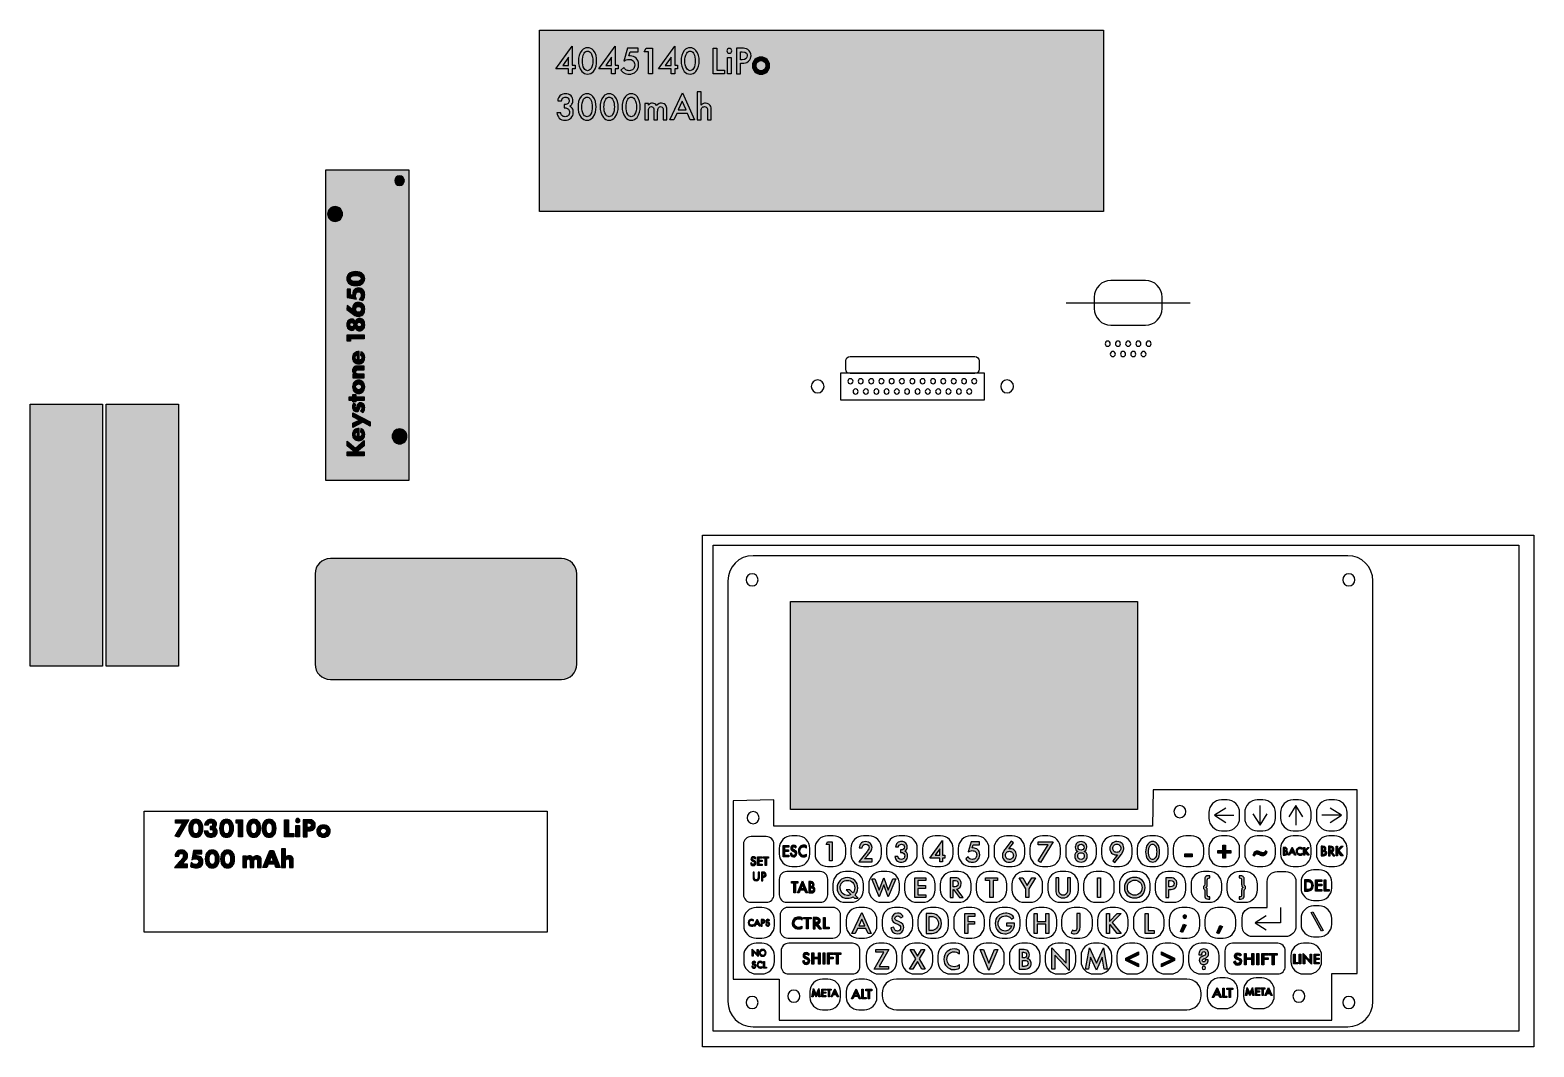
# Model space of a CAD drawing. Extents: x -123 to 250, y -165 to 87.
import ezdxf

# ---------------------------------------------------------------- set-up
doc = ezdxf.new("R2010")
doc.units = 0
doc.header["$MEASUREMENT"] = 0
doc.layers.add('LAYER_1', color=7, linetype='CONTINUOUS')

# ---------------------------------------------------------------- blocks, each defined once
blk = doc.blocks.new('BLOCK_3')
at = {"layer": 'LAYER_1'}
h = blk.add_hatch(color=7, dxfattribs=at)
h.dxf.hatch_style = 2
h.paths.add_polyline_path([(11.3, 78.3), (11.98, 78.3), (11.98, 77.41), (11.3, 77.41), (11.3, 76.21), (10.36, 76.21), (10.36, 77.41), (7.22, 77.41), (11.3, 83.03)])
h.paths.add_polyline_path([(10.36, 78.28), (10.36, 80.33), (8.92, 78.28)])
h = blk.add_hatch(color=7, dxfattribs=at)
h.dxf.hatch_style = 2
edge = h.paths.add_edge_path()
edge.add_spline(control_points=[(13.65, 76.79), (12.98, 77.55), (12.84, 78.55), (12.84, 79.38), (12.84, 80.2), (12.98, 81.22), (13.65, 81.98), (14.05, 82.43), (14.53, 82.66), (15.09, 82.66), (15.65, 82.66), (16.13, 82.43), (16.53, 81.98), (17.19, 81.22), (17.34, 80.2), (17.34, 79.38), (17.34, 78.55), (17.19, 77.55), (16.53, 76.79), (16.13, 76.33), (15.66, 76.1), (15.09, 76.1), (14.52, 76.1), (14.05, 76.33), (13.65, 76.79)], knot_values=[0, 0, 0, 0, 1, 1, 1, 2, 2, 2, 3, 3, 3, 4, 4, 4, 5, 5, 5, 6, 6, 6, 7, 7, 7, 8, 8, 8, 8], degree=3, periodic=1)
edge = h.paths.add_edge_path()
edge.add_spline(control_points=[(14.23, 81.28), (13.88, 80.76), (13.79, 79.94), (13.79, 79.39), (13.79, 78.83), (13.88, 78.02), (14.23, 77.48), (14.51, 77.06), (14.84, 76.96), (15.09, 76.96), (15.34, 76.96), (15.67, 77.06), (15.95, 77.48), (16.3, 78.02), (16.38, 78.83), (16.38, 79.39), (16.38, 79.94), (16.3, 80.76), (15.95, 81.28), (15.67, 81.7), (15.34, 81.81), (15.09, 81.81), (14.84, 81.81), (14.51, 81.7), (14.23, 81.28)], knot_values=[0, 0, 0, 0, 1, 1, 1, 2, 2, 2, 3, 3, 3, 4, 4, 4, 5, 5, 5, 6, 6, 6, 7, 7, 7, 8, 8, 8, 8], degree=3, periodic=1)
h = blk.add_hatch(color=7, dxfattribs=at)
h.dxf.hatch_style = 2
h.paths.add_polyline_path([(21.98, 78.3), (22.67, 78.3), (22.67, 77.41), (21.98, 77.41), (21.98, 76.21), (21.05, 76.21), (21.05, 77.41), (17.9, 77.41), (21.98, 83.03)])
h.paths.add_polyline_path([(21.05, 78.28), (21.05, 80.33), (19.6, 78.28)])
h = blk.add_hatch(color=7, dxfattribs=at)
h.dxf.hatch_style = 2
edge = h.paths.add_edge_path()
edge.add_spline(control_points=[(27.64, 81.66), (27.64, 81.66), (25.68, 81.66), (25.68, 81.66), (25.68, 81.66), (25.37, 80.61), (25.37, 80.61), (25.46, 80.62), (25.57, 80.63), (25.66, 80.63), (26.2, 80.63), (26.74, 80.44), (27.13, 80.06), (27.43, 79.77), (27.75, 79.26), (27.75, 78.44), (27.75, 77.74), (27.53, 77.18), (27.1, 76.75), (26.6, 76.25), (25.99, 76.1), (25.34, 76.1), (24.97, 76.1), (24.53, 76.15), (24.12, 76.39), (24.02, 76.45), (23.66, 76.66), (23.37, 77.12), (23.37, 77.12), (24.1, 77.73), (24.1, 77.73), (24.12, 77.68), (24.29, 77.37), (24.59, 77.18), (24.8, 77.04), (25.09, 76.96), (25.42, 76.96), (25.93, 76.96), (26.22, 77.16), (26.39, 77.31), (26.58, 77.5), (26.8, 77.85), (26.8, 78.39), (26.8, 78.91), (26.62, 79.23), (26.42, 79.42), (26.1, 79.71), (25.68, 79.77), (25.38, 79.77), (25.1, 79.77), (24.89, 79.73), (24.63, 79.64), (24.43, 79.56), (24.25, 79.47), (24.07, 79.35), (24.07, 79.35), (25.02, 82.56), (25.02, 82.56), (25.02, 82.56), (27.64, 82.56), (27.64, 82.56), (27.64, 82.56), (27.64, 81.66), (27.64, 81.66)], knot_values=[0, 0, 0, 0, 1, 1, 1, 2, 2, 2, 3, 3, 3, 4, 4, 4, 5, 5, 5, 6, 6, 6, 7, 7, 7, 8, 8, 8, 9, 9, 9, 10, 10, 10, 11, 11, 11, 12, 12, 12, 13, 13, 13, 14, 14, 14, 15, 15, 15, 16, 16, 16, 17, 17, 17, 18, 18, 18, 19, 19, 19, 20, 20, 20, 21, 21, 21, 21], degree=3, periodic=1)
h = blk.add_hatch(color=7, dxfattribs=at)
h.dxf.hatch_style = 2
h.paths.add_polyline_path([(30.21, 81.66), (29.1, 81.66), (29.63, 82.56), (31.18, 82.56), (31.18, 76.21), (30.21, 76.21)])
h = blk.add_hatch(color=7, dxfattribs=at)
h.dxf.hatch_style = 2
h.paths.add_polyline_path([(36.76, 78.3), (37.44, 78.3), (37.44, 77.41), (36.76, 77.41), (36.76, 76.21), (35.82, 76.21), (35.82, 77.41), (32.68, 77.41), (36.76, 83.03)])
h.paths.add_polyline_path([(35.82, 78.28), (35.82, 80.33), (34.38, 78.28)])
h = blk.add_hatch(color=7, dxfattribs=at)
h.dxf.hatch_style = 2
edge = h.paths.add_edge_path()
edge.add_spline(control_points=[(39.11, 76.79), (38.44, 77.55), (38.3, 78.55), (38.3, 79.38), (38.3, 80.2), (38.44, 81.22), (39.11, 81.98), (39.51, 82.43), (39.99, 82.66), (40.55, 82.66), (41.11, 82.66), (41.59, 82.43), (41.99, 81.98), (42.65, 81.22), (42.79, 80.2), (42.79, 79.38), (42.79, 78.55), (42.65, 77.55), (41.99, 76.79), (41.59, 76.33), (41.12, 76.1), (40.55, 76.1), (39.98, 76.1), (39.51, 76.33), (39.11, 76.79)], knot_values=[0, 0, 0, 0, 1, 1, 1, 2, 2, 2, 3, 3, 3, 4, 4, 4, 5, 5, 5, 6, 6, 6, 7, 7, 7, 8, 8, 8, 8], degree=3, periodic=1)
edge = h.paths.add_edge_path()
edge.add_spline(control_points=[(39.69, 81.28), (39.34, 80.76), (39.25, 79.94), (39.25, 79.39), (39.25, 78.83), (39.34, 78.02), (39.69, 77.48), (39.97, 77.06), (40.3, 76.96), (40.55, 76.96), (40.8, 76.96), (41.13, 77.06), (41.4, 77.48), (41.76, 78.02), (41.84, 78.83), (41.84, 79.39), (41.84, 79.94), (41.76, 80.76), (41.4, 81.28), (41.13, 81.7), (40.8, 81.81), (40.55, 81.81), (40.3, 81.81), (39.97, 81.7), (39.69, 81.28)], knot_values=[0, 0, 0, 0, 1, 1, 1, 2, 2, 2, 3, 3, 3, 4, 4, 4, 5, 5, 5, 6, 6, 6, 7, 7, 7, 8, 8, 8, 8], degree=3, periodic=1)
h = blk.add_hatch(color=7, dxfattribs=at)
h.dxf.hatch_style = 2
h.paths.add_polyline_path([(47.21, 82.56), (47.21, 77.12), (49.07, 77.12), (49.07, 76.21), (46.23, 76.21), (46.23, 82.56)])
h = blk.add_hatch(color=7, dxfattribs=at)
h.dxf.hatch_style = 2
edge = h.paths.add_edge_path()
edge.add_spline(control_points=[(50.28, 82.47), (50.62, 82.47), (50.88, 82.22), (50.88, 81.87), (50.88, 81.53), (50.62, 81.27), (50.28, 81.27), (49.93, 81.27), (49.68, 81.53), (49.68, 81.87), (49.68, 82.22), (49.93, 82.47), (50.28, 82.47)], knot_values=[0, 0, 0, 0, 1, 1, 1, 2, 2, 2, 3, 3, 3, 4, 4, 4, 4], degree=3, periodic=1)
h.paths.add_polyline_path([(50.74, 80.22), (50.74, 76.21), (49.81, 76.21), (49.81, 80.22)])
h = blk.add_hatch(color=7, dxfattribs=at)
h.dxf.hatch_style = 2
edge = h.paths.add_edge_path()
edge.add_spline(control_points=[(53.49, 82.56), (53.88, 82.56), (54.42, 82.52), (54.88, 82.22), (55.41, 81.86), (55.67, 81.25), (55.67, 80.67), (55.67, 80.3), (55.58, 79.73), (55.05, 79.28), (54.55, 78.85), (53.97, 78.79), (53.5, 78.79), (53.5, 78.79), (53.06, 78.79), (53.06, 78.79), (53.06, 78.79), (53.06, 76.21), (53.06, 76.21), (53.06, 76.21), (52.09, 76.21), (52.09, 76.21), (52.09, 76.21), (52.09, 82.56), (52.09, 82.56), (52.09, 82.56), (53.49, 82.56), (53.49, 82.56)], knot_values=[0, 0, 0, 0, 1, 1, 1, 2, 2, 2, 3, 3, 3, 4, 4, 4, 5, 5, 5, 6, 6, 6, 7, 7, 7, 8, 8, 8, 9, 9, 9, 9], degree=3, periodic=1)
edge = h.paths.add_edge_path()
edge.add_spline(control_points=[(53.06, 79.68), (53.06, 79.68), (53.5, 79.68), (53.5, 79.68), (54.34, 79.68), (54.74, 80.09), (54.74, 80.68), (54.74, 81.04), (54.59, 81.66), (53.49, 81.66), (53.49, 81.66), (53.06, 81.66), (53.06, 81.66), (53.06, 81.66), (53.06, 79.68), (53.06, 79.68)], knot_values=[0, 0, 0, 0, 1, 1, 1, 2, 2, 2, 3, 3, 3, 4, 4, 4, 5, 5, 5, 5], degree=3, periodic=1)
h = blk.add_hatch(color=7, dxfattribs=at)
h.dxf.hatch_style = 2
edge = h.paths.add_edge_path()
edge.add_spline(control_points=[(60.28, 78.21), (60.28, 76.98), (59.35, 76.08), (58.14, 76.08), (56.93, 76.08), (56, 76.98), (56, 78.21), (56, 79.44), (56.93, 80.32), (58.14, 80.32), (59.35, 80.32), (60.28, 79.44), (60.28, 78.21)], knot_values=[0, 0, 0, 0, 1, 1, 1, 2, 2, 2, 3, 3, 3, 4, 4, 4, 4], degree=3, periodic=1)
edge = h.paths.add_edge_path()
edge.add_spline(control_points=[(59.33, 78.2), (59.33, 79.11), (58.73, 79.48), (58.14, 79.48), (57.55, 79.48), (56.95, 79.11), (56.95, 78.2), (56.95, 77.43), (57.41, 76.92), (58.14, 76.92), (58.87, 76.92), (59.33, 77.43), (59.33, 78.2)], knot_values=[0, 0, 0, 0, 1, 1, 1, 2, 2, 2, 3, 3, 3, 4, 4, 4, 4], degree=3, periodic=1)
h = blk.add_hatch(color=7, dxfattribs=at)
h.dxf.hatch_style = 2
edge = h.paths.add_edge_path()
edge.add_spline(control_points=[(7.68, 69.51), (7.71, 70.02), (7.93, 70.46), (8.22, 70.75), (8.66, 71.17), (9.19, 71.23), (9.61, 71.23), (10.1, 71.23), (10.57, 71.14), (10.98, 70.71), (11.32, 70.37), (11.44, 69.96), (11.44, 69.5), (11.44, 69.2), (11.38, 68.93), (11.22, 68.66), (11.05, 68.39), (10.83, 68.22), (10.65, 68.13), (10.97, 68.01), (11.17, 67.79), (11.28, 67.62), (11.46, 67.36), (11.55, 67.01), (11.55, 66.64), (11.55, 66.02), (11.31, 65.53), (11, 65.22), (10.55, 64.77), (9.95, 64.67), (9.45, 64.67), (8.96, 64.67), (8.44, 64.77), (8.03, 65.21), (7.75, 65.51), (7.54, 66.02), (7.49, 66.5), (7.49, 66.5), (8.42, 66.5), (8.42, 66.5), (8.47, 66.22), (8.6, 65.97), (8.76, 65.82), (8.9, 65.69), (9.14, 65.53), (9.54, 65.53), (9.83, 65.53), (10.11, 65.64), (10.28, 65.8), (10.46, 65.97), (10.61, 66.26), (10.61, 66.69), (10.61, 66.9), (10.57, 67.21), (10.33, 67.44), (10.05, 67.71), (9.71, 67.73), (9.51, 67.73), (9.51, 67.73), (9.32, 67.73), (9.32, 67.73), (9.32, 67.73), (9.32, 68.55), (9.32, 68.55), (9.32, 68.55), (9.45, 68.55), (9.45, 68.55), (9.86, 68.55), (10.12, 68.68), (10.26, 68.82), (10.41, 68.98), (10.51, 69.21), (10.51, 69.5), (10.51, 69.83), (10.36, 70.03), (10.26, 70.14), (10.04, 70.35), (9.77, 70.38), (9.58, 70.38), (9.36, 70.38), (9.09, 70.34), (8.88, 70.12), (8.66, 69.89), (8.61, 69.55), (8.61, 69.51), (8.61, 69.51), (7.68, 69.51), (7.68, 69.51)], knot_values=[0, 0, 0, 0, 1, 1, 1, 2, 2, 2, 3, 3, 3, 4, 4, 4, 5, 5, 5, 6, 6, 6, 7, 7, 7, 8, 8, 8, 9, 9, 9, 10, 10, 10, 11, 11, 11, 12, 12, 12, 13, 13, 13, 14, 14, 14, 15, 15, 15, 16, 16, 16, 17, 17, 17, 18, 18, 18, 19, 19, 19, 20, 20, 20, 21, 21, 21, 22, 22, 22, 23, 23, 23, 24, 24, 24, 25, 25, 25, 26, 26, 26, 27, 27, 27, 28, 28, 28, 29, 29, 29, 29], degree=3, periodic=1)
h = blk.add_hatch(color=7, dxfattribs=at)
h.dxf.hatch_style = 2
edge = h.paths.add_edge_path()
edge.add_spline(control_points=[(13.53, 65.36), (12.86, 66.12), (12.72, 67.12), (12.72, 67.95), (12.72, 68.77), (12.86, 69.79), (13.53, 70.55), (13.93, 71), (14.4, 71.23), (14.97, 71.23), (15.53, 71.23), (16, 71), (16.4, 70.55), (17.07, 69.79), (17.21, 68.77), (17.21, 67.95), (17.21, 67.12), (17.07, 66.12), (16.4, 65.36), (16, 64.9), (15.54, 64.67), (14.97, 64.67), (14.39, 64.67), (13.93, 64.9), (13.53, 65.36)], knot_values=[0, 0, 0, 0, 1, 1, 1, 2, 2, 2, 3, 3, 3, 4, 4, 4, 5, 5, 5, 6, 6, 6, 7, 7, 7, 8, 8, 8, 8], degree=3, periodic=1)
edge = h.paths.add_edge_path()
edge.add_spline(control_points=[(14.11, 69.85), (13.76, 69.33), (13.67, 68.51), (13.67, 67.96), (13.67, 67.4), (13.76, 66.59), (14.11, 66.05), (14.39, 65.63), (14.72, 65.53), (14.97, 65.53), (15.21, 65.53), (15.55, 65.63), (15.82, 66.05), (16.18, 66.59), (16.26, 67.4), (16.26, 67.96), (16.26, 68.51), (16.18, 69.33), (15.82, 69.85), (15.55, 70.27), (15.21, 70.38), (14.97, 70.38), (14.72, 70.38), (14.39, 70.27), (14.11, 69.85)], knot_values=[0, 0, 0, 0, 1, 1, 1, 2, 2, 2, 3, 3, 3, 4, 4, 4, 5, 5, 5, 6, 6, 6, 7, 7, 7, 8, 8, 8, 8], degree=3, periodic=1)
h = blk.add_hatch(color=7, dxfattribs=at)
h.dxf.hatch_style = 2
edge = h.paths.add_edge_path()
edge.add_spline(control_points=[(19.01, 65.36), (18.34, 66.12), (18.2, 67.12), (18.2, 67.95), (18.2, 68.77), (18.34, 69.79), (19.01, 70.55), (19.41, 71), (19.88, 71.23), (20.44, 71.23), (21.01, 71.23), (21.48, 71), (21.88, 70.55), (22.55, 69.79), (22.69, 68.77), (22.69, 67.95), (22.69, 67.12), (22.55, 66.12), (21.88, 65.36), (21.48, 64.9), (21.02, 64.67), (20.44, 64.67), (19.87, 64.67), (19.41, 64.9), (19.01, 65.36)], knot_values=[0, 0, 0, 0, 1, 1, 1, 2, 2, 2, 3, 3, 3, 4, 4, 4, 5, 5, 5, 6, 6, 6, 7, 7, 7, 8, 8, 8, 8], degree=3, periodic=1)
edge = h.paths.add_edge_path()
edge.add_spline(control_points=[(19.59, 69.85), (19.23, 69.33), (19.15, 68.51), (19.15, 67.96), (19.15, 67.4), (19.23, 66.59), (19.59, 66.05), (19.86, 65.63), (20.2, 65.53), (20.44, 65.53), (20.69, 65.53), (21.03, 65.63), (21.3, 66.05), (21.65, 66.59), (21.74, 67.4), (21.74, 67.96), (21.74, 68.51), (21.65, 69.33), (21.3, 69.85), (21.03, 70.27), (20.69, 70.38), (20.44, 70.38), (20.2, 70.38), (19.86, 70.27), (19.59, 69.85)], knot_values=[0, 0, 0, 0, 1, 1, 1, 2, 2, 2, 3, 3, 3, 4, 4, 4, 5, 5, 5, 6, 6, 6, 7, 7, 7, 8, 8, 8, 8], degree=3, periodic=1)
h = blk.add_hatch(color=7, dxfattribs=at)
h.dxf.hatch_style = 2
edge = h.paths.add_edge_path()
edge.add_spline(control_points=[(24.48, 65.36), (23.82, 66.12), (23.67, 67.12), (23.67, 67.95), (23.67, 68.77), (23.82, 69.79), (24.48, 70.55), (24.88, 71), (25.36, 71.23), (25.92, 71.23), (26.48, 71.23), (26.96, 71), (27.36, 70.55), (28.03, 69.79), (28.17, 68.77), (28.17, 67.95), (28.17, 67.12), (28.03, 66.12), (27.36, 65.36), (26.96, 64.9), (26.49, 64.67), (25.92, 64.67), (25.35, 64.67), (24.88, 64.9), (24.48, 65.36)], knot_values=[0, 0, 0, 0, 1, 1, 1, 2, 2, 2, 3, 3, 3, 4, 4, 4, 5, 5, 5, 6, 6, 6, 7, 7, 7, 8, 8, 8, 8], degree=3, periodic=1)
edge = h.paths.add_edge_path()
edge.add_spline(control_points=[(25.06, 69.85), (24.71, 69.33), (24.63, 68.51), (24.63, 67.96), (24.63, 67.4), (24.71, 66.59), (25.06, 66.05), (25.34, 65.63), (25.67, 65.53), (25.92, 65.53), (26.17, 65.53), (26.5, 65.63), (26.78, 66.05), (27.13, 66.59), (27.22, 67.4), (27.22, 67.96), (27.22, 68.51), (27.13, 69.33), (26.78, 69.85), (26.5, 70.27), (26.17, 70.38), (25.92, 70.38), (25.67, 70.38), (25.34, 70.27), (25.06, 69.85)], knot_values=[0, 0, 0, 0, 1, 1, 1, 2, 2, 2, 3, 3, 3, 4, 4, 4, 5, 5, 5, 6, 6, 6, 7, 7, 7, 8, 8, 8, 8], degree=3, periodic=1)
h = blk.add_hatch(color=7, dxfattribs=at)
h.dxf.hatch_style = 2
h.paths.add_polyline_path([(39.93, 66.31), (37.21, 66.31), (36.52, 64.78), (35.47, 64.78), (38.63, 71.5), (41.64, 64.78), (40.59, 64.78)])
h.paths.add_polyline_path([(39.54, 67.22), (38.59, 69.38), (37.61, 67.22)])
h = blk.add_hatch(color=7, dxfattribs=at)
h.dxf.hatch_style = 2
edge = h.paths.add_edge_path()
edge.add_spline(control_points=[(42.33, 71.72), (42.33, 71.72), (43.27, 71.72), (43.27, 71.72), (43.27, 71.72), (43.27, 68.44), (43.27, 68.44), (43.67, 68.85), (44.1, 68.89), (44.34, 68.89), (45.07, 68.89), (45.41, 68.51), (45.52, 68.35), (45.77, 67.99), (45.78, 67.52), (45.78, 67.23), (45.78, 67.23), (45.78, 64.78), (45.78, 64.78), (45.78, 64.78), (44.85, 64.78), (44.85, 64.78), (44.85, 64.78), (44.85, 67.15), (44.85, 67.15), (44.85, 67.39), (44.85, 67.64), (44.67, 67.84), (44.56, 67.96), (44.38, 68.05), (44.14, 68.05), (43.83, 68.05), (43.58, 67.9), (43.46, 67.72), (43.32, 67.53), (43.27, 67.22), (43.27, 66.71), (43.27, 66.71), (43.27, 64.78), (43.27, 64.78), (43.27, 64.78), (42.33, 64.78), (42.33, 64.78), (42.33, 64.78), (42.33, 71.72), (42.33, 71.72)], knot_values=[0, 0, 0, 0, 1, 1, 1, 2, 2, 2, 3, 3, 3, 4, 4, 4, 5, 5, 5, 6, 6, 6, 7, 7, 7, 8, 8, 8, 9, 9, 9, 10, 10, 10, 11, 11, 11, 12, 12, 12, 13, 13, 13, 14, 14, 14, 15, 15, 15, 15], degree=3, periodic=1)
h = blk.add_hatch(color=7, dxfattribs=at)
h.dxf.hatch_style = 2
edge = h.paths.add_edge_path()
edge.add_spline(control_points=[(29.27, 68.79), (29.27, 68.79), (30.21, 68.79), (30.21, 68.79), (30.21, 68.79), (30.21, 68.41), (30.21, 68.41), (30.52, 68.8), (30.89, 68.89), (31.2, 68.89), (31.62, 68.89), (32.01, 68.69), (32.23, 68.3), (32.57, 68.78), (33.07, 68.89), (33.43, 68.89), (33.91, 68.89), (34.34, 68.66), (34.57, 68.26), (34.64, 68.13), (34.78, 67.83), (34.78, 67.25), (34.78, 67.25), (34.78, 64.78), (34.78, 64.78), (34.78, 64.78), (33.84, 64.78), (33.84, 64.78), (33.84, 64.78), (33.84, 66.99), (33.84, 66.99), (33.84, 67.43), (33.8, 67.61), (33.76, 67.7), (33.7, 67.85), (33.56, 68.05), (33.23, 68.05), (33, 68.05), (32.8, 67.93), (32.67, 67.76), (32.51, 67.53), (32.49, 67.19), (32.49, 66.84), (32.49, 66.84), (32.49, 64.78), (32.49, 64.78), (32.49, 64.78), (31.56, 64.78), (31.56, 64.78), (31.56, 64.78), (31.56, 66.99), (31.56, 66.99), (31.56, 67.43), (31.51, 67.61), (31.47, 67.7), (31.42, 67.85), (31.27, 68.05), (30.94, 68.05), (30.71, 68.05), (30.51, 67.93), (30.39, 67.76), (30.23, 67.53), (30.21, 67.19), (30.21, 66.84), (30.21, 66.84), (30.21, 64.78), (30.21, 64.78), (30.21, 64.78), (29.27, 64.78), (29.27, 64.78), (29.27, 64.78), (29.27, 68.79), (29.27, 68.79)], knot_values=[0, 0, 0, 0, 1, 1, 1, 2, 2, 2, 3, 3, 3, 4, 4, 4, 5, 5, 5, 6, 6, 6, 7, 7, 7, 8, 8, 8, 9, 9, 9, 10, 10, 10, 11, 11, 11, 12, 12, 12, 13, 13, 13, 14, 14, 14, 15, 15, 15, 16, 16, 16, 17, 17, 17, 18, 18, 18, 19, 19, 19, 20, 20, 20, 21, 21, 21, 22, 22, 22, 23, 23, 23, 24, 24, 24, 24], degree=3, periodic=1)
for points in [[(11.3, 78.3), (11.98, 78.3), (11.98, 77.41), (11.3, 77.41), (11.3, 76.21), (10.36, 76.21), (10.36, 77.41), (7.22, 77.41), (11.3, 83.03), (11.3, 78.3)], [(21.98, 78.3), (22.67, 78.3), (22.67, 77.41), (21.98, 77.41), (21.98, 76.21), (21.05, 76.21), (21.05, 77.41), (17.9, 77.41), (21.98, 83.03), (21.98, 78.3)], [(30.21, 81.66), (29.1, 81.66), (29.63, 82.56), (31.18, 82.56), (31.18, 76.21), (30.21, 76.21), (30.21, 81.66)], [(36.76, 78.3), (37.44, 78.3), (37.44, 77.41), (36.76, 77.41), (36.76, 76.21), (35.82, 76.21), (35.82, 77.41), (32.68, 77.41), (36.76, 83.03), (36.76, 78.3)], [(47.21, 82.56), (47.21, 77.12), (49.07, 77.12), (49.07, 76.21), (46.23, 76.21), (46.23, 82.56), (47.21, 82.56)], [(10.36, 78.28), (10.36, 80.33), (8.92, 78.28), (10.36, 78.28)], [(21.05, 78.28), (21.05, 80.33), (19.6, 78.28), (21.05, 78.28)], [(35.82, 78.28), (35.82, 80.33), (34.38, 78.28), (35.82, 78.28)], [(50.74, 80.22), (50.74, 76.21), (49.81, 76.21), (49.81, 80.22), (50.74, 80.22)], [(39.93, 66.31), (37.21, 66.31), (36.52, 64.78), (35.47, 64.78), (38.63, 71.5), (41.64, 64.78), (40.59, 64.78), (39.93, 66.31)], [(39.54, 67.22), (38.59, 69.38), (37.61, 67.22), (39.54, 67.22)]]:
    blk.add_lwpolyline(points, dxfattribs=at)
for points, knots in [([(13.65, 76.79), (12.98, 77.55), (12.84, 78.55), (12.84, 79.38), (12.84, 80.2), (12.98, 81.22), (13.65, 81.98), (14.05, 82.43), (14.53, 82.66), (15.09, 82.66), (15.65, 82.66), (16.13, 82.43), (16.53, 81.98), (17.19, 81.22), (17.34, 80.2), (17.34, 79.38), (17.34, 78.55), (17.19, 77.55), (16.53, 76.79), (16.13, 76.33), (15.66, 76.1), (15.09, 76.1), (14.52, 76.1), (14.05, 76.33), (13.65, 76.79)], [0, 0, 0, 0, 1, 1, 1, 2, 2, 2, 3, 3, 3, 4, 4, 4, 5, 5, 5, 6, 6, 6, 7, 7, 7, 8, 8, 8, 8]), ([(27.64, 81.66), (27.64, 81.66), (25.68, 81.66), (25.68, 81.66), (25.68, 81.66), (25.37, 80.61), (25.37, 80.61), (25.46, 80.62), (25.57, 80.63), (25.66, 80.63), (26.2, 80.63), (26.74, 80.44), (27.13, 80.06), (27.43, 79.77), (27.75, 79.26), (27.75, 78.44), (27.75, 77.74), (27.53, 77.18), (27.1, 76.75), (26.6, 76.25), (25.99, 76.1), (25.34, 76.1), (24.97, 76.1), (24.53, 76.15), (24.12, 76.39), (24.02, 76.45), (23.66, 76.66), (23.37, 77.12), (23.37, 77.12), (24.1, 77.73), (24.1, 77.73), (24.12, 77.68), (24.29, 77.37), (24.59, 77.18), (24.8, 77.04), (25.09, 76.96), (25.42, 76.96), (25.93, 76.96), (26.22, 77.16), (26.39, 77.31), (26.58, 77.5), (26.8, 77.85), (26.8, 78.39), (26.8, 78.91), (26.62, 79.23), (26.42, 79.42), (26.1, 79.71), (25.68, 79.77), (25.38, 79.77), (25.1, 79.77), (24.89, 79.73), (24.63, 79.64), (24.43, 79.56), (24.25, 79.47), (24.07, 79.35), (24.07, 79.35), (25.02, 82.56), (25.02, 82.56), (25.02, 82.56), (27.64, 82.56), (27.64, 82.56), (27.64, 82.56), (27.64, 81.66), (27.64, 81.66)], [0, 0, 0, 0, 1, 1, 1, 2, 2, 2, 3, 3, 3, 4, 4, 4, 5, 5, 5, 6, 6, 6, 7, 7, 7, 8, 8, 8, 9, 9, 9, 10, 10, 10, 11, 11, 11, 12, 12, 12, 13, 13, 13, 14, 14, 14, 15, 15, 15, 16, 16, 16, 17, 17, 17, 18, 18, 18, 19, 19, 19, 20, 20, 20, 21, 21, 21, 21]), ([(39.11, 76.79), (38.44, 77.55), (38.3, 78.55), (38.3, 79.38), (38.3, 80.2), (38.44, 81.22), (39.11, 81.98), (39.51, 82.43), (39.99, 82.66), (40.55, 82.66), (41.11, 82.66), (41.59, 82.43), (41.99, 81.98), (42.65, 81.22), (42.79, 80.2), (42.79, 79.38), (42.79, 78.55), (42.65, 77.55), (41.99, 76.79), (41.59, 76.33), (41.12, 76.1), (40.55, 76.1), (39.98, 76.1), (39.51, 76.33), (39.11, 76.79)], [0, 0, 0, 0, 1, 1, 1, 2, 2, 2, 3, 3, 3, 4, 4, 4, 5, 5, 5, 6, 6, 6, 7, 7, 7, 8, 8, 8, 8]), ([(50.28, 82.47), (50.62, 82.47), (50.88, 82.22), (50.88, 81.87), (50.88, 81.53), (50.62, 81.27), (50.28, 81.27), (49.93, 81.27), (49.68, 81.53), (49.68, 81.87), (49.68, 82.22), (49.93, 82.47), (50.28, 82.47)], [0, 0, 0, 0, 1, 1, 1, 2, 2, 2, 3, 3, 3, 4, 4, 4, 4]), ([(53.49, 82.56), (53.88, 82.56), (54.42, 82.52), (54.88, 82.22), (55.41, 81.86), (55.67, 81.25), (55.67, 80.67), (55.67, 80.3), (55.58, 79.73), (55.05, 79.28), (54.55, 78.85), (53.97, 78.79), (53.5, 78.79), (53.5, 78.79), (53.06, 78.79), (53.06, 78.79), (53.06, 78.79), (53.06, 76.21), (53.06, 76.21), (53.06, 76.21), (52.09, 76.21), (52.09, 76.21), (52.09, 76.21), (52.09, 82.56), (52.09, 82.56), (52.09, 82.56), (53.49, 82.56), (53.49, 82.56)], [0, 0, 0, 0, 1, 1, 1, 2, 2, 2, 3, 3, 3, 4, 4, 4, 5, 5, 5, 6, 6, 6, 7, 7, 7, 8, 8, 8, 9, 9, 9, 9]), ([(14.23, 81.28), (13.88, 80.76), (13.79, 79.94), (13.79, 79.39), (13.79, 78.83), (13.88, 78.02), (14.23, 77.48), (14.51, 77.06), (14.84, 76.96), (15.09, 76.96), (15.34, 76.96), (15.67, 77.06), (15.95, 77.48), (16.3, 78.02), (16.38, 78.83), (16.38, 79.39), (16.38, 79.94), (16.3, 80.76), (15.95, 81.28), (15.67, 81.7), (15.34, 81.81), (15.09, 81.81), (14.84, 81.81), (14.51, 81.7), (14.23, 81.28)], [0, 0, 0, 0, 1, 1, 1, 2, 2, 2, 3, 3, 3, 4, 4, 4, 5, 5, 5, 6, 6, 6, 7, 7, 7, 8, 8, 8, 8]), ([(39.69, 81.28), (39.34, 80.76), (39.25, 79.94), (39.25, 79.39), (39.25, 78.83), (39.34, 78.02), (39.69, 77.48), (39.97, 77.06), (40.3, 76.96), (40.55, 76.96), (40.8, 76.96), (41.13, 77.06), (41.4, 77.48), (41.76, 78.02), (41.84, 78.83), (41.84, 79.39), (41.84, 79.94), (41.76, 80.76), (41.4, 81.28), (41.13, 81.7), (40.8, 81.81), (40.55, 81.81), (40.3, 81.81), (39.97, 81.7), (39.69, 81.28)], [0, 0, 0, 0, 1, 1, 1, 2, 2, 2, 3, 3, 3, 4, 4, 4, 5, 5, 5, 6, 6, 6, 7, 7, 7, 8, 8, 8, 8]), ([(53.06, 79.68), (53.06, 79.68), (53.5, 79.68), (53.5, 79.68), (54.34, 79.68), (54.74, 80.09), (54.74, 80.68), (54.74, 81.04), (54.59, 81.66), (53.49, 81.66), (53.49, 81.66), (53.06, 81.66), (53.06, 81.66), (53.06, 81.66), (53.06, 79.68), (53.06, 79.68)], [0, 0, 0, 0, 1, 1, 1, 2, 2, 2, 3, 3, 3, 4, 4, 4, 5, 5, 5, 5]), ([(60.28, 78.21), (60.28, 76.98), (59.35, 76.08), (58.14, 76.08), (56.93, 76.08), (56, 76.98), (56, 78.21), (56, 79.44), (56.93, 80.32), (58.14, 80.32), (59.35, 80.32), (60.28, 79.44), (60.28, 78.21)], [0, 0, 0, 0, 1, 1, 1, 2, 2, 2, 3, 3, 3, 4, 4, 4, 4]), ([(59.33, 78.2), (59.33, 79.11), (58.73, 79.48), (58.14, 79.48), (57.55, 79.48), (56.95, 79.11), (56.95, 78.2), (56.95, 77.43), (57.41, 76.92), (58.14, 76.92), (58.87, 76.92), (59.33, 77.43), (59.33, 78.2)], [0, 0, 0, 0, 1, 1, 1, 2, 2, 2, 3, 3, 3, 4, 4, 4, 4]), ([(7.68, 69.51), (7.71, 70.02), (7.93, 70.46), (8.22, 70.75), (8.66, 71.17), (9.19, 71.23), (9.61, 71.23), (10.1, 71.23), (10.57, 71.14), (10.98, 70.71), (11.32, 70.37), (11.44, 69.96), (11.44, 69.5), (11.44, 69.2), (11.38, 68.93), (11.22, 68.66), (11.05, 68.39), (10.83, 68.22), (10.65, 68.13), (10.97, 68.01), (11.17, 67.79), (11.28, 67.62), (11.46, 67.36), (11.55, 67.01), (11.55, 66.64), (11.55, 66.02), (11.31, 65.53), (11, 65.22), (10.55, 64.77), (9.95, 64.67), (9.45, 64.67), (8.96, 64.67), (8.44, 64.77), (8.03, 65.21), (7.75, 65.51), (7.54, 66.02), (7.49, 66.5), (7.49, 66.5), (8.42, 66.5), (8.42, 66.5), (8.47, 66.22), (8.6, 65.97), (8.76, 65.82), (8.9, 65.69), (9.14, 65.53), (9.54, 65.53), (9.83, 65.53), (10.11, 65.64), (10.28, 65.8), (10.46, 65.97), (10.61, 66.26), (10.61, 66.69), (10.61, 66.9), (10.57, 67.21), (10.33, 67.44), (10.05, 67.71), (9.71, 67.73), (9.51, 67.73), (9.51, 67.73), (9.32, 67.73), (9.32, 67.73), (9.32, 67.73), (9.32, 68.55), (9.32, 68.55), (9.32, 68.55), (9.45, 68.55), (9.45, 68.55), (9.86, 68.55), (10.12, 68.68), (10.26, 68.82), (10.41, 68.98), (10.51, 69.21), (10.51, 69.5), (10.51, 69.83), (10.36, 70.03), (10.26, 70.14), (10.04, 70.35), (9.77, 70.38), (9.58, 70.38), (9.36, 70.38), (9.09, 70.34), (8.88, 70.12), (8.66, 69.89), (8.61, 69.55), (8.61, 69.51), (8.61, 69.51), (7.68, 69.51), (7.68, 69.51)], [0, 0, 0, 0, 1, 1, 1, 2, 2, 2, 3, 3, 3, 4, 4, 4, 5, 5, 5, 6, 6, 6, 7, 7, 7, 8, 8, 8, 9, 9, 9, 10, 10, 10, 11, 11, 11, 12, 12, 12, 13, 13, 13, 14, 14, 14, 15, 15, 15, 16, 16, 16, 17, 17, 17, 18, 18, 18, 19, 19, 19, 20, 20, 20, 21, 21, 21, 22, 22, 22, 23, 23, 23, 24, 24, 24, 25, 25, 25, 26, 26, 26, 27, 27, 27, 28, 28, 28, 29, 29, 29, 29]), ([(13.53, 65.36), (12.86, 66.12), (12.72, 67.12), (12.72, 67.95), (12.72, 68.77), (12.86, 69.79), (13.53, 70.55), (13.93, 71), (14.4, 71.23), (14.97, 71.23), (15.53, 71.23), (16, 71), (16.4, 70.55), (17.07, 69.79), (17.21, 68.77), (17.21, 67.95), (17.21, 67.12), (17.07, 66.12), (16.4, 65.36), (16, 64.9), (15.54, 64.67), (14.97, 64.67), (14.39, 64.67), (13.93, 64.9), (13.53, 65.36)], [0, 0, 0, 0, 1, 1, 1, 2, 2, 2, 3, 3, 3, 4, 4, 4, 5, 5, 5, 6, 6, 6, 7, 7, 7, 8, 8, 8, 8]), ([(19.01, 65.36), (18.34, 66.12), (18.2, 67.12), (18.2, 67.95), (18.2, 68.77), (18.34, 69.79), (19.01, 70.55), (19.41, 71), (19.88, 71.23), (20.44, 71.23), (21.01, 71.23), (21.48, 71), (21.88, 70.55), (22.55, 69.79), (22.69, 68.77), (22.69, 67.95), (22.69, 67.12), (22.55, 66.12), (21.88, 65.36), (21.48, 64.9), (21.02, 64.67), (20.44, 64.67), (19.87, 64.67), (19.41, 64.9), (19.01, 65.36)], [0, 0, 0, 0, 1, 1, 1, 2, 2, 2, 3, 3, 3, 4, 4, 4, 5, 5, 5, 6, 6, 6, 7, 7, 7, 8, 8, 8, 8]), ([(24.48, 65.36), (23.82, 66.12), (23.67, 67.12), (23.67, 67.95), (23.67, 68.77), (23.82, 69.79), (24.48, 70.55), (24.88, 71), (25.36, 71.23), (25.92, 71.23), (26.48, 71.23), (26.96, 71), (27.36, 70.55), (28.03, 69.79), (28.17, 68.77), (28.17, 67.95), (28.17, 67.12), (28.03, 66.12), (27.36, 65.36), (26.96, 64.9), (26.49, 64.67), (25.92, 64.67), (25.35, 64.67), (24.88, 64.9), (24.48, 65.36)], [0, 0, 0, 0, 1, 1, 1, 2, 2, 2, 3, 3, 3, 4, 4, 4, 5, 5, 5, 6, 6, 6, 7, 7, 7, 8, 8, 8, 8]), ([(42.33, 71.72), (42.33, 71.72), (43.27, 71.72), (43.27, 71.72), (43.27, 71.72), (43.27, 68.44), (43.27, 68.44), (43.67, 68.85), (44.1, 68.89), (44.34, 68.89), (45.07, 68.89), (45.41, 68.51), (45.52, 68.35), (45.77, 67.99), (45.78, 67.52), (45.78, 67.23), (45.78, 67.23), (45.78, 64.78), (45.78, 64.78), (45.78, 64.78), (44.85, 64.78), (44.85, 64.78), (44.85, 64.78), (44.85, 67.15), (44.85, 67.15), (44.85, 67.39), (44.85, 67.64), (44.67, 67.84), (44.56, 67.96), (44.38, 68.05), (44.14, 68.05), (43.83, 68.05), (43.58, 67.9), (43.46, 67.72), (43.32, 67.53), (43.27, 67.22), (43.27, 66.71), (43.27, 66.71), (43.27, 64.78), (43.27, 64.78), (43.27, 64.78), (42.33, 64.78), (42.33, 64.78), (42.33, 64.78), (42.33, 71.72), (42.33, 71.72)], [0, 0, 0, 0, 1, 1, 1, 2, 2, 2, 3, 3, 3, 4, 4, 4, 5, 5, 5, 6, 6, 6, 7, 7, 7, 8, 8, 8, 9, 9, 9, 10, 10, 10, 11, 11, 11, 12, 12, 12, 13, 13, 13, 14, 14, 14, 15, 15, 15, 15]), ([(14.11, 69.85), (13.76, 69.33), (13.67, 68.51), (13.67, 67.96), (13.67, 67.4), (13.76, 66.59), (14.11, 66.05), (14.39, 65.63), (14.72, 65.53), (14.97, 65.53), (15.21, 65.53), (15.55, 65.63), (15.82, 66.05), (16.18, 66.59), (16.26, 67.4), (16.26, 67.96), (16.26, 68.51), (16.18, 69.33), (15.82, 69.85), (15.55, 70.27), (15.21, 70.38), (14.97, 70.38), (14.72, 70.38), (14.39, 70.27), (14.11, 69.85)], [0, 0, 0, 0, 1, 1, 1, 2, 2, 2, 3, 3, 3, 4, 4, 4, 5, 5, 5, 6, 6, 6, 7, 7, 7, 8, 8, 8, 8]), ([(19.59, 69.85), (19.23, 69.33), (19.15, 68.51), (19.15, 67.96), (19.15, 67.4), (19.23, 66.59), (19.59, 66.05), (19.86, 65.63), (20.2, 65.53), (20.44, 65.53), (20.69, 65.53), (21.03, 65.63), (21.3, 66.05), (21.65, 66.59), (21.74, 67.4), (21.74, 67.96), (21.74, 68.51), (21.65, 69.33), (21.3, 69.85), (21.03, 70.27), (20.69, 70.38), (20.44, 70.38), (20.2, 70.38), (19.86, 70.27), (19.59, 69.85)], [0, 0, 0, 0, 1, 1, 1, 2, 2, 2, 3, 3, 3, 4, 4, 4, 5, 5, 5, 6, 6, 6, 7, 7, 7, 8, 8, 8, 8]), ([(25.06, 69.85), (24.71, 69.33), (24.63, 68.51), (24.63, 67.96), (24.63, 67.4), (24.71, 66.59), (25.06, 66.05), (25.34, 65.63), (25.67, 65.53), (25.92, 65.53), (26.17, 65.53), (26.5, 65.63), (26.78, 66.05), (27.13, 66.59), (27.22, 67.4), (27.22, 67.96), (27.22, 68.51), (27.13, 69.33), (26.78, 69.85), (26.5, 70.27), (26.17, 70.38), (25.92, 70.38), (25.67, 70.38), (25.34, 70.27), (25.06, 69.85)], [0, 0, 0, 0, 1, 1, 1, 2, 2, 2, 3, 3, 3, 4, 4, 4, 5, 5, 5, 6, 6, 6, 7, 7, 7, 8, 8, 8, 8]), ([(29.27, 68.79), (29.27, 68.79), (30.21, 68.79), (30.21, 68.79), (30.21, 68.79), (30.21, 68.41), (30.21, 68.41), (30.52, 68.8), (30.89, 68.89), (31.2, 68.89), (31.62, 68.89), (32.01, 68.69), (32.23, 68.3), (32.57, 68.78), (33.07, 68.89), (33.43, 68.89), (33.91, 68.89), (34.34, 68.66), (34.57, 68.26), (34.64, 68.13), (34.78, 67.83), (34.78, 67.25), (34.78, 67.25), (34.78, 64.78), (34.78, 64.78), (34.78, 64.78), (33.84, 64.78), (33.84, 64.78), (33.84, 64.78), (33.84, 66.99), (33.84, 66.99), (33.84, 67.43), (33.8, 67.61), (33.76, 67.7), (33.7, 67.85), (33.56, 68.05), (33.23, 68.05), (33, 68.05), (32.8, 67.93), (32.67, 67.76), (32.51, 67.53), (32.49, 67.19), (32.49, 66.84), (32.49, 66.84), (32.49, 64.78), (32.49, 64.78), (32.49, 64.78), (31.56, 64.78), (31.56, 64.78), (31.56, 64.78), (31.56, 66.99), (31.56, 66.99), (31.56, 67.43), (31.51, 67.61), (31.47, 67.7), (31.42, 67.85), (31.27, 68.05), (30.94, 68.05), (30.71, 68.05), (30.51, 67.93), (30.39, 67.76), (30.23, 67.53), (30.21, 67.19), (30.21, 66.84), (30.21, 66.84), (30.21, 64.78), (30.21, 64.78), (30.21, 64.78), (29.27, 64.78), (29.27, 64.78), (29.27, 64.78), (29.27, 68.79), (29.27, 68.79)], [0, 0, 0, 0, 1, 1, 1, 2, 2, 2, 3, 3, 3, 4, 4, 4, 5, 5, 5, 6, 6, 6, 7, 7, 7, 8, 8, 8, 9, 9, 9, 10, 10, 10, 11, 11, 11, 12, 12, 12, 13, 13, 13, 14, 14, 14, 15, 15, 15, 16, 16, 16, 17, 17, 17, 18, 18, 18, 19, 19, 19, 20, 20, 20, 21, 21, 21, 22, 22, 22, 23, 23, 23, 24, 24, 24, 24])]:
    blk.add_open_spline(points, degree=3, knots=knots, dxfattribs=at)
blk = doc.blocks.new('BLOCK_2')
at = {"layer": 'LAYER_1'}
h = blk.add_hatch(color=2, dxfattribs=at)
h.dxf.hatch_style = 2
h.paths.add_polyline_path([(143.15, 42.03), (3.15, 42.03), (3.15, 87.03), (143.15, 87.03)])
at = {"layer": 'LAYER_1', "color": 7}
blk.add_lwpolyline([(143.15, 42.03), (3.15, 42.03), (3.15, 87.03), (143.15, 87.03), (143.15, 42.03)], dxfattribs=at)
at = {"layer": 'LAYER_1'}
blk.add_blockref('BLOCK_3', (0, 0), dxfattribs=at)
blk = doc.blocks.new('BLOCK_4')
at = {"layer": 'LAYER_1'}
h = blk.add_hatch(color=4, dxfattribs=at)
h.dxf.hatch_style = 2
h.paths.add_polyline_path([(-123.31, -70.81), (-123.31, -5.81), (-105.31, -5.81), (-105.31, -70.81)])
h = blk.add_hatch(color=4, dxfattribs=at)
h.dxf.hatch_style = 2
h.paths.add_polyline_path([(-104.43, -70.81), (-104.43, -5.81), (-86.43, -5.81), (-86.43, -70.81)])
at = {"layer": 'LAYER_1', "color": 7}
for points in [[(-123.31, -70.81), (-123.31, -5.81), (-105.31, -5.81), (-105.31, -70.81), (-123.31, -70.81)], [(-104.43, -70.81), (-104.43, -5.81), (-86.43, -5.81), (-86.43, -70.81), (-104.43, -70.81)]]:
    blk.add_lwpolyline(points, dxfattribs=at)
blk = doc.blocks.new('BLOCK_6')
at = {"layer": 'LAYER_1', "color": 7}
for points in [[(144.85, 9.21), (144.85, 8.85), (144.56, 8.56), (144.21, 8.56), (143.86, 8.56), (143.58, 8.85), (143.58, 9.21), (143.58, 9.56), (143.86, 9.85), (144.21, 9.85), (144.56, 9.85), (144.85, 9.56), (144.85, 9.21)], [(147.39, 9.21), (147.39, 8.85), (147.1, 8.56), (146.75, 8.56), (146.4, 8.56), (146.12, 8.85), (146.12, 9.21), (146.12, 9.56), (146.4, 9.85), (146.75, 9.85), (147.1, 9.85), (147.39, 9.56), (147.39, 9.21)], [(149.93, 9.21), (149.93, 8.85), (149.64, 8.56), (149.29, 8.56), (148.94, 8.56), (148.66, 8.85), (148.66, 9.21), (148.66, 9.56), (148.94, 9.85), (149.29, 9.85), (149.64, 9.85), (149.93, 9.56), (149.93, 9.21)], [(152.47, 9.21), (152.47, 8.85), (152.18, 8.56), (151.83, 8.56), (151.48, 8.56), (151.2, 8.85), (151.2, 9.21), (151.2, 9.56), (151.48, 9.85), (151.83, 9.85), (152.18, 9.85), (152.47, 9.56), (152.47, 9.21)], [(155.01, 9.21), (155.01, 8.85), (154.72, 8.56), (154.37, 8.56), (154.02, 8.56), (153.74, 8.85), (153.74, 9.21), (153.74, 9.56), (154.02, 9.85), (154.37, 9.85), (154.72, 9.85), (155.01, 9.56), (155.01, 9.21)], [(146.12, 6.64), (146.12, 6.28), (145.83, 6), (145.48, 6), (145.13, 6), (144.85, 6.28), (144.85, 6.64), (144.85, 6.99), (145.13, 7.28), (145.48, 7.28), (145.83, 7.28), (146.12, 6.99), (146.12, 6.64)], [(148.66, 6.64), (148.66, 6.28), (148.37, 6), (148.02, 6), (147.67, 6), (147.39, 6.28), (147.39, 6.64), (147.39, 6.99), (147.67, 7.28), (148.02, 7.28), (148.37, 7.28), (148.66, 6.99), (148.66, 6.64)], [(151.2, 6.64), (151.2, 6.28), (150.91, 6), (150.56, 6), (150.21, 6), (149.93, 6.28), (149.93, 6.64), (149.93, 6.99), (150.21, 7.28), (150.56, 7.28), (150.91, 7.28), (151.2, 6.99), (151.2, 6.64)], [(153.74, 6.64), (153.74, 6.28), (153.45, 6), (153.1, 6), (152.75, 6), (152.47, 6.28), (152.47, 6.64), (152.47, 6.99), (152.75, 7.28), (153.1, 7.28), (153.45, 7.28), (153.74, 6.99), (153.74, 6.64)]]:
    blk.add_open_spline(points, degree=3, knots=[0, 0, 0, 0, 1, 1, 1, 2, 2, 2, 3, 3, 3, 4, 4, 4, 4], dxfattribs=at)
blk = doc.blocks.new('BLOCK_5')
at = {"layer": 'LAYER_1', "color": 7}
blk.add_lwpolyline([(133.89, 19.34), (164.7, 19.34)], dxfattribs=at)
blk.add_open_spline([(153.57, 13.79), (153.57, 13.79), (145.01, 13.79), (145.01, 13.79), (142.71, 13.79), (140.85, 15.65), (140.85, 17.95), (140.85, 17.95), (140.85, 20.74), (140.85, 20.74), (140.85, 23.04), (142.71, 24.9), (145.01, 24.9), (145.01, 24.9), (153.57, 24.9), (153.57, 24.9), (155.87, 24.9), (157.74, 23.04), (157.74, 20.74), (157.74, 20.74), (157.74, 17.95), (157.74, 17.95), (157.74, 15.65), (155.87, 13.79), (153.57, 13.79)], degree=3, knots=[0, 0, 0, 0, 1, 1, 1, 2, 2, 2, 3, 3, 3, 4, 4, 4, 5, 5, 5, 6, 6, 6, 7, 7, 7, 8, 8, 8, 8], dxfattribs=at)
at = {"layer": 'LAYER_1'}
blk.add_blockref('BLOCK_6', (0, 0), dxfattribs=at)
blk = doc.blocks.new('BLOCK_7')
at = {"layer": 'LAYER_1', "color": 7}
blk.add_lwpolyline([(113.54, -4.77), (77.96, -4.77), (77.96, 1.98), (113.54, 1.98), (113.54, -4.77)], dxfattribs=at)
for points, knots in [([(111.21, 6.02), (111.21, 6.02), (80.25, 6.02), (80.25, 6.02), (79.66, 6.02), (79.17, 5.53), (79.17, 4.94), (79.17, 4.94), (79.17, 2.86), (79.17, 2.86), (79.17, 2.26), (79.66, 1.78), (80.25, 1.78), (80.25, 1.78), (111.21, 1.78), (111.21, 1.78), (111.8, 1.78), (112.29, 2.26), (112.29, 2.86), (112.29, 2.86), (112.29, 4.94), (112.29, 4.94), (112.29, 5.53), (111.8, 6.02), (111.21, 6.02)], [0, 0, 0, 0, 1, 1, 1, 2, 2, 2, 3, 3, 3, 4, 4, 4, 5, 5, 5, 6, 6, 6, 7, 7, 7, 8, 8, 8, 8]), ([(73.8, -1.4), (73.8, -2.28), (73.08, -3), (72.2, -3), (71.31, -3), (70.6, -2.28), (70.6, -1.4), (70.6, -0.51), (71.31, 0.2), (72.2, 0.2), (73.08, 0.2), (73.8, -0.51), (73.8, -1.4)], [0, 0, 0, 0, 1, 1, 1, 2, 2, 2, 3, 3, 3, 4, 4, 4, 4]), ([(80.99, -0.13), (80.99, -0.48), (80.7, -0.76), (80.35, -0.76), (80, -0.76), (79.72, -0.48), (79.72, -0.13), (79.72, 0.22), (80, 0.51), (80.35, 0.51), (80.7, 0.51), (80.99, 0.22), (80.99, -0.13)], [0, 0, 0, 0, 1, 1, 1, 2, 2, 2, 3, 3, 3, 4, 4, 4, 4]), ([(83.53, -0.13), (83.53, -0.48), (83.24, -0.76), (82.89, -0.76), (82.54, -0.76), (82.26, -0.48), (82.26, -0.13), (82.26, 0.22), (82.54, 0.51), (82.89, 0.51), (83.24, 0.51), (83.53, 0.22), (83.53, -0.13)], [0, 0, 0, 0, 1, 1, 1, 2, 2, 2, 3, 3, 3, 4, 4, 4, 4]), ([(86.14, -0.13), (86.14, -0.48), (85.85, -0.76), (85.5, -0.76), (85.15, -0.76), (84.87, -0.48), (84.87, -0.13), (84.87, 0.22), (85.15, 0.51), (85.5, 0.51), (85.85, 0.51), (86.14, 0.22), (86.14, -0.13)], [0, 0, 0, 0, 1, 1, 1, 2, 2, 2, 3, 3, 3, 4, 4, 4, 4]), ([(88.68, -0.13), (88.68, -0.48), (88.39, -0.76), (88.04, -0.76), (87.69, -0.76), (87.41, -0.48), (87.41, -0.13), (87.41, 0.22), (87.69, 0.51), (88.04, 0.51), (88.39, 0.51), (88.68, 0.22), (88.68, -0.13)], [0, 0, 0, 0, 1, 1, 1, 2, 2, 2, 3, 3, 3, 4, 4, 4, 4]), ([(91.21, -0.13), (91.21, -0.48), (90.93, -0.76), (90.58, -0.76), (90.23, -0.76), (89.94, -0.48), (89.94, -0.13), (89.94, 0.22), (90.23, 0.51), (90.58, 0.51), (90.93, 0.51), (91.21, 0.22), (91.21, -0.13)], [0, 0, 0, 0, 1, 1, 1, 2, 2, 2, 3, 3, 3, 4, 4, 4, 4]), ([(93.75, -0.13), (93.75, -0.48), (93.47, -0.76), (93.12, -0.76), (92.77, -0.76), (92.48, -0.48), (92.48, -0.13), (92.48, 0.22), (92.77, 0.51), (93.12, 0.51), (93.47, 0.51), (93.75, 0.22), (93.75, -0.13)], [0, 0, 0, 0, 1, 1, 1, 2, 2, 2, 3, 3, 3, 4, 4, 4, 4]), ([(96.36, -0.13), (96.36, -0.48), (96.08, -0.76), (95.73, -0.76), (95.38, -0.76), (95.09, -0.48), (95.09, -0.13), (95.09, 0.22), (95.38, 0.51), (95.73, 0.51), (96.08, 0.51), (96.36, 0.22), (96.36, -0.13)], [0, 0, 0, 0, 1, 1, 1, 2, 2, 2, 3, 3, 3, 4, 4, 4, 4]), ([(98.9, -0.13), (98.9, -0.48), (98.62, -0.76), (98.27, -0.76), (97.92, -0.76), (97.63, -0.48), (97.63, -0.13), (97.63, 0.22), (97.92, 0.51), (98.27, 0.51), (98.62, 0.51), (98.9, 0.22), (98.9, -0.13)], [0, 0, 0, 0, 1, 1, 1, 2, 2, 2, 3, 3, 3, 4, 4, 4, 4]), ([(101.49, -0.13), (101.49, -0.48), (101.2, -0.76), (100.85, -0.76), (100.5, -0.76), (100.22, -0.48), (100.22, -0.13), (100.22, 0.22), (100.5, 0.51), (100.85, 0.51), (101.2, 0.51), (101.49, 0.22), (101.49, -0.13)], [0, 0, 0, 0, 1, 1, 1, 2, 2, 2, 3, 3, 3, 4, 4, 4, 4]), ([(104.03, -0.13), (104.03, -0.48), (103.74, -0.76), (103.39, -0.76), (103.04, -0.76), (102.76, -0.48), (102.76, -0.13), (102.76, 0.22), (103.04, 0.51), (103.39, 0.51), (103.74, 0.51), (104.03, 0.22), (104.03, -0.13)], [0, 0, 0, 0, 1, 1, 1, 2, 2, 2, 3, 3, 3, 4, 4, 4, 4]), ([(106.64, -0.13), (106.64, -0.48), (106.35, -0.76), (106, -0.76), (105.65, -0.76), (105.37, -0.48), (105.37, -0.13), (105.37, 0.22), (105.65, 0.51), (106, 0.51), (106.35, 0.51), (106.64, 0.22), (106.64, -0.13)], [0, 0, 0, 0, 1, 1, 1, 2, 2, 2, 3, 3, 3, 4, 4, 4, 4]), ([(109.18, -0.13), (109.18, -0.48), (108.89, -0.76), (108.54, -0.76), (108.19, -0.76), (107.91, -0.48), (107.91, -0.13), (107.91, 0.22), (108.19, 0.51), (108.54, 0.51), (108.89, 0.51), (109.18, 0.22), (109.18, -0.13)], [0, 0, 0, 0, 1, 1, 1, 2, 2, 2, 3, 3, 3, 4, 4, 4, 4]), ([(111.71, -0.13), (111.71, -0.48), (111.43, -0.76), (111.08, -0.76), (110.73, -0.76), (110.44, -0.48), (110.44, -0.13), (110.44, 0.22), (110.73, 0.51), (111.08, 0.51), (111.43, 0.51), (111.71, 0.22), (111.71, -0.13)], [0, 0, 0, 0, 1, 1, 1, 2, 2, 2, 3, 3, 3, 4, 4, 4, 4]), ([(120.84, -1.4), (120.84, -2.28), (120.12, -3), (119.24, -3), (118.35, -3), (117.64, -2.28), (117.64, -1.4), (117.64, -0.51), (118.35, 0.2), (119.24, 0.2), (120.12, 0.2), (120.84, -0.51), (120.84, -1.4)], [0, 0, 0, 0, 1, 1, 1, 2, 2, 2, 3, 3, 3, 4, 4, 4, 4]), ([(82.27, -2.67), (82.27, -3.02), (81.99, -3.3), (81.63, -3.3), (81.28, -3.3), (81, -3.02), (81, -2.67), (81, -2.32), (81.28, -2.03), (81.63, -2.03), (81.99, -2.03), (82.27, -2.32), (82.27, -2.67)], [0, 0, 0, 0, 1, 1, 1, 2, 2, 2, 3, 3, 3, 4, 4, 4, 4]), ([(84.81, -2.67), (84.81, -3.02), (84.53, -3.3), (84.17, -3.3), (83.82, -3.3), (83.54, -3.02), (83.54, -2.67), (83.54, -2.32), (83.82, -2.03), (84.17, -2.03), (84.53, -2.03), (84.81, -2.32), (84.81, -2.67)], [0, 0, 0, 0, 1, 1, 1, 2, 2, 2, 3, 3, 3, 4, 4, 4, 4]), ([(87.42, -2.67), (87.42, -3.02), (87.14, -3.3), (86.79, -3.3), (86.43, -3.3), (86.15, -3.02), (86.15, -2.67), (86.15, -2.32), (86.43, -2.03), (86.79, -2.03), (87.14, -2.03), (87.42, -2.32), (87.42, -2.67)], [0, 0, 0, 0, 1, 1, 1, 2, 2, 2, 3, 3, 3, 4, 4, 4, 4]), ([(89.96, -2.67), (89.96, -3.02), (89.68, -3.3), (89.33, -3.3), (88.97, -3.3), (88.69, -3.02), (88.69, -2.67), (88.69, -2.32), (88.97, -2.03), (89.33, -2.03), (89.68, -2.03), (89.96, -2.32), (89.96, -2.67)], [0, 0, 0, 0, 1, 1, 1, 2, 2, 2, 3, 3, 3, 4, 4, 4, 4]), ([(92.5, -2.67), (92.5, -3.02), (92.21, -3.3), (91.86, -3.3), (91.51, -3.3), (91.23, -3.02), (91.23, -2.67), (91.23, -2.32), (91.51, -2.03), (91.86, -2.03), (92.21, -2.03), (92.5, -2.32), (92.5, -2.67)], [0, 0, 0, 0, 1, 1, 1, 2, 2, 2, 3, 3, 3, 4, 4, 4, 4]), ([(95.04, -2.67), (95.04, -3.02), (94.75, -3.3), (94.4, -3.3), (94.05, -3.3), (93.77, -3.02), (93.77, -2.67), (93.77, -2.32), (94.05, -2.03), (94.4, -2.03), (94.75, -2.03), (95.04, -2.32), (95.04, -2.67)], [0, 0, 0, 0, 1, 1, 1, 2, 2, 2, 3, 3, 3, 4, 4, 4, 4]), ([(97.65, -2.67), (97.65, -3.02), (97.36, -3.3), (97.01, -3.3), (96.66, -3.3), (96.38, -3.02), (96.38, -2.67), (96.38, -2.32), (96.66, -2.03), (97.01, -2.03), (97.36, -2.03), (97.65, -2.32), (97.65, -2.67)], [0, 0, 0, 0, 1, 1, 1, 2, 2, 2, 3, 3, 3, 4, 4, 4, 4]), ([(100.19, -2.67), (100.19, -3.02), (99.9, -3.3), (99.55, -3.3), (99.2, -3.3), (98.92, -3.02), (98.92, -2.67), (98.92, -2.32), (99.2, -2.03), (99.55, -2.03), (99.9, -2.03), (100.19, -2.32), (100.19, -2.67)], [0, 0, 0, 0, 1, 1, 1, 2, 2, 2, 3, 3, 3, 4, 4, 4, 4]), ([(102.77, -2.67), (102.77, -3.02), (102.49, -3.3), (102.13, -3.3), (101.78, -3.3), (101.5, -3.02), (101.5, -2.67), (101.5, -2.32), (101.78, -2.03), (102.13, -2.03), (102.49, -2.03), (102.77, -2.32), (102.77, -2.67)], [0, 0, 0, 0, 1, 1, 1, 2, 2, 2, 3, 3, 3, 4, 4, 4, 4]), ([(105.31, -2.67), (105.31, -3.02), (105.03, -3.3), (104.67, -3.3), (104.32, -3.3), (104.04, -3.02), (104.04, -2.67), (104.04, -2.32), (104.32, -2.03), (104.67, -2.03), (105.03, -2.03), (105.31, -2.32), (105.31, -2.67)], [0, 0, 0, 0, 1, 1, 1, 2, 2, 2, 3, 3, 3, 4, 4, 4, 4]), ([(107.92, -2.67), (107.92, -3.02), (107.64, -3.3), (107.29, -3.3), (106.93, -3.3), (106.65, -3.02), (106.65, -2.67), (106.65, -2.32), (106.93, -2.03), (107.29, -2.03), (107.64, -2.03), (107.92, -2.32), (107.92, -2.67)], [0, 0, 0, 0, 1, 1, 1, 2, 2, 2, 3, 3, 3, 4, 4, 4, 4]), ([(110.46, -2.67), (110.46, -3.02), (110.18, -3.3), (109.83, -3.3), (109.47, -3.3), (109.19, -3.02), (109.19, -2.67), (109.19, -2.32), (109.47, -2.03), (109.83, -2.03), (110.18, -2.03), (110.46, -2.32), (110.46, -2.67)], [0, 0, 0, 0, 1, 1, 1, 2, 2, 2, 3, 3, 3, 4, 4, 4, 4])]:
    blk.add_open_spline(points, degree=3, knots=knots, dxfattribs=at)
blk = doc.blocks.new('BLOCK_9')
at = {"layer": 'LAYER_1'}
h = blk.add_hatch(color=4, dxfattribs=at)
h.dxf.hatch_style = 2
h.paths.add_polyline_path([(-29.27, 52.31), (-29.27, -24.74), (-49.92, -24.74), (-49.92, 52.31)])
h = blk.add_hatch(color=1, dxfattribs=at)
h.dxf.hatch_style = 2
edge = h.paths.add_edge_path()
edge.add_spline(control_points=[(-31.59, 50.87), (-30.93, 50.87), (-30.39, 50.33), (-30.39, 49.67), (-30.39, 49), (-30.93, 48.47), (-31.59, 48.47), (-32.25, 48.47), (-32.79, 49), (-32.79, 49.67), (-32.79, 50.33), (-32.25, 50.87), (-31.59, 50.87)], knot_values=[0, 0, 0, 0, 1, 1, 1, 2, 2, 2, 3, 3, 3, 4, 4, 4, 4], degree=3, periodic=1)
h = blk.add_hatch(color=1, dxfattribs=at)
h.dxf.hatch_style = 2
edge = h.paths.add_edge_path()
edge.add_spline(control_points=[(-47.59, 43.24), (-46.57, 43.24), (-45.74, 42.41), (-45.74, 41.39), (-45.74, 40.37), (-46.57, 39.54), (-47.59, 39.54), (-48.61, 39.54), (-49.44, 40.37), (-49.44, 41.39), (-49.44, 42.41), (-48.61, 43.24), (-47.59, 43.24)], knot_values=[0, 0, 0, 0, 1, 1, 1, 2, 2, 2, 3, 3, 3, 4, 4, 4, 4], degree=3, periodic=1)
h = blk.add_hatch(color=1, dxfattribs=at)
h.dxf.hatch_style = 2
edge = h.paths.add_edge_path()
edge.add_spline(control_points=[(-31.59, -11.96), (-30.57, -11.96), (-29.74, -12.79), (-29.74, -13.81), (-29.74, -14.83), (-30.57, -15.66), (-31.59, -15.66), (-32.61, -15.66), (-33.44, -14.83), (-33.44, -13.81), (-33.44, -12.79), (-32.61, -11.96), (-31.59, -11.96)], knot_values=[0, 0, 0, 0, 1, 1, 1, 2, 2, 2, 3, 3, 3, 4, 4, 4, 4], degree=3, periodic=1)
at = {"layer": 'LAYER_1', "color": 7}
blk.add_lwpolyline([(-29.27, 52.31), (-29.27, -24.74), (-49.92, -24.74), (-49.92, 52.31), (-29.27, 52.31)], dxfattribs=at)
for points in [[(-31.59, 50.87), (-30.93, 50.87), (-30.39, 50.33), (-30.39, 49.67), (-30.39, 49), (-30.93, 48.47), (-31.59, 48.47), (-32.25, 48.47), (-32.79, 49), (-32.79, 49.67), (-32.79, 50.33), (-32.25, 50.87), (-31.59, 50.87)], [(-47.59, 43.24), (-46.57, 43.24), (-45.74, 42.41), (-45.74, 41.39), (-45.74, 40.37), (-46.57, 39.54), (-47.59, 39.54), (-48.61, 39.54), (-49.44, 40.37), (-49.44, 41.39), (-49.44, 42.41), (-48.61, 43.24), (-47.59, 43.24)], [(-31.59, -11.96), (-30.57, -11.96), (-29.74, -12.79), (-29.74, -13.81), (-29.74, -14.83), (-30.57, -15.66), (-31.59, -15.66), (-32.61, -15.66), (-33.44, -14.83), (-33.44, -13.81), (-33.44, -12.79), (-32.61, -11.96), (-31.59, -11.96)]]:
    blk.add_open_spline(points, degree=3, knots=[0, 0, 0, 0, 1, 1, 1, 2, 2, 2, 3, 3, 3, 4, 4, 4, 4], dxfattribs=at)
blk = doc.blocks.new('BLOCK_10')
at = {"layer": 'LAYER_1'}
h = blk.add_hatch(color=7, dxfattribs=at)
h.dxf.hatch_style = 2
edge = h.paths.add_edge_path()
edge.add_spline(control_points=[(-40.68, 26.49), (-40.44, 26.24), (-40.24, 25.87), (-40.24, 25.35), (-40.24, 24.84), (-40.43, 24.48), (-40.68, 24.23), (-41.08, 23.81), (-41.73, 23.62), (-42.45, 23.62), (-43.18, 23.62), (-43.83, 23.81), (-44.23, 24.23), (-44.48, 24.48), (-44.67, 24.84), (-44.67, 25.35), (-44.67, 25.87), (-44.47, 26.24), (-44.23, 26.49), (-43.83, 26.9), (-43.18, 27.1), (-42.45, 27.1), (-41.73, 27.1), (-41.08, 26.9), (-40.68, 26.49)], knot_values=[0, 0, 0, 0, 1, 1, 1, 2, 2, 2, 3, 3, 3, 4, 4, 4, 5, 5, 5, 6, 6, 6, 7, 7, 7, 8, 8, 8, 8], degree=3, periodic=1)
edge = h.paths.add_edge_path()
edge.add_spline(control_points=[(-43.67, 24.96), (-43.36, 24.65), (-42.76, 24.61), (-42.46, 24.61), (-42.13, 24.61), (-41.53, 24.67), (-41.24, 24.96), (-41.13, 25.08), (-41.08, 25.19), (-41.08, 25.36), (-41.08, 25.52), (-41.13, 25.64), (-41.24, 25.75), (-41.53, 26.05), (-42.13, 26.11), (-42.46, 26.11), (-42.76, 26.11), (-43.36, 26.06), (-43.67, 25.75), (-43.78, 25.64), (-43.83, 25.52), (-43.83, 25.36), (-43.83, 25.19), (-43.78, 25.08), (-43.67, 24.96)], knot_values=[0, 0, 0, 0, 1, 1, 1, 2, 2, 2, 3, 3, 3, 4, 4, 4, 5, 5, 5, 6, 6, 6, 7, 7, 7, 8, 8, 8, 8], degree=3, periodic=1)
h = blk.add_hatch(color=7, dxfattribs=at)
h.dxf.hatch_style = 2
edge = h.paths.add_edge_path()
edge.add_spline(control_points=[(-43.75, 22.77), (-43.75, 22.77), (-43.75, 21.35), (-43.75, 21.35), (-43.75, 21.35), (-43.18, 21.23), (-43.18, 21.23), (-43.2, 21.34), (-43.21, 21.47), (-43.21, 21.58), (-43.21, 22.06), (-43.04, 22.42), (-42.8, 22.66), (-42.61, 22.85), (-42.28, 23.05), (-41.78, 23.05), (-41.23, 23.05), (-40.88, 22.81), (-40.68, 22.62), (-40.3, 22.23), (-40.24, 21.76), (-40.24, 21.33), (-40.24, 20.93), (-40.29, 20.46), (-40.7, 19.92), (-40.7, 19.92), (-41.61, 20.14), (-41.61, 20.14), (-41.48, 20.26), (-41.35, 20.42), (-41.26, 20.55), (-41.15, 20.73), (-41.08, 20.94), (-41.08, 21.19), (-41.08, 21.41), (-41.13, 21.64), (-41.25, 21.8), (-41.35, 21.93), (-41.54, 22.04), (-41.78, 22.04), (-42.04, 22.04), (-42.19, 21.93), (-42.28, 21.83), (-42.32, 21.78), (-42.5, 21.57), (-42.5, 21.12), (-42.5, 20.77), (-42.39, 20.47), (-42.28, 20.26), (-42.28, 20.26), (-44.57, 20.69), (-44.57, 20.69), (-44.57, 20.69), (-44.57, 22.77), (-44.57, 22.77), (-44.57, 22.77), (-43.75, 22.77), (-43.75, 22.77)], knot_values=[0, 0, 0, 0, 1, 1, 1, 2, 2, 2, 3, 3, 3, 4, 4, 4, 5, 5, 5, 6, 6, 6, 7, 7, 7, 8, 8, 8, 9, 9, 9, 10, 10, 10, 11, 11, 11, 12, 12, 12, 13, 13, 13, 14, 14, 14, 15, 15, 15, 16, 16, 16, 17, 17, 17, 18, 18, 18, 19, 19, 19, 19], degree=3, periodic=1)
h = blk.add_hatch(color=7, dxfattribs=at)
h.dxf.hatch_style = 2
edge = h.paths.add_edge_path()
edge.add_spline(control_points=[(-44.56, 18.71), (-44.56, 18.71), (-43.17, 17.59), (-43.17, 17.59), (-43.21, 17.72), (-43.24, 17.85), (-43.24, 18.04), (-43.24, 18.57), (-43.02, 18.9), (-42.83, 19.08), (-42.67, 19.24), (-42.37, 19.45), (-41.85, 19.45), (-41.45, 19.45), (-41.01, 19.33), (-40.72, 19.05), (-40.3, 18.67), (-40.24, 18.13), (-40.24, 17.75), (-40.24, 17.36), (-40.28, 16.8), (-40.74, 16.38), (-41.03, 16.1), (-41.39, 16.01), (-41.76, 16.01), (-42.44, 16.01), (-42.91, 16.33), (-43.39, 16.69), (-43.39, 16.69), (-44.67, 17.66), (-44.67, 17.66), (-44.67, 17.66), (-44.56, 18.71), (-44.56, 18.71)], knot_values=[0, 0, 0, 0, 1, 1, 1, 2, 2, 2, 3, 3, 3, 4, 4, 4, 5, 5, 5, 6, 6, 6, 7, 7, 7, 8, 8, 8, 9, 9, 9, 10, 10, 10, 11, 11, 11, 11], degree=3, periodic=1)
edge = h.paths.add_edge_path()
edge.add_spline(control_points=[(-41.23, 18.23), (-41.34, 18.34), (-41.52, 18.45), (-41.79, 18.45), (-42.04, 18.45), (-42.2, 18.35), (-42.31, 18.23), (-42.45, 18.07), (-42.49, 17.88), (-42.49, 17.72), (-42.49, 17.53), (-42.44, 17.35), (-42.3, 17.2), (-42.23, 17.12), (-42.06, 16.99), (-41.76, 16.99), (-41.57, 16.99), (-41.38, 17.05), (-41.24, 17.2), (-41.12, 17.33), (-41.04, 17.5), (-41.04, 17.72), (-41.04, 17.97), (-41.15, 18.14), (-41.23, 18.23)], knot_values=[0, 0, 0, 0, 1, 1, 1, 2, 2, 2, 3, 3, 3, 4, 4, 4, 5, 5, 5, 6, 6, 6, 7, 7, 7, 8, 8, 8, 8], degree=3, periodic=1)
h = blk.add_hatch(color=7, dxfattribs=at)
h.dxf.hatch_style = 2
edge = h.paths.add_edge_path()
edge.add_spline(control_points=[(-40.6, 12.77), (-40.89, 12.44), (-41.24, 12.36), (-41.52, 12.36), (-41.88, 12.36), (-42.11, 12.52), (-42.24, 12.65), (-42.39, 12.79), (-42.5, 12.99), (-42.56, 13.17), (-42.6, 13.06), (-42.68, 12.92), (-42.82, 12.79), (-43.02, 12.59), (-43.23, 12.52), (-43.49, 12.52), (-43.85, 12.52), (-44.1, 12.66), (-44.28, 12.84), (-44.6, 13.15), (-44.67, 13.55), (-44.67, 13.93), (-44.67, 14.3), (-44.6, 14.71), (-44.28, 15.02), (-44.1, 15.2), (-43.85, 15.33), (-43.49, 15.33), (-43.23, 15.33), (-43.02, 15.26), (-42.82, 15.07), (-42.68, 14.94), (-42.6, 14.79), (-42.56, 14.68), (-42.5, 14.87), (-42.39, 15.07), (-42.24, 15.21), (-42.11, 15.34), (-41.88, 15.5), (-41.52, 15.5), (-41.24, 15.5), (-40.89, 15.41), (-40.6, 15.09), (-40.26, 14.72), (-40.24, 14.32), (-40.24, 13.92), (-40.24, 13.54), (-40.26, 13.14), (-40.6, 12.77)], knot_values=[0, 0, 0, 0, 1, 1, 1, 2, 2, 2, 3, 3, 3, 4, 4, 4, 5, 5, 5, 6, 6, 6, 7, 7, 7, 8, 8, 8, 9, 9, 9, 10, 10, 10, 11, 11, 11, 12, 12, 12, 13, 13, 13, 14, 14, 14, 15, 15, 15, 16, 16, 16, 16], degree=3, periodic=1)
edge = h.paths.add_edge_path()
edge.add_spline(control_points=[(-43.8, 13.55), (-43.7, 13.45), (-43.58, 13.39), (-43.44, 13.39), (-43.26, 13.39), (-43.15, 13.48), (-43.08, 13.55), (-43, 13.65), (-42.94, 13.78), (-42.94, 13.93), (-42.94, 14.06), (-42.98, 14.19), (-43.08, 14.3), (-43.18, 14.4), (-43.3, 14.46), (-43.44, 14.46), (-43.65, 14.46), (-43.77, 14.34), (-43.81, 14.3), (-43.89, 14.21), (-43.94, 14.08), (-43.94, 13.93), (-43.94, 13.8), (-43.9, 13.67), (-43.8, 13.55)], knot_values=[0, 0, 0, 0, 1, 1, 1, 2, 2, 2, 3, 3, 3, 4, 4, 4, 5, 5, 5, 6, 6, 6, 7, 7, 7, 8, 8, 8, 8], degree=3, periodic=1)
edge = h.paths.add_edge_path()
edge.add_spline(control_points=[(-42.01, 13.52), (-41.91, 13.41), (-41.74, 13.35), (-41.59, 13.35), (-41.44, 13.35), (-41.28, 13.4), (-41.17, 13.52), (-41.07, 13.62), (-41.01, 13.78), (-41.01, 13.93), (-41.01, 14.07), (-41.07, 14.23), (-41.17, 14.34), (-41.26, 14.44), (-41.42, 14.51), (-41.6, 14.51), (-41.78, 14.51), (-41.92, 14.44), (-42.01, 14.34), (-42.11, 14.24), (-42.16, 14.08), (-42.16, 13.92), (-42.16, 13.75), (-42.1, 13.6), (-42.01, 13.52)], knot_values=[0, 0, 0, 0, 1, 1, 1, 2, 2, 2, 3, 3, 3, 4, 4, 4, 5, 5, 5, 6, 6, 6, 7, 7, 7, 8, 8, 8, 8], degree=3, periodic=1)
h = blk.add_hatch(color=7, dxfattribs=at)
h.dxf.hatch_style = 2
h.paths.add_polyline_path([(-43.75, 10.41), (-43.75, 9.81), (-44.57, 9.81), (-44.57, 11.39), (-40.34, 11.39), (-40.34, 10.41)])
h = blk.add_hatch(color=7, dxfattribs=at)
h.dxf.hatch_style = 2
edge = h.paths.add_edge_path()
edge.add_spline(control_points=[(-41.59, 7.25), (-41.59, 7.25), (-41.59, 5.13), (-41.59, 5.13), (-41.44, 5.13), (-41.24, 5.19), (-41.11, 5.31), (-40.96, 5.44), (-40.93, 5.64), (-40.93, 5.78), (-40.93, 5.91), (-40.96, 6.05), (-41.01, 6.14), (-41.02, 6.16), (-41.09, 6.26), (-41.25, 6.34), (-41.25, 6.34), (-41.16, 7.2), (-41.16, 7.2), (-40.76, 7.08), (-40.55, 6.82), (-40.45, 6.66), (-40.28, 6.38), (-40.24, 6.08), (-40.24, 5.76), (-40.24, 5.34), (-40.32, 4.96), (-40.65, 4.63), (-40.89, 4.38), (-41.27, 4.21), (-41.74, 4.21), (-42.15, 4.21), (-42.56, 4.35), (-42.86, 4.64), (-43.2, 4.98), (-43.26, 5.41), (-43.26, 5.72), (-43.26, 6.04), (-43.21, 6.5), (-42.84, 6.85), (-42.48, 7.19), (-42.04, 7.25), (-41.69, 7.25), (-41.69, 7.25), (-41.59, 7.25), (-41.59, 7.25)], knot_values=[0, 0, 0, 0, 1, 1, 1, 2, 2, 2, 3, 3, 3, 4, 4, 4, 5, 5, 5, 6, 6, 6, 7, 7, 7, 8, 8, 8, 9, 9, 9, 10, 10, 10, 11, 11, 11, 12, 12, 12, 13, 13, 13, 14, 14, 14, 15, 15, 15, 15], degree=3, periodic=1)
edge = h.paths.add_edge_path()
edge.add_spline(control_points=[(-42.14, 6.4), (-42.16, 6.4), (-42.34, 6.35), (-42.47, 6.22), (-42.56, 6.12), (-42.63, 5.97), (-42.63, 5.79), (-42.63, 5.55), (-42.53, 5.41), (-42.44, 5.32), (-42.37, 5.25), (-42.27, 5.19), (-42.14, 5.17), (-42.14, 5.17), (-42.14, 6.4), (-42.14, 6.4)], knot_values=[0, 0, 0, 0, 1, 1, 1, 2, 2, 2, 3, 3, 3, 4, 4, 4, 5, 5, 5, 5], degree=3, periodic=1)
h = blk.add_hatch(color=7, dxfattribs=at)
h.dxf.hatch_style = 2
edge = h.paths.add_edge_path()
edge.add_spline(control_points=[(-40.7, -0.25), (-40.44, -0.5), (-40.24, -0.94), (-40.24, -1.49), (-40.24, -2.04), (-40.44, -2.47), (-40.7, -2.73), (-40.98, -3.01), (-41.39, -3.15), (-41.75, -3.15), (-42.11, -3.15), (-42.52, -3.01), (-42.81, -2.73), (-43.06, -2.47), (-43.26, -2.04), (-43.26, -1.49), (-43.26, -0.94), (-43.06, -0.5), (-42.81, -0.25), (-42.52, 0.04), (-42.11, 0.18), (-41.75, 0.18), (-41.39, 0.18), (-40.98, 0.04), (-40.7, -0.25)], knot_values=[0, 0, 0, 0, 1, 1, 1, 2, 2, 2, 3, 3, 3, 4, 4, 4, 5, 5, 5, 6, 6, 6, 7, 7, 7, 8, 8, 8, 8], degree=3, periodic=1)
edge = h.paths.add_edge_path()
edge.add_spline(control_points=[(-42.29, -2), (-42.15, -2.14), (-41.98, -2.21), (-41.75, -2.21), (-41.49, -2.21), (-41.33, -2.11), (-41.22, -2), (-41.1, -1.89), (-41.01, -1.72), (-41.01, -1.48), (-41.01, -1.28), (-41.08, -1.11), (-41.22, -0.97), (-41.35, -0.84), (-41.52, -0.76), (-41.75, -0.76), (-41.98, -0.76), (-42.15, -0.84), (-42.29, -0.97), (-42.42, -1.11), (-42.49, -1.28), (-42.49, -1.49), (-42.49, -1.7), (-42.42, -1.87), (-42.29, -2)], knot_values=[0, 0, 0, 0, 1, 1, 1, 2, 2, 2, 3, 3, 3, 4, 4, 4, 5, 5, 5, 6, 6, 6, 7, 7, 7, 8, 8, 8, 8], degree=3, periodic=1)
h = blk.add_hatch(color=7, dxfattribs=at)
h.dxf.hatch_style = 2
edge = h.paths.add_edge_path()
edge.add_spline(control_points=[(-43.17, 0.75), (-43.17, 0.75), (-43.17, 1.66), (-43.17, 1.66), (-43.17, 1.66), (-42.83, 1.66), (-42.83, 1.66), (-43.19, 1.94), (-43.24, 2.27), (-43.24, 2.54), (-43.24, 2.78), (-43.2, 3.11), (-42.96, 3.35), (-42.69, 3.62), (-42.36, 3.64), (-42.13, 3.64), (-42.13, 3.64), (-40.34, 3.64), (-40.34, 3.64), (-40.34, 3.64), (-40.34, 2.72), (-40.34, 2.72), (-40.34, 2.72), (-41.79, 2.72), (-41.79, 2.72), (-41.97, 2.72), (-42.21, 2.71), (-42.36, 2.57), (-42.42, 2.5), (-42.48, 2.38), (-42.48, 2.22), (-42.48, 2.03), (-42.41, 1.91), (-42.33, 1.84), (-42.18, 1.69), (-41.97, 1.66), (-41.79, 1.66), (-41.79, 1.66), (-40.34, 1.66), (-40.34, 1.66), (-40.34, 1.66), (-40.34, 0.75), (-40.34, 0.75), (-40.34, 0.75), (-43.17, 0.75), (-43.17, 0.75)], knot_values=[0, 0, 0, 0, 1, 1, 1, 2, 2, 2, 3, 3, 3, 4, 4, 4, 5, 5, 5, 6, 6, 6, 7, 7, 7, 8, 8, 8, 9, 9, 9, 10, 10, 10, 11, 11, 11, 12, 12, 12, 13, 13, 13, 14, 14, 14, 15, 15, 15, 15], degree=3, periodic=1)
h = blk.add_hatch(color=7, dxfattribs=at)
h.dxf.hatch_style = 2
h.paths.add_polyline_path([(-42.43, -3.97), (-40.34, -3.97), (-40.34, -4.89), (-42.43, -4.89), (-42.43, -5.2), (-43.17, -5.2), (-43.17, -4.89), (-44.08, -4.89), (-44.08, -3.97), (-43.17, -3.97), (-43.17, -3.41), (-42.43, -3.41)])
h = blk.add_hatch(color=7, dxfattribs=at)
h.dxf.hatch_style = 2
edge = h.paths.add_edge_path()
edge.add_spline(control_points=[(-42.44, -5.93), (-42.53, -6.07), (-42.6, -6.26), (-42.6, -6.44), (-42.6, -6.53), (-42.58, -6.64), (-42.52, -6.7), (-42.49, -6.73), (-42.44, -6.75), (-42.39, -6.75), (-42.33, -6.75), (-42.29, -6.71), (-42.27, -6.66), (-42.23, -6.6), (-42.21, -6.51), (-42.17, -6.39), (-42.17, -6.39), (-42.09, -6.15), (-42.09, -6.15), (-42.04, -5.99), (-41.98, -5.83), (-41.85, -5.68), (-41.69, -5.51), (-41.52, -5.46), (-41.31, -5.46), (-40.93, -5.46), (-40.69, -5.62), (-40.56, -5.75), (-40.28, -6.03), (-40.24, -6.37), (-40.24, -6.67), (-40.24, -7.05), (-40.32, -7.46), (-40.65, -7.83), (-40.65, -7.83), (-41.26, -7.45), (-41.26, -7.45), (-41.19, -7.36), (-41.1, -7.23), (-41.05, -7.13), (-40.99, -7.01), (-40.96, -6.87), (-40.96, -6.75), (-40.96, -6.7), (-40.96, -6.55), (-41.03, -6.47), (-41.07, -6.41), (-41.14, -6.37), (-41.21, -6.37), (-41.26, -6.37), (-41.33, -6.39), (-41.38, -6.47), (-41.42, -6.54), (-41.44, -6.62), (-41.48, -6.75), (-41.48, -6.75), (-41.55, -6.98), (-41.55, -6.98), (-41.6, -7.15), (-41.69, -7.32), (-41.81, -7.44), (-41.95, -7.57), (-42.11, -7.64), (-42.32, -7.64), (-42.6, -7.64), (-42.83, -7.53), (-42.98, -7.37), (-43.21, -7.12), (-43.26, -6.77), (-43.26, -6.51), (-43.26, -6.09), (-43.16, -5.8), (-43.02, -5.57), (-43.02, -5.57), (-42.44, -5.93), (-42.44, -5.93)], knot_values=[0, 0, 0, 0, 1, 1, 1, 2, 2, 2, 3, 3, 3, 4, 4, 4, 5, 5, 5, 6, 6, 6, 7, 7, 7, 8, 8, 8, 9, 9, 9, 10, 10, 10, 11, 11, 11, 12, 12, 12, 13, 13, 13, 14, 14, 14, 15, 15, 15, 16, 16, 16, 17, 17, 17, 18, 18, 18, 19, 19, 19, 20, 20, 20, 21, 21, 21, 22, 22, 22, 23, 23, 23, 24, 24, 24, 25, 25, 25, 25], degree=3, periodic=1)
h = blk.add_hatch(color=7, dxfattribs=at)
h.dxf.hatch_style = 2
h.paths.add_polyline_path([(-40.7, -10.25), (-43.17, -11.6), (-43.17, -10.54), (-41.63, -9.74), (-43.17, -8.96), (-43.17, -7.93), (-38.88, -10.21), (-38.88, -11.24)])
h = blk.add_hatch(color=7, dxfattribs=at)
h.dxf.hatch_style = 2
h.paths.add_polyline_path([(-42.81, -17.63), (-44.57, -16.18), (-44.57, -14.99), (-42.56, -16.7), (-40.34, -14.86), (-40.34, -16.11), (-42.22, -17.63), (-40.34, -17.63), (-40.34, -18.61), (-44.57, -18.61), (-44.57, -17.63)])
h = blk.add_hatch(color=7, dxfattribs=at)
h.dxf.hatch_style = 2
edge = h.paths.add_edge_path()
edge.add_spline(control_points=[(-41.59, -11.83), (-41.59, -11.83), (-41.59, -13.94), (-41.59, -13.94), (-41.44, -13.94), (-41.24, -13.88), (-41.11, -13.77), (-40.96, -13.63), (-40.93, -13.44), (-40.93, -13.3), (-40.93, -13.17), (-40.96, -13.03), (-41.01, -12.93), (-41.02, -12.92), (-41.09, -12.81), (-41.25, -12.73), (-41.25, -12.73), (-41.16, -11.87), (-41.16, -11.87), (-40.76, -12), (-40.55, -12.25), (-40.45, -12.42), (-40.28, -12.69), (-40.24, -13), (-40.24, -13.31), (-40.24, -13.74), (-40.32, -14.11), (-40.65, -14.44), (-40.89, -14.69), (-41.27, -14.87), (-41.74, -14.87), (-42.15, -14.87), (-42.56, -14.72), (-42.86, -14.44), (-43.2, -14.09), (-43.26, -13.67), (-43.26, -13.35), (-43.26, -13.03), (-43.21, -12.58), (-42.84, -12.23), (-42.48, -11.89), (-42.04, -11.83), (-41.69, -11.83), (-41.69, -11.83), (-41.59, -11.83), (-41.59, -11.83)], knot_values=[0, 0, 0, 0, 1, 1, 1, 2, 2, 2, 3, 3, 3, 4, 4, 4, 5, 5, 5, 6, 6, 6, 7, 7, 7, 8, 8, 8, 9, 9, 9, 10, 10, 10, 11, 11, 11, 12, 12, 12, 13, 13, 13, 14, 14, 14, 15, 15, 15, 15], degree=3, periodic=1)
edge = h.paths.add_edge_path()
edge.add_spline(control_points=[(-42.14, -12.67), (-42.16, -12.68), (-42.34, -12.72), (-42.47, -12.86), (-42.56, -12.96), (-42.63, -13.1), (-42.63, -13.29), (-42.63, -13.52), (-42.53, -13.66), (-42.44, -13.75), (-42.37, -13.82), (-42.27, -13.88), (-42.14, -13.91), (-42.14, -13.91), (-42.14, -12.67), (-42.14, -12.67)], knot_values=[0, 0, 0, 0, 1, 1, 1, 2, 2, 2, 3, 3, 3, 4, 4, 4, 5, 5, 5, 5], degree=3, periodic=1)
for points in [[(-43.75, 10.41), (-43.75, 9.81), (-44.57, 9.81), (-44.57, 11.39), (-40.34, 11.39), (-40.34, 10.41), (-43.75, 10.41)], [(-42.43, -3.97), (-40.34, -3.97), (-40.34, -4.89), (-42.43, -4.89), (-42.43, -5.2), (-43.17, -5.2), (-43.17, -4.89), (-44.08, -4.89), (-44.08, -3.97), (-43.17, -3.97), (-43.17, -3.41), (-42.43, -3.41), (-42.43, -3.97)], [(-40.7, -10.25), (-43.17, -11.6), (-43.17, -10.54), (-41.63, -9.74), (-43.17, -8.96), (-43.17, -7.93), (-38.88, -10.21), (-38.88, -11.24), (-40.7, -10.25)], [(-42.81, -17.63), (-44.57, -16.18), (-44.57, -14.99), (-42.56, -16.7), (-40.34, -14.86), (-40.34, -16.11), (-42.22, -17.63), (-40.34, -17.63), (-40.34, -18.61), (-44.57, -18.61), (-44.57, -17.63), (-42.81, -17.63)]]:
    blk.add_lwpolyline(points, dxfattribs=at)
for points, knots in [([(-40.68, 26.49), (-40.44, 26.24), (-40.24, 25.87), (-40.24, 25.35), (-40.24, 24.84), (-40.43, 24.48), (-40.68, 24.23), (-41.08, 23.81), (-41.73, 23.62), (-42.45, 23.62), (-43.18, 23.62), (-43.83, 23.81), (-44.23, 24.23), (-44.48, 24.48), (-44.67, 24.84), (-44.67, 25.35), (-44.67, 25.87), (-44.47, 26.24), (-44.23, 26.49), (-43.83, 26.9), (-43.18, 27.1), (-42.45, 27.1), (-41.73, 27.1), (-41.08, 26.9), (-40.68, 26.49)], [0, 0, 0, 0, 1, 1, 1, 2, 2, 2, 3, 3, 3, 4, 4, 4, 5, 5, 5, 6, 6, 6, 7, 7, 7, 8, 8, 8, 8]), ([(-43.75, 22.77), (-43.75, 22.77), (-43.75, 21.35), (-43.75, 21.35), (-43.75, 21.35), (-43.18, 21.23), (-43.18, 21.23), (-43.2, 21.34), (-43.21, 21.47), (-43.21, 21.58), (-43.21, 22.06), (-43.04, 22.42), (-42.8, 22.66), (-42.61, 22.85), (-42.28, 23.05), (-41.78, 23.05), (-41.23, 23.05), (-40.88, 22.81), (-40.68, 22.62), (-40.3, 22.23), (-40.24, 21.76), (-40.24, 21.33), (-40.24, 20.93), (-40.29, 20.46), (-40.7, 19.92), (-40.7, 19.92), (-41.61, 20.14), (-41.61, 20.14), (-41.48, 20.26), (-41.35, 20.42), (-41.26, 20.55), (-41.15, 20.73), (-41.08, 20.94), (-41.08, 21.19), (-41.08, 21.41), (-41.13, 21.64), (-41.25, 21.8), (-41.35, 21.93), (-41.54, 22.04), (-41.78, 22.04), (-42.04, 22.04), (-42.19, 21.93), (-42.28, 21.83), (-42.32, 21.78), (-42.5, 21.57), (-42.5, 21.12), (-42.5, 20.77), (-42.39, 20.47), (-42.28, 20.26), (-42.28, 20.26), (-44.57, 20.69), (-44.57, 20.69), (-44.57, 20.69), (-44.57, 22.77), (-44.57, 22.77), (-44.57, 22.77), (-43.75, 22.77), (-43.75, 22.77)], [0, 0, 0, 0, 1, 1, 1, 2, 2, 2, 3, 3, 3, 4, 4, 4, 5, 5, 5, 6, 6, 6, 7, 7, 7, 8, 8, 8, 9, 9, 9, 10, 10, 10, 11, 11, 11, 12, 12, 12, 13, 13, 13, 14, 14, 14, 15, 15, 15, 16, 16, 16, 17, 17, 17, 18, 18, 18, 19, 19, 19, 19]), ([(-43.67, 24.96), (-43.36, 24.65), (-42.76, 24.61), (-42.46, 24.61), (-42.13, 24.61), (-41.53, 24.67), (-41.24, 24.96), (-41.13, 25.08), (-41.08, 25.19), (-41.08, 25.36), (-41.08, 25.52), (-41.13, 25.64), (-41.24, 25.75), (-41.53, 26.05), (-42.13, 26.11), (-42.46, 26.11), (-42.76, 26.11), (-43.36, 26.06), (-43.67, 25.75), (-43.78, 25.64), (-43.83, 25.52), (-43.83, 25.36), (-43.83, 25.19), (-43.78, 25.08), (-43.67, 24.96)], [0, 0, 0, 0, 1, 1, 1, 2, 2, 2, 3, 3, 3, 4, 4, 4, 5, 5, 5, 6, 6, 6, 7, 7, 7, 8, 8, 8, 8]), ([(-44.56, 18.71), (-44.56, 18.71), (-43.17, 17.59), (-43.17, 17.59), (-43.21, 17.72), (-43.24, 17.85), (-43.24, 18.04), (-43.24, 18.57), (-43.02, 18.9), (-42.83, 19.08), (-42.67, 19.24), (-42.37, 19.45), (-41.85, 19.45), (-41.45, 19.45), (-41.01, 19.33), (-40.72, 19.05), (-40.3, 18.67), (-40.24, 18.13), (-40.24, 17.75), (-40.24, 17.36), (-40.28, 16.8), (-40.74, 16.38), (-41.03, 16.1), (-41.39, 16.01), (-41.76, 16.01), (-42.44, 16.01), (-42.91, 16.33), (-43.39, 16.69), (-43.39, 16.69), (-44.67, 17.66), (-44.67, 17.66), (-44.67, 17.66), (-44.56, 18.71), (-44.56, 18.71)], [0, 0, 0, 0, 1, 1, 1, 2, 2, 2, 3, 3, 3, 4, 4, 4, 5, 5, 5, 6, 6, 6, 7, 7, 7, 8, 8, 8, 9, 9, 9, 10, 10, 10, 11, 11, 11, 11]), ([(-40.6, 12.77), (-40.89, 12.44), (-41.24, 12.36), (-41.52, 12.36), (-41.88, 12.36), (-42.11, 12.52), (-42.24, 12.65), (-42.39, 12.79), (-42.5, 12.99), (-42.56, 13.17), (-42.6, 13.06), (-42.68, 12.92), (-42.82, 12.79), (-43.02, 12.59), (-43.23, 12.52), (-43.49, 12.52), (-43.85, 12.52), (-44.1, 12.66), (-44.28, 12.84), (-44.6, 13.15), (-44.67, 13.55), (-44.67, 13.93), (-44.67, 14.3), (-44.6, 14.71), (-44.28, 15.02), (-44.1, 15.2), (-43.85, 15.33), (-43.49, 15.33), (-43.23, 15.33), (-43.02, 15.26), (-42.82, 15.07), (-42.68, 14.94), (-42.6, 14.79), (-42.56, 14.68), (-42.5, 14.87), (-42.39, 15.07), (-42.24, 15.21), (-42.11, 15.34), (-41.88, 15.5), (-41.52, 15.5), (-41.24, 15.5), (-40.89, 15.41), (-40.6, 15.09), (-40.26, 14.72), (-40.24, 14.32), (-40.24, 13.92), (-40.24, 13.54), (-40.26, 13.14), (-40.6, 12.77)], [0, 0, 0, 0, 1, 1, 1, 2, 2, 2, 3, 3, 3, 4, 4, 4, 5, 5, 5, 6, 6, 6, 7, 7, 7, 8, 8, 8, 9, 9, 9, 10, 10, 10, 11, 11, 11, 12, 12, 12, 13, 13, 13, 14, 14, 14, 15, 15, 15, 16, 16, 16, 16]), ([(-41.23, 18.23), (-41.34, 18.34), (-41.52, 18.45), (-41.79, 18.45), (-42.04, 18.45), (-42.2, 18.35), (-42.31, 18.23), (-42.45, 18.07), (-42.49, 17.88), (-42.49, 17.72), (-42.49, 17.53), (-42.44, 17.35), (-42.3, 17.2), (-42.23, 17.12), (-42.06, 16.99), (-41.76, 16.99), (-41.57, 16.99), (-41.38, 17.05), (-41.24, 17.2), (-41.12, 17.33), (-41.04, 17.5), (-41.04, 17.72), (-41.04, 17.97), (-41.15, 18.14), (-41.23, 18.23)], [0, 0, 0, 0, 1, 1, 1, 2, 2, 2, 3, 3, 3, 4, 4, 4, 5, 5, 5, 6, 6, 6, 7, 7, 7, 8, 8, 8, 8]), ([(-43.8, 13.55), (-43.7, 13.45), (-43.58, 13.39), (-43.44, 13.39), (-43.26, 13.39), (-43.15, 13.48), (-43.08, 13.55), (-43, 13.65), (-42.94, 13.78), (-42.94, 13.93), (-42.94, 14.06), (-42.98, 14.19), (-43.08, 14.3), (-43.18, 14.4), (-43.3, 14.46), (-43.44, 14.46), (-43.65, 14.46), (-43.77, 14.34), (-43.81, 14.3), (-43.89, 14.21), (-43.94, 14.08), (-43.94, 13.93), (-43.94, 13.8), (-43.9, 13.67), (-43.8, 13.55)], [0, 0, 0, 0, 1, 1, 1, 2, 2, 2, 3, 3, 3, 4, 4, 4, 5, 5, 5, 6, 6, 6, 7, 7, 7, 8, 8, 8, 8]), ([(-42.01, 13.52), (-41.91, 13.41), (-41.74, 13.35), (-41.59, 13.35), (-41.44, 13.35), (-41.28, 13.4), (-41.17, 13.52), (-41.07, 13.62), (-41.01, 13.78), (-41.01, 13.93), (-41.01, 14.07), (-41.07, 14.23), (-41.17, 14.34), (-41.26, 14.44), (-41.42, 14.51), (-41.6, 14.51), (-41.78, 14.51), (-41.92, 14.44), (-42.01, 14.34), (-42.11, 14.24), (-42.16, 14.08), (-42.16, 13.92), (-42.16, 13.75), (-42.1, 13.6), (-42.01, 13.52)], [0, 0, 0, 0, 1, 1, 1, 2, 2, 2, 3, 3, 3, 4, 4, 4, 5, 5, 5, 6, 6, 6, 7, 7, 7, 8, 8, 8, 8]), ([(-41.59, 7.25), (-41.59, 7.25), (-41.59, 5.13), (-41.59, 5.13), (-41.44, 5.13), (-41.24, 5.19), (-41.11, 5.31), (-40.96, 5.44), (-40.93, 5.64), (-40.93, 5.78), (-40.93, 5.91), (-40.96, 6.05), (-41.01, 6.14), (-41.02, 6.16), (-41.09, 6.26), (-41.25, 6.34), (-41.25, 6.34), (-41.16, 7.2), (-41.16, 7.2), (-40.76, 7.08), (-40.55, 6.82), (-40.45, 6.66), (-40.28, 6.38), (-40.24, 6.08), (-40.24, 5.76), (-40.24, 5.34), (-40.32, 4.96), (-40.65, 4.63), (-40.89, 4.38), (-41.27, 4.21), (-41.74, 4.21), (-42.15, 4.21), (-42.56, 4.35), (-42.86, 4.64), (-43.2, 4.98), (-43.26, 5.41), (-43.26, 5.72), (-43.26, 6.04), (-43.21, 6.5), (-42.84, 6.85), (-42.48, 7.19), (-42.04, 7.25), (-41.69, 7.25), (-41.69, 7.25), (-41.59, 7.25), (-41.59, 7.25)], [0, 0, 0, 0, 1, 1, 1, 2, 2, 2, 3, 3, 3, 4, 4, 4, 5, 5, 5, 6, 6, 6, 7, 7, 7, 8, 8, 8, 9, 9, 9, 10, 10, 10, 11, 11, 11, 12, 12, 12, 13, 13, 13, 14, 14, 14, 15, 15, 15, 15]), ([(-42.14, 6.4), (-42.16, 6.4), (-42.34, 6.35), (-42.47, 6.22), (-42.56, 6.12), (-42.63, 5.97), (-42.63, 5.79), (-42.63, 5.55), (-42.53, 5.41), (-42.44, 5.32), (-42.37, 5.25), (-42.27, 5.19), (-42.14, 5.17), (-42.14, 5.17), (-42.14, 6.4), (-42.14, 6.4)], [0, 0, 0, 0, 1, 1, 1, 2, 2, 2, 3, 3, 3, 4, 4, 4, 5, 5, 5, 5]), ([(-40.7, -0.25), (-40.44, -0.5), (-40.24, -0.94), (-40.24, -1.49), (-40.24, -2.04), (-40.44, -2.47), (-40.7, -2.73), (-40.98, -3.01), (-41.39, -3.15), (-41.75, -3.15), (-42.11, -3.15), (-42.52, -3.01), (-42.81, -2.73), (-43.06, -2.47), (-43.26, -2.04), (-43.26, -1.49), (-43.26, -0.94), (-43.06, -0.5), (-42.81, -0.25), (-42.52, 0.04), (-42.11, 0.18), (-41.75, 0.18), (-41.39, 0.18), (-40.98, 0.04), (-40.7, -0.25)], [0, 0, 0, 0, 1, 1, 1, 2, 2, 2, 3, 3, 3, 4, 4, 4, 5, 5, 5, 6, 6, 6, 7, 7, 7, 8, 8, 8, 8]), ([(-43.17, 0.75), (-43.17, 0.75), (-43.17, 1.66), (-43.17, 1.66), (-43.17, 1.66), (-42.83, 1.66), (-42.83, 1.66), (-43.19, 1.94), (-43.24, 2.27), (-43.24, 2.54), (-43.24, 2.78), (-43.2, 3.11), (-42.96, 3.35), (-42.69, 3.62), (-42.36, 3.64), (-42.13, 3.64), (-42.13, 3.64), (-40.34, 3.64), (-40.34, 3.64), (-40.34, 3.64), (-40.34, 2.72), (-40.34, 2.72), (-40.34, 2.72), (-41.79, 2.72), (-41.79, 2.72), (-41.97, 2.72), (-42.21, 2.71), (-42.36, 2.57), (-42.42, 2.5), (-42.48, 2.38), (-42.48, 2.22), (-42.48, 2.03), (-42.41, 1.91), (-42.33, 1.84), (-42.18, 1.69), (-41.97, 1.66), (-41.79, 1.66), (-41.79, 1.66), (-40.34, 1.66), (-40.34, 1.66), (-40.34, 1.66), (-40.34, 0.75), (-40.34, 0.75), (-40.34, 0.75), (-43.17, 0.75), (-43.17, 0.75)], [0, 0, 0, 0, 1, 1, 1, 2, 2, 2, 3, 3, 3, 4, 4, 4, 5, 5, 5, 6, 6, 6, 7, 7, 7, 8, 8, 8, 9, 9, 9, 10, 10, 10, 11, 11, 11, 12, 12, 12, 13, 13, 13, 14, 14, 14, 15, 15, 15, 15]), ([(-42.29, -2), (-42.15, -2.14), (-41.98, -2.21), (-41.75, -2.21), (-41.49, -2.21), (-41.33, -2.11), (-41.22, -2), (-41.1, -1.89), (-41.01, -1.72), (-41.01, -1.48), (-41.01, -1.28), (-41.08, -1.11), (-41.22, -0.97), (-41.35, -0.84), (-41.52, -0.76), (-41.75, -0.76), (-41.98, -0.76), (-42.15, -0.84), (-42.29, -0.97), (-42.42, -1.11), (-42.49, -1.28), (-42.49, -1.49), (-42.49, -1.7), (-42.42, -1.87), (-42.29, -2)], [0, 0, 0, 0, 1, 1, 1, 2, 2, 2, 3, 3, 3, 4, 4, 4, 5, 5, 5, 6, 6, 6, 7, 7, 7, 8, 8, 8, 8]), ([(-42.44, -5.93), (-42.53, -6.07), (-42.6, -6.26), (-42.6, -6.44), (-42.6, -6.53), (-42.58, -6.64), (-42.52, -6.7), (-42.49, -6.73), (-42.44, -6.75), (-42.39, -6.75), (-42.33, -6.75), (-42.29, -6.71), (-42.27, -6.66), (-42.23, -6.6), (-42.21, -6.51), (-42.17, -6.39), (-42.17, -6.39), (-42.09, -6.15), (-42.09, -6.15), (-42.04, -5.99), (-41.98, -5.83), (-41.85, -5.68), (-41.69, -5.51), (-41.52, -5.46), (-41.31, -5.46), (-40.93, -5.46), (-40.69, -5.62), (-40.56, -5.75), (-40.28, -6.03), (-40.24, -6.37), (-40.24, -6.67), (-40.24, -7.05), (-40.32, -7.46), (-40.65, -7.83), (-40.65, -7.83), (-41.26, -7.45), (-41.26, -7.45), (-41.19, -7.36), (-41.1, -7.23), (-41.05, -7.13), (-40.99, -7.01), (-40.96, -6.87), (-40.96, -6.75), (-40.96, -6.7), (-40.96, -6.55), (-41.03, -6.47), (-41.07, -6.41), (-41.14, -6.37), (-41.21, -6.37), (-41.26, -6.37), (-41.33, -6.39), (-41.38, -6.47), (-41.42, -6.54), (-41.44, -6.62), (-41.48, -6.75), (-41.48, -6.75), (-41.55, -6.98), (-41.55, -6.98), (-41.6, -7.15), (-41.69, -7.32), (-41.81, -7.44), (-41.95, -7.57), (-42.11, -7.64), (-42.32, -7.64), (-42.6, -7.64), (-42.83, -7.53), (-42.98, -7.37), (-43.21, -7.12), (-43.26, -6.77), (-43.26, -6.51), (-43.26, -6.09), (-43.16, -5.8), (-43.02, -5.57), (-43.02, -5.57), (-42.44, -5.93), (-42.44, -5.93)], [0, 0, 0, 0, 1, 1, 1, 2, 2, 2, 3, 3, 3, 4, 4, 4, 5, 5, 5, 6, 6, 6, 7, 7, 7, 8, 8, 8, 9, 9, 9, 10, 10, 10, 11, 11, 11, 12, 12, 12, 13, 13, 13, 14, 14, 14, 15, 15, 15, 16, 16, 16, 17, 17, 17, 18, 18, 18, 19, 19, 19, 20, 20, 20, 21, 21, 21, 22, 22, 22, 23, 23, 23, 24, 24, 24, 25, 25, 25, 25]), ([(-41.59, -11.83), (-41.59, -11.83), (-41.59, -13.94), (-41.59, -13.94), (-41.44, -13.94), (-41.24, -13.88), (-41.11, -13.77), (-40.96, -13.63), (-40.93, -13.44), (-40.93, -13.3), (-40.93, -13.17), (-40.96, -13.03), (-41.01, -12.93), (-41.02, -12.92), (-41.09, -12.81), (-41.25, -12.73), (-41.25, -12.73), (-41.16, -11.87), (-41.16, -11.87), (-40.76, -12), (-40.55, -12.25), (-40.45, -12.42), (-40.28, -12.69), (-40.24, -13), (-40.24, -13.31), (-40.24, -13.74), (-40.32, -14.11), (-40.65, -14.44), (-40.89, -14.69), (-41.27, -14.87), (-41.74, -14.87), (-42.15, -14.87), (-42.56, -14.72), (-42.86, -14.44), (-43.2, -14.09), (-43.26, -13.67), (-43.26, -13.35), (-43.26, -13.03), (-43.21, -12.58), (-42.84, -12.23), (-42.48, -11.89), (-42.04, -11.83), (-41.69, -11.83), (-41.69, -11.83), (-41.59, -11.83), (-41.59, -11.83)], [0, 0, 0, 0, 1, 1, 1, 2, 2, 2, 3, 3, 3, 4, 4, 4, 5, 5, 5, 6, 6, 6, 7, 7, 7, 8, 8, 8, 9, 9, 9, 10, 10, 10, 11, 11, 11, 12, 12, 12, 13, 13, 13, 14, 14, 14, 15, 15, 15, 15]), ([(-42.14, -12.67), (-42.16, -12.68), (-42.34, -12.72), (-42.47, -12.86), (-42.56, -12.96), (-42.63, -13.1), (-42.63, -13.29), (-42.63, -13.52), (-42.53, -13.66), (-42.44, -13.75), (-42.37, -13.82), (-42.27, -13.88), (-42.14, -13.91), (-42.14, -13.91), (-42.14, -12.67), (-42.14, -12.67)], [0, 0, 0, 0, 1, 1, 1, 2, 2, 2, 3, 3, 3, 4, 4, 4, 5, 5, 5, 5])]:
    blk.add_open_spline(points, degree=3, knots=knots, dxfattribs=at)
blk = doc.blocks.new('BLOCK_8')
at = {"layer": 'LAYER_1'}
for name in ['BLOCK_9', 'BLOCK_10']:
    blk.add_blockref(name, (0, 0), dxfattribs=at)
blk = doc.blocks.new('BLOCK_13')
at = {"layer": 'LAYER_1'}
h = blk.add_hatch(color=7, dxfattribs=at)
h.dxf.hatch_style = 2
h.paths.add_polyline_path([(-85.37, -109.76), (-87.24, -109.76), (-87.24, -108.93), (-83.87, -108.93), (-86.38, -113.27), (-87.29, -113.04)])
h = blk.add_hatch(color=7, dxfattribs=at)
h.dxf.hatch_style = 2
edge = h.paths.add_edge_path()
edge.add_spline(control_points=[(-81.03, -112.83), (-81.28, -113.07), (-81.64, -113.27), (-82.17, -113.27), (-82.67, -113.27), (-83.04, -113.08), (-83.29, -112.83), (-83.7, -112.42), (-83.9, -111.78), (-83.9, -111.06), (-83.9, -110.33), (-83.7, -109.68), (-83.29, -109.28), (-83.04, -109.03), (-82.67, -108.84), (-82.17, -108.84), (-81.64, -108.84), (-81.28, -109.04), (-81.03, -109.28), (-80.62, -109.68), (-80.42, -110.33), (-80.42, -111.06), (-80.42, -111.78), (-80.62, -112.42), (-81.03, -112.83)], knot_values=[0, 0, 0, 0, 1, 1, 1, 2, 2, 2, 3, 3, 3, 4, 4, 4, 5, 5, 5, 6, 6, 6, 7, 7, 7, 8, 8, 8, 8], degree=3, periodic=1)
edge = h.paths.add_edge_path()
edge.add_spline(control_points=[(-82.55, -109.84), (-82.86, -110.14), (-82.91, -110.75), (-82.91, -111.05), (-82.91, -111.38), (-82.85, -111.98), (-82.55, -112.27), (-82.44, -112.38), (-82.32, -112.43), (-82.16, -112.43), (-81.99, -112.43), (-81.88, -112.38), (-81.76, -112.27), (-81.47, -111.98), (-81.41, -111.38), (-81.41, -111.05), (-81.41, -110.75), (-81.45, -110.14), (-81.76, -109.84), (-81.88, -109.73), (-81.99, -109.68), (-82.16, -109.68), (-82.32, -109.68), (-82.44, -109.73), (-82.55, -109.84)], knot_values=[0, 0, 0, 0, 1, 1, 1, 2, 2, 2, 3, 3, 3, 4, 4, 4, 5, 5, 5, 6, 6, 6, 7, 7, 7, 8, 8, 8, 8], degree=3, periodic=1)
h = blk.add_hatch(color=7, dxfattribs=at)
h.dxf.hatch_style = 2
edge = h.paths.add_edge_path()
edge.add_spline(control_points=[(-79.97, -110.2), (-79.93, -109.85), (-79.77, -109.47), (-79.55, -109.25), (-79.24, -108.92), (-78.83, -108.85), (-78.48, -108.85), (-77.95, -108.85), (-77.58, -109), (-77.36, -109.22), (-77.19, -109.39), (-77.04, -109.67), (-77.04, -110.08), (-77.04, -110.29), (-77.08, -110.48), (-77.21, -110.66), (-77.3, -110.79), (-77.41, -110.87), (-77.53, -110.93), (-77.35, -110.99), (-77.16, -111.11), (-77.05, -111.27), (-76.92, -111.44), (-76.85, -111.71), (-76.85, -111.94), (-76.85, -112.26), (-76.98, -112.63), (-77.28, -112.9), (-77.64, -113.23), (-78.05, -113.27), (-78.39, -113.27), (-78.81, -113.27), (-79.26, -113.21), (-79.63, -112.83), (-79.87, -112.59), (-80.06, -112.21), (-80.1, -111.79), (-80.1, -111.79), (-79.12, -111.79), (-79.12, -111.79), (-79.11, -111.95), (-79.03, -112.15), (-78.92, -112.26), (-78.82, -112.36), (-78.65, -112.43), (-78.45, -112.43), (-78.29, -112.43), (-78.13, -112.38), (-78.02, -112.29), (-77.92, -112.19), (-77.85, -112.03), (-77.85, -111.86), (-77.85, -111.68), (-77.94, -111.53), (-78.04, -111.45), (-78.19, -111.33), (-78.41, -111.32), (-78.56, -111.32), (-78.56, -111.32), (-78.63, -111.32), (-78.63, -111.32), (-78.63, -111.32), (-78.63, -110.64), (-78.63, -110.64), (-78.63, -110.64), (-78.58, -110.64), (-78.58, -110.64), (-78.52, -110.64), (-78.29, -110.64), (-78.15, -110.52), (-78.06, -110.45), (-77.99, -110.31), (-77.99, -110.14), (-77.99, -110), (-78.05, -109.87), (-78.13, -109.8), (-78.21, -109.73), (-78.34, -109.67), (-78.49, -109.67), (-78.66, -109.67), (-78.79, -109.73), (-78.88, -109.81), (-78.96, -109.91), (-79.02, -110.07), (-79.03, -110.2), (-79.03, -110.2), (-79.97, -110.2), (-79.97, -110.2)], knot_values=[0, 0, 0, 0, 1, 1, 1, 2, 2, 2, 3, 3, 3, 4, 4, 4, 5, 5, 5, 6, 6, 6, 7, 7, 7, 8, 8, 8, 9, 9, 9, 10, 10, 10, 11, 11, 11, 12, 12, 12, 13, 13, 13, 14, 14, 14, 15, 15, 15, 16, 16, 16, 17, 17, 17, 18, 18, 18, 19, 19, 19, 20, 20, 20, 21, 21, 21, 22, 22, 22, 23, 23, 23, 24, 24, 24, 25, 25, 25, 26, 26, 26, 27, 27, 27, 28, 28, 28, 29, 29, 29, 29], degree=3, periodic=1)
h = blk.add_hatch(color=7, dxfattribs=at)
h.dxf.hatch_style = 2
edge = h.paths.add_edge_path()
edge.add_spline(control_points=[(-73.41, -112.83), (-73.66, -113.07), (-74.02, -113.27), (-74.55, -113.27), (-75.05, -113.27), (-75.42, -113.08), (-75.67, -112.83), (-76.08, -112.42), (-76.28, -111.78), (-76.28, -111.06), (-76.28, -110.33), (-76.08, -109.68), (-75.67, -109.28), (-75.42, -109.03), (-75.05, -108.84), (-74.55, -108.84), (-74.02, -108.84), (-73.66, -109.04), (-73.41, -109.28), (-73, -109.68), (-72.8, -110.33), (-72.8, -111.06), (-72.8, -111.78), (-73, -112.42), (-73.41, -112.83)], knot_values=[0, 0, 0, 0, 1, 1, 1, 2, 2, 2, 3, 3, 3, 4, 4, 4, 5, 5, 5, 6, 6, 6, 7, 7, 7, 8, 8, 8, 8], degree=3, periodic=1)
edge = h.paths.add_edge_path()
edge.add_spline(control_points=[(-74.93, -109.84), (-75.24, -110.14), (-75.29, -110.75), (-75.29, -111.05), (-75.29, -111.38), (-75.23, -111.98), (-74.93, -112.27), (-74.82, -112.38), (-74.7, -112.43), (-74.54, -112.43), (-74.37, -112.43), (-74.26, -112.38), (-74.15, -112.27), (-73.85, -111.98), (-73.79, -111.38), (-73.79, -111.05), (-73.79, -110.75), (-73.83, -110.14), (-74.15, -109.84), (-74.26, -109.73), (-74.37, -109.68), (-74.54, -109.68), (-74.7, -109.68), (-74.82, -109.73), (-74.93, -109.84)], knot_values=[0, 0, 0, 0, 1, 1, 1, 2, 2, 2, 3, 3, 3, 4, 4, 4, 5, 5, 5, 6, 6, 6, 7, 7, 7, 8, 8, 8, 8], degree=3, periodic=1)
h = blk.add_hatch(color=7, dxfattribs=at)
h.dxf.hatch_style = 2
h.paths.add_polyline_path([(-71.56, -109.76), (-72.16, -109.76), (-72.16, -108.93), (-70.58, -108.93), (-70.58, -113.17), (-71.56, -113.17)])
h = blk.add_hatch(color=7, dxfattribs=at)
h.dxf.hatch_style = 2
edge = h.paths.add_edge_path()
edge.add_spline(control_points=[(-66.65, -112.83), (-66.89, -113.07), (-67.26, -113.27), (-67.78, -113.27), (-68.29, -113.27), (-68.65, -113.08), (-68.91, -112.83), (-69.32, -112.42), (-69.52, -111.78), (-69.52, -111.06), (-69.52, -110.33), (-69.32, -109.68), (-68.91, -109.28), (-68.65, -109.03), (-68.29, -108.84), (-67.78, -108.84), (-67.26, -108.84), (-66.89, -109.04), (-66.65, -109.28), (-66.23, -109.68), (-66.04, -110.33), (-66.04, -111.06), (-66.04, -111.78), (-66.23, -112.42), (-66.65, -112.83)], knot_values=[0, 0, 0, 0, 1, 1, 1, 2, 2, 2, 3, 3, 3, 4, 4, 4, 5, 5, 5, 6, 6, 6, 7, 7, 7, 8, 8, 8, 8], degree=3, periodic=1)
edge = h.paths.add_edge_path()
edge.add_spline(control_points=[(-68.17, -109.84), (-68.48, -110.14), (-68.53, -110.75), (-68.53, -111.05), (-68.53, -111.38), (-68.47, -111.98), (-68.17, -112.27), (-68.06, -112.38), (-67.94, -112.43), (-67.78, -112.43), (-67.61, -112.43), (-67.5, -112.38), (-67.38, -112.27), (-67.08, -111.98), (-67.03, -111.38), (-67.03, -111.05), (-67.03, -110.75), (-67.07, -110.14), (-67.38, -109.84), (-67.5, -109.73), (-67.61, -109.68), (-67.78, -109.68), (-67.94, -109.68), (-68.06, -109.73), (-68.17, -109.84)], knot_values=[0, 0, 0, 0, 1, 1, 1, 2, 2, 2, 3, 3, 3, 4, 4, 4, 5, 5, 5, 6, 6, 6, 7, 7, 7, 8, 8, 8, 8], degree=3, periodic=1)
h = blk.add_hatch(color=7, dxfattribs=at)
h.dxf.hatch_style = 2
edge = h.paths.add_edge_path()
edge.add_spline(control_points=[(-62.84, -112.83), (-63.08, -113.07), (-63.45, -113.27), (-63.97, -113.27), (-64.48, -113.27), (-64.84, -113.08), (-65.1, -112.83), (-65.51, -112.42), (-65.71, -111.78), (-65.71, -111.06), (-65.71, -110.33), (-65.51, -109.68), (-65.1, -109.28), (-64.84, -109.03), (-64.48, -108.84), (-63.97, -108.84), (-63.45, -108.84), (-63.08, -109.04), (-62.84, -109.28), (-62.42, -109.68), (-62.23, -110.33), (-62.23, -111.06), (-62.23, -111.78), (-62.42, -112.42), (-62.84, -112.83)], knot_values=[0, 0, 0, 0, 1, 1, 1, 2, 2, 2, 3, 3, 3, 4, 4, 4, 5, 5, 5, 6, 6, 6, 7, 7, 7, 8, 8, 8, 8], degree=3, periodic=1)
edge = h.paths.add_edge_path()
edge.add_spline(control_points=[(-64.36, -109.84), (-64.67, -110.14), (-64.72, -110.75), (-64.72, -111.05), (-64.72, -111.38), (-64.66, -111.98), (-64.36, -112.27), (-64.25, -112.38), (-64.13, -112.43), (-63.97, -112.43), (-63.8, -112.43), (-63.69, -112.38), (-63.57, -112.27), (-63.27, -111.98), (-63.22, -111.38), (-63.22, -111.05), (-63.22, -110.75), (-63.26, -110.14), (-63.57, -109.84), (-63.69, -109.73), (-63.8, -109.68), (-63.97, -109.68), (-64.13, -109.68), (-64.25, -109.73), (-64.36, -109.84)], knot_values=[0, 0, 0, 0, 1, 1, 1, 2, 2, 2, 3, 3, 3, 4, 4, 4, 5, 5, 5, 6, 6, 6, 7, 7, 7, 8, 8, 8, 8], degree=3, periodic=1)
h = blk.add_hatch(color=7, dxfattribs=at)
h.dxf.hatch_style = 2
h.paths.add_polyline_path([(-59.14, -108.93), (-59.14, -112.35), (-57.83, -112.35), (-57.83, -113.17), (-60.12, -113.17), (-60.12, -108.93)])
h = blk.add_hatch(color=7, dxfattribs=at)
h.dxf.hatch_style = 2
edge = h.paths.add_edge_path()
edge.add_spline(control_points=[(-56.86, -108.6), (-56.56, -108.6), (-56.33, -108.83), (-56.33, -109.13), (-56.33, -109.43), (-56.56, -109.66), (-56.86, -109.66), (-57.16, -109.66), (-57.39, -109.43), (-57.39, -109.13), (-57.39, -108.83), (-57.16, -108.6), (-56.86, -108.6)], knot_values=[0, 0, 0, 0, 1, 1, 1, 2, 2, 2, 3, 3, 3, 4, 4, 4, 4], degree=3, periodic=1)
h.paths.add_polyline_path([(-56.4, -110.34), (-56.4, -113.17), (-57.32, -113.17), (-57.32, -110.34)])
h = blk.add_hatch(color=7, dxfattribs=at)
h.dxf.hatch_style = 2
edge = h.paths.add_edge_path()
edge.add_spline(control_points=[(-54.03, -108.93), (-53.66, -108.93), (-53.25, -108.99), (-52.92, -109.28), (-52.56, -109.6), (-52.5, -110.02), (-52.5, -110.31), (-52.5, -110.85), (-52.71, -111.14), (-52.87, -111.31), (-53.2, -111.65), (-53.65, -111.68), (-53.95, -111.68), (-53.95, -111.68), (-54.54, -111.68), (-54.54, -111.68), (-54.54, -111.68), (-54.54, -113.17), (-54.54, -113.17), (-54.54, -113.17), (-55.52, -113.17), (-55.52, -113.17), (-55.52, -113.17), (-55.52, -108.93), (-55.52, -108.93), (-55.52, -108.93), (-54.03, -108.93), (-54.03, -108.93)], knot_values=[0, 0, 0, 0, 1, 1, 1, 2, 2, 2, 3, 3, 3, 4, 4, 4, 5, 5, 5, 6, 6, 6, 7, 7, 7, 8, 8, 8, 9, 9, 9, 9], degree=3, periodic=1)
edge = h.paths.add_edge_path()
edge.add_spline(control_points=[(-54.54, -110.88), (-54.54, -110.88), (-54.19, -110.88), (-54.19, -110.88), (-54.06, -110.88), (-53.83, -110.88), (-53.67, -110.73), (-53.58, -110.64), (-53.51, -110.49), (-53.51, -110.31), (-53.51, -110.13), (-53.57, -109.98), (-53.67, -109.89), (-53.81, -109.75), (-54.02, -109.73), (-54.21, -109.73), (-54.21, -109.73), (-54.54, -109.73), (-54.54, -109.73), (-54.54, -109.73), (-54.54, -110.88), (-54.54, -110.88)], knot_values=[0, 0, 0, 0, 1, 1, 1, 2, 2, 2, 3, 3, 3, 4, 4, 4, 5, 5, 5, 6, 6, 6, 7, 7, 7, 7], degree=3, periodic=1)
h = blk.add_hatch(color=7, dxfattribs=at)
h.dxf.hatch_style = 2
edge = h.paths.add_edge_path()
edge.add_spline(control_points=[(-49.23, -112.81), (-49.49, -113.06), (-49.92, -113.27), (-50.47, -113.27), (-51.03, -113.27), (-51.46, -113.06), (-51.71, -112.81), (-52, -112.52), (-52.14, -112.12), (-52.14, -111.75), (-52.14, -111.39), (-52, -110.99), (-51.71, -110.7), (-51.46, -110.45), (-51.03, -110.24), (-50.47, -110.24), (-49.92, -110.24), (-49.49, -110.45), (-49.23, -110.7), (-48.95, -110.99), (-48.81, -111.39), (-48.81, -111.75), (-48.81, -112.12), (-48.95, -112.52), (-49.23, -112.81)], knot_values=[0, 0, 0, 0, 1, 1, 1, 2, 2, 2, 3, 3, 3, 4, 4, 4, 5, 5, 5, 6, 6, 6, 7, 7, 7, 8, 8, 8, 8], degree=3, periodic=1)
edge = h.paths.add_edge_path()
edge.add_spline(control_points=[(-50.99, -111.22), (-51.12, -111.35), (-51.2, -111.53), (-51.2, -111.75), (-51.2, -112.01), (-51.1, -112.18), (-50.99, -112.29), (-50.87, -112.4), (-50.71, -112.49), (-50.47, -112.49), (-50.26, -112.49), (-50.09, -112.42), (-49.96, -112.29), (-49.82, -112.15), (-49.75, -111.98), (-49.75, -111.75), (-49.75, -111.53), (-49.82, -111.35), (-49.96, -111.22), (-50.09, -111.09), (-50.26, -111.02), (-50.47, -111.02), (-50.68, -111.02), (-50.85, -111.09), (-50.99, -111.22)], knot_values=[0, 0, 0, 0, 1, 1, 1, 2, 2, 2, 3, 3, 3, 4, 4, 4, 5, 5, 5, 6, 6, 6, 7, 7, 7, 8, 8, 8, 8], degree=3, periodic=1)
h = blk.add_hatch(color=7, dxfattribs=at)
h.dxf.hatch_style = 2
edge = h.paths.add_edge_path()
edge.add_spline(control_points=[(-84.22, -120.79), (-84.22, -120.79), (-87.46, -120.79), (-87.46, -120.79), (-87.46, -120.79), (-86.18, -119.41), (-86.18, -119.41), (-85.96, -119.16), (-85.63, -118.75), (-85.49, -118.54), (-85.4, -118.39), (-85.24, -118.12), (-85.24, -117.82), (-85.24, -117.67), (-85.3, -117.5), (-85.4, -117.41), (-85.49, -117.33), (-85.63, -117.28), (-85.79, -117.28), (-85.98, -117.28), (-86.1, -117.35), (-86.18, -117.44), (-86.29, -117.56), (-86.36, -117.79), (-86.36, -117.96), (-86.36, -117.96), (-87.33, -117.96), (-87.33, -117.96), (-87.3, -117.59), (-87.16, -117.17), (-86.9, -116.9), (-86.69, -116.68), (-86.33, -116.46), (-85.73, -116.46), (-85.11, -116.46), (-84.78, -116.71), (-84.63, -116.86), (-84.4, -117.09), (-84.23, -117.44), (-84.23, -117.88), (-84.23, -118.25), (-84.35, -118.52), (-84.55, -118.81), (-84.74, -119.06), (-84.96, -119.28), (-85.23, -119.54), (-85.23, -119.54), (-85.68, -119.97), (-85.68, -119.97), (-85.68, -119.97), (-84.22, -119.97), (-84.22, -119.97), (-84.22, -119.97), (-84.22, -120.79), (-84.22, -120.79)], knot_values=[0, 0, 0, 0, 1, 1, 1, 2, 2, 2, 3, 3, 3, 4, 4, 4, 5, 5, 5, 6, 6, 6, 7, 7, 7, 8, 8, 8, 9, 9, 9, 10, 10, 10, 11, 11, 11, 12, 12, 12, 13, 13, 13, 14, 14, 14, 15, 15, 15, 16, 16, 16, 17, 17, 17, 18, 18, 18, 18], degree=3, periodic=1)
h = blk.add_hatch(color=7, dxfattribs=at)
h.dxf.hatch_style = 2
edge = h.paths.add_edge_path()
edge.add_spline(control_points=[(-80.67, -117.38), (-80.67, -117.38), (-82.1, -117.38), (-82.1, -117.38), (-82.1, -117.38), (-82.21, -117.95), (-82.21, -117.95), (-82.1, -117.93), (-81.97, -117.91), (-81.86, -117.91), (-81.38, -117.91), (-81.02, -118.09), (-80.78, -118.33), (-80.59, -118.52), (-80.39, -118.85), (-80.39, -119.35), (-80.39, -119.9), (-80.63, -120.24), (-80.82, -120.44), (-81.21, -120.82), (-81.68, -120.89), (-82.11, -120.89), (-82.51, -120.89), (-82.98, -120.84), (-83.52, -120.42), (-83.52, -120.42), (-83.3, -119.51), (-83.3, -119.51), (-83.18, -119.64), (-83.02, -119.78), (-82.89, -119.86), (-82.71, -119.98), (-82.5, -120.05), (-82.25, -120.05), (-82.03, -120.05), (-81.8, -120), (-81.64, -119.88), (-81.51, -119.77), (-81.4, -119.59), (-81.4, -119.34), (-81.4, -119.09), (-81.51, -118.94), (-81.61, -118.85), (-81.66, -118.8), (-81.87, -118.62), (-82.32, -118.62), (-82.67, -118.62), (-82.97, -118.73), (-83.18, -118.85), (-83.18, -118.85), (-82.75, -116.55), (-82.75, -116.55), (-82.75, -116.55), (-80.67, -116.55), (-80.67, -116.55), (-80.67, -116.55), (-80.67, -117.38), (-80.67, -117.38)], knot_values=[0, 0, 0, 0, 1, 1, 1, 2, 2, 2, 3, 3, 3, 4, 4, 4, 5, 5, 5, 6, 6, 6, 7, 7, 7, 8, 8, 8, 9, 9, 9, 10, 10, 10, 11, 11, 11, 12, 12, 12, 13, 13, 13, 14, 14, 14, 15, 15, 15, 16, 16, 16, 17, 17, 17, 18, 18, 18, 19, 19, 19, 19], degree=3, periodic=1)
h = blk.add_hatch(color=7, dxfattribs=at)
h.dxf.hatch_style = 2
edge = h.paths.add_edge_path()
edge.add_spline(control_points=[(-76.95, -120.45), (-77.2, -120.69), (-77.57, -120.89), (-78.09, -120.89), (-78.6, -120.89), (-78.96, -120.7), (-79.21, -120.45), (-79.63, -120.04), (-79.82, -119.4), (-79.82, -118.68), (-79.82, -117.95), (-79.63, -117.3), (-79.21, -116.9), (-78.96, -116.65), (-78.6, -116.46), (-78.09, -116.46), (-77.57, -116.46), (-77.2, -116.66), (-76.95, -116.9), (-76.54, -117.3), (-76.34, -117.95), (-76.34, -118.68), (-76.34, -119.4), (-76.54, -120.04), (-76.95, -120.45)], knot_values=[0, 0, 0, 0, 1, 1, 1, 2, 2, 2, 3, 3, 3, 4, 4, 4, 5, 5, 5, 6, 6, 6, 7, 7, 7, 8, 8, 8, 8], degree=3, periodic=1)
edge = h.paths.add_edge_path()
edge.add_spline(control_points=[(-78.48, -117.46), (-78.79, -117.76), (-78.83, -118.37), (-78.83, -118.67), (-78.83, -119), (-78.77, -119.6), (-78.48, -119.89), (-78.36, -120), (-78.25, -120.05), (-78.08, -120.05), (-77.92, -120.05), (-77.8, -120), (-77.69, -119.89), (-77.39, -119.6), (-77.33, -119), (-77.33, -118.67), (-77.33, -118.37), (-77.38, -117.76), (-77.69, -117.46), (-77.8, -117.35), (-77.92, -117.3), (-78.08, -117.3), (-78.25, -117.3), (-78.36, -117.35), (-78.48, -117.46)], knot_values=[0, 0, 0, 0, 1, 1, 1, 2, 2, 2, 3, 3, 3, 4, 4, 4, 5, 5, 5, 6, 6, 6, 7, 7, 7, 8, 8, 8, 8], degree=3, periodic=1)
h = blk.add_hatch(color=7, dxfattribs=at)
h.dxf.hatch_style = 2
edge = h.paths.add_edge_path()
edge.add_spline(control_points=[(-73.14, -120.45), (-73.39, -120.69), (-73.76, -120.89), (-74.28, -120.89), (-74.79, -120.89), (-75.15, -120.7), (-75.4, -120.45), (-75.82, -120.04), (-76.01, -119.4), (-76.01, -118.68), (-76.01, -117.95), (-75.82, -117.3), (-75.4, -116.9), (-75.15, -116.65), (-74.79, -116.46), (-74.28, -116.46), (-73.76, -116.46), (-73.39, -116.66), (-73.14, -116.9), (-72.73, -117.3), (-72.53, -117.95), (-72.53, -118.68), (-72.53, -119.4), (-72.73, -120.04), (-73.14, -120.45)], knot_values=[0, 0, 0, 0, 1, 1, 1, 2, 2, 2, 3, 3, 3, 4, 4, 4, 5, 5, 5, 6, 6, 6, 7, 7, 7, 8, 8, 8, 8], degree=3, periodic=1)
edge = h.paths.add_edge_path()
edge.add_spline(control_points=[(-74.67, -117.46), (-74.98, -117.76), (-75.02, -118.37), (-75.02, -118.67), (-75.02, -119), (-74.96, -119.6), (-74.67, -119.89), (-74.55, -120), (-74.44, -120.05), (-74.27, -120.05), (-74.11, -120.05), (-73.99, -120), (-73.88, -119.89), (-73.58, -119.6), (-73.52, -119), (-73.52, -118.67), (-73.52, -118.37), (-73.57, -117.76), (-73.88, -117.46), (-73.99, -117.35), (-74.11, -117.3), (-74.27, -117.3), (-74.44, -117.3), (-74.55, -117.35), (-74.67, -117.46)], knot_values=[0, 0, 0, 0, 1, 1, 1, 2, 2, 2, 3, 3, 3, 4, 4, 4, 5, 5, 5, 6, 6, 6, 7, 7, 7, 8, 8, 8, 8], degree=3, periodic=1)
h = blk.add_hatch(color=7, dxfattribs=at)
h.dxf.hatch_style = 2
edge = h.paths.add_edge_path()
edge.add_spline(control_points=[(-70.53, -117.96), (-70.53, -117.96), (-69.62, -117.96), (-69.62, -117.96), (-69.62, -117.96), (-69.62, -118.29), (-69.62, -118.29), (-69.38, -117.93), (-69.04, -117.89), (-68.82, -117.89), (-68.7, -117.89), (-68.48, -117.9), (-68.29, -118.02), (-68.14, -118.1), (-68.02, -118.24), (-67.95, -118.41), (-67.88, -118.29), (-67.77, -118.16), (-67.59, -118.05), (-67.39, -117.93), (-67.2, -117.89), (-66.98, -117.89), (-66.64, -117.89), (-66.36, -117.99), (-66.19, -118.15), (-65.91, -118.42), (-65.9, -118.8), (-65.9, -119), (-65.9, -119), (-65.9, -120.79), (-65.9, -120.79), (-65.9, -120.79), (-66.81, -120.79), (-66.81, -120.79), (-66.81, -120.79), (-66.81, -119.36), (-66.81, -119.36), (-66.81, -119.21), (-66.81, -118.96), (-66.93, -118.8), (-67.01, -118.71), (-67.13, -118.65), (-67.26, -118.65), (-67.41, -118.65), (-67.54, -118.72), (-67.62, -118.82), (-67.74, -118.97), (-67.76, -119.2), (-67.76, -119.38), (-67.76, -119.38), (-67.76, -120.79), (-67.76, -120.79), (-67.76, -120.79), (-68.67, -120.79), (-68.67, -120.79), (-68.67, -120.79), (-68.67, -119.32), (-68.67, -119.32), (-68.67, -119.13), (-68.68, -118.9), (-68.82, -118.76), (-68.91, -118.67), (-69.03, -118.65), (-69.12, -118.65), (-69.24, -118.65), (-69.35, -118.68), (-69.44, -118.76), (-69.61, -118.93), (-69.62, -119.25), (-69.62, -119.34), (-69.62, -119.34), (-69.62, -120.79), (-69.62, -120.79), (-69.62, -120.79), (-70.53, -120.79), (-70.53, -120.79), (-70.53, -120.79), (-70.53, -117.96), (-70.53, -117.96)], knot_values=[0, 0, 0, 0, 1, 1, 1, 2, 2, 2, 3, 3, 3, 4, 4, 4, 5, 5, 5, 6, 6, 6, 7, 7, 7, 8, 8, 8, 9, 9, 9, 10, 10, 10, 11, 11, 11, 12, 12, 12, 13, 13, 13, 14, 14, 14, 15, 15, 15, 16, 16, 16, 17, 17, 17, 18, 18, 18, 19, 19, 19, 20, 20, 20, 21, 21, 21, 22, 22, 22, 23, 23, 23, 24, 24, 24, 25, 25, 25, 26, 26, 26, 26], degree=3, periodic=1)
h = blk.add_hatch(color=7, dxfattribs=at)
h.dxf.hatch_style = 2
h.paths.add_polyline_path([(-62.58, -119.99), (-64.18, -119.99), (-64.51, -120.79), (-65.52, -120.79), (-63.81, -116.55), (-62.92, -116.55), (-61.25, -120.79), (-62.26, -120.79)])
h.paths.add_polyline_path([(-62.85, -119.24), (-63.37, -117.82), (-63.9, -119.24)])
h = blk.add_hatch(color=7, dxfattribs=at)
h.dxf.hatch_style = 2
edge = h.paths.add_edge_path()
edge.add_spline(control_points=[(-60.86, -116.16), (-60.86, -116.16), (-59.94, -116.16), (-59.94, -116.16), (-59.94, -116.16), (-59.94, -118.29), (-59.94, -118.29), (-59.83, -118.15), (-59.71, -118.06), (-59.6, -118), (-59.41, -117.9), (-59.25, -117.88), (-59.05, -117.88), (-58.82, -117.88), (-58.49, -117.91), (-58.24, -118.17), (-57.98, -118.43), (-57.97, -118.78), (-57.97, -118.99), (-57.97, -118.99), (-57.97, -120.79), (-57.97, -120.79), (-57.97, -120.79), (-58.88, -120.79), (-58.88, -120.79), (-58.88, -120.79), (-58.88, -119.34), (-58.88, -119.34), (-58.88, -119.14), (-58.89, -118.91), (-59.03, -118.77), (-59.12, -118.69), (-59.25, -118.64), (-59.39, -118.64), (-59.59, -118.64), (-59.7, -118.73), (-59.75, -118.78), (-59.93, -118.96), (-59.94, -119.23), (-59.94, -119.37), (-59.94, -119.37), (-59.94, -120.79), (-59.94, -120.79), (-59.94, -120.79), (-60.86, -120.79), (-60.86, -120.79), (-60.86, -120.79), (-60.86, -116.16), (-60.86, -116.16)], knot_values=[0, 0, 0, 0, 1, 1, 1, 2, 2, 2, 3, 3, 3, 4, 4, 4, 5, 5, 5, 6, 6, 6, 7, 7, 7, 8, 8, 8, 9, 9, 9, 10, 10, 10, 11, 11, 11, 12, 12, 12, 13, 13, 13, 14, 14, 14, 15, 15, 15, 16, 16, 16, 16], degree=3, periodic=1)
for points in [[(-85.37, -109.76), (-87.24, -109.76), (-87.24, -108.93), (-83.87, -108.93), (-86.38, -113.27), (-87.29, -113.04), (-85.37, -109.76)], [(-71.56, -109.76), (-72.16, -109.76), (-72.16, -108.93), (-70.58, -108.93), (-70.58, -113.17), (-71.56, -113.17), (-71.56, -109.76)], [(-59.14, -108.93), (-59.14, -112.35), (-57.83, -112.35), (-57.83, -113.17), (-60.12, -113.17), (-60.12, -108.93), (-59.14, -108.93)], [(-56.4, -110.34), (-56.4, -113.17), (-57.32, -113.17), (-57.32, -110.34), (-56.4, -110.34)], [(-62.58, -119.99), (-64.18, -119.99), (-64.51, -120.79), (-65.52, -120.79), (-63.81, -116.55), (-62.92, -116.55), (-61.25, -120.79), (-62.26, -120.79), (-62.58, -119.99)], [(-62.85, -119.24), (-63.37, -117.82), (-63.9, -119.24), (-62.85, -119.24)]]:
    blk.add_lwpolyline(points, dxfattribs=at)
for points, knots in [([(-81.03, -112.83), (-81.28, -113.07), (-81.64, -113.27), (-82.17, -113.27), (-82.67, -113.27), (-83.04, -113.08), (-83.29, -112.83), (-83.7, -112.42), (-83.9, -111.78), (-83.9, -111.06), (-83.9, -110.33), (-83.7, -109.68), (-83.29, -109.28), (-83.04, -109.03), (-82.67, -108.84), (-82.17, -108.84), (-81.64, -108.84), (-81.28, -109.04), (-81.03, -109.28), (-80.62, -109.68), (-80.42, -110.33), (-80.42, -111.06), (-80.42, -111.78), (-80.62, -112.42), (-81.03, -112.83)], [0, 0, 0, 0, 1, 1, 1, 2, 2, 2, 3, 3, 3, 4, 4, 4, 5, 5, 5, 6, 6, 6, 7, 7, 7, 8, 8, 8, 8]), ([(-82.55, -109.84), (-82.86, -110.14), (-82.91, -110.75), (-82.91, -111.05), (-82.91, -111.38), (-82.85, -111.98), (-82.55, -112.27), (-82.44, -112.38), (-82.32, -112.43), (-82.16, -112.43), (-81.99, -112.43), (-81.88, -112.38), (-81.76, -112.27), (-81.47, -111.98), (-81.41, -111.38), (-81.41, -111.05), (-81.41, -110.75), (-81.45, -110.14), (-81.76, -109.84), (-81.88, -109.73), (-81.99, -109.68), (-82.16, -109.68), (-82.32, -109.68), (-82.44, -109.73), (-82.55, -109.84)], [0, 0, 0, 0, 1, 1, 1, 2, 2, 2, 3, 3, 3, 4, 4, 4, 5, 5, 5, 6, 6, 6, 7, 7, 7, 8, 8, 8, 8]), ([(-79.97, -110.2), (-79.93, -109.85), (-79.77, -109.47), (-79.55, -109.25), (-79.24, -108.92), (-78.83, -108.85), (-78.48, -108.85), (-77.95, -108.85), (-77.58, -109), (-77.36, -109.22), (-77.19, -109.39), (-77.04, -109.67), (-77.04, -110.08), (-77.04, -110.29), (-77.08, -110.48), (-77.21, -110.66), (-77.3, -110.79), (-77.41, -110.87), (-77.53, -110.93), (-77.35, -110.99), (-77.16, -111.11), (-77.05, -111.27), (-76.92, -111.44), (-76.85, -111.71), (-76.85, -111.94), (-76.85, -112.26), (-76.98, -112.63), (-77.28, -112.9), (-77.64, -113.23), (-78.05, -113.27), (-78.39, -113.27), (-78.81, -113.27), (-79.26, -113.21), (-79.63, -112.83), (-79.87, -112.59), (-80.06, -112.21), (-80.1, -111.79), (-80.1, -111.79), (-79.12, -111.79), (-79.12, -111.79), (-79.11, -111.95), (-79.03, -112.15), (-78.92, -112.26), (-78.82, -112.36), (-78.65, -112.43), (-78.45, -112.43), (-78.29, -112.43), (-78.13, -112.38), (-78.02, -112.29), (-77.92, -112.19), (-77.85, -112.03), (-77.85, -111.86), (-77.85, -111.68), (-77.94, -111.53), (-78.04, -111.45), (-78.19, -111.33), (-78.41, -111.32), (-78.56, -111.32), (-78.56, -111.32), (-78.63, -111.32), (-78.63, -111.32), (-78.63, -111.32), (-78.63, -110.64), (-78.63, -110.64), (-78.63, -110.64), (-78.58, -110.64), (-78.58, -110.64), (-78.52, -110.64), (-78.29, -110.64), (-78.15, -110.52), (-78.06, -110.45), (-77.99, -110.31), (-77.99, -110.14), (-77.99, -110), (-78.05, -109.87), (-78.13, -109.8), (-78.21, -109.73), (-78.34, -109.67), (-78.49, -109.67), (-78.66, -109.67), (-78.79, -109.73), (-78.88, -109.81), (-78.96, -109.91), (-79.02, -110.07), (-79.03, -110.2), (-79.03, -110.2), (-79.97, -110.2), (-79.97, -110.2)], [0, 0, 0, 0, 1, 1, 1, 2, 2, 2, 3, 3, 3, 4, 4, 4, 5, 5, 5, 6, 6, 6, 7, 7, 7, 8, 8, 8, 9, 9, 9, 10, 10, 10, 11, 11, 11, 12, 12, 12, 13, 13, 13, 14, 14, 14, 15, 15, 15, 16, 16, 16, 17, 17, 17, 18, 18, 18, 19, 19, 19, 20, 20, 20, 21, 21, 21, 22, 22, 22, 23, 23, 23, 24, 24, 24, 25, 25, 25, 26, 26, 26, 27, 27, 27, 28, 28, 28, 29, 29, 29, 29]), ([(-73.41, -112.83), (-73.66, -113.07), (-74.02, -113.27), (-74.55, -113.27), (-75.05, -113.27), (-75.42, -113.08), (-75.67, -112.83), (-76.08, -112.42), (-76.28, -111.78), (-76.28, -111.06), (-76.28, -110.33), (-76.08, -109.68), (-75.67, -109.28), (-75.42, -109.03), (-75.05, -108.84), (-74.55, -108.84), (-74.02, -108.84), (-73.66, -109.04), (-73.41, -109.28), (-73, -109.68), (-72.8, -110.33), (-72.8, -111.06), (-72.8, -111.78), (-73, -112.42), (-73.41, -112.83)], [0, 0, 0, 0, 1, 1, 1, 2, 2, 2, 3, 3, 3, 4, 4, 4, 5, 5, 5, 6, 6, 6, 7, 7, 7, 8, 8, 8, 8]), ([(-74.93, -109.84), (-75.24, -110.14), (-75.29, -110.75), (-75.29, -111.05), (-75.29, -111.38), (-75.23, -111.98), (-74.93, -112.27), (-74.82, -112.38), (-74.7, -112.43), (-74.54, -112.43), (-74.37, -112.43), (-74.26, -112.38), (-74.15, -112.27), (-73.85, -111.98), (-73.79, -111.38), (-73.79, -111.05), (-73.79, -110.75), (-73.83, -110.14), (-74.15, -109.84), (-74.26, -109.73), (-74.37, -109.68), (-74.54, -109.68), (-74.7, -109.68), (-74.82, -109.73), (-74.93, -109.84)], [0, 0, 0, 0, 1, 1, 1, 2, 2, 2, 3, 3, 3, 4, 4, 4, 5, 5, 5, 6, 6, 6, 7, 7, 7, 8, 8, 8, 8]), ([(-66.65, -112.83), (-66.89, -113.07), (-67.26, -113.27), (-67.78, -113.27), (-68.29, -113.27), (-68.65, -113.08), (-68.91, -112.83), (-69.32, -112.42), (-69.52, -111.78), (-69.52, -111.06), (-69.52, -110.33), (-69.32, -109.68), (-68.91, -109.28), (-68.65, -109.03), (-68.29, -108.84), (-67.78, -108.84), (-67.26, -108.84), (-66.89, -109.04), (-66.65, -109.28), (-66.23, -109.68), (-66.04, -110.33), (-66.04, -111.06), (-66.04, -111.78), (-66.23, -112.42), (-66.65, -112.83)], [0, 0, 0, 0, 1, 1, 1, 2, 2, 2, 3, 3, 3, 4, 4, 4, 5, 5, 5, 6, 6, 6, 7, 7, 7, 8, 8, 8, 8]), ([(-68.17, -109.84), (-68.48, -110.14), (-68.53, -110.75), (-68.53, -111.05), (-68.53, -111.38), (-68.47, -111.98), (-68.17, -112.27), (-68.06, -112.38), (-67.94, -112.43), (-67.78, -112.43), (-67.61, -112.43), (-67.5, -112.38), (-67.38, -112.27), (-67.08, -111.98), (-67.03, -111.38), (-67.03, -111.05), (-67.03, -110.75), (-67.07, -110.14), (-67.38, -109.84), (-67.5, -109.73), (-67.61, -109.68), (-67.78, -109.68), (-67.94, -109.68), (-68.06, -109.73), (-68.17, -109.84)], [0, 0, 0, 0, 1, 1, 1, 2, 2, 2, 3, 3, 3, 4, 4, 4, 5, 5, 5, 6, 6, 6, 7, 7, 7, 8, 8, 8, 8]), ([(-62.84, -112.83), (-63.08, -113.07), (-63.45, -113.27), (-63.97, -113.27), (-64.48, -113.27), (-64.84, -113.08), (-65.1, -112.83), (-65.51, -112.42), (-65.71, -111.78), (-65.71, -111.06), (-65.71, -110.33), (-65.51, -109.68), (-65.1, -109.28), (-64.84, -109.03), (-64.48, -108.84), (-63.97, -108.84), (-63.45, -108.84), (-63.08, -109.04), (-62.84, -109.28), (-62.42, -109.68), (-62.23, -110.33), (-62.23, -111.06), (-62.23, -111.78), (-62.42, -112.42), (-62.84, -112.83)], [0, 0, 0, 0, 1, 1, 1, 2, 2, 2, 3, 3, 3, 4, 4, 4, 5, 5, 5, 6, 6, 6, 7, 7, 7, 8, 8, 8, 8]), ([(-64.36, -109.84), (-64.67, -110.14), (-64.72, -110.75), (-64.72, -111.05), (-64.72, -111.38), (-64.66, -111.98), (-64.36, -112.27), (-64.25, -112.38), (-64.13, -112.43), (-63.97, -112.43), (-63.8, -112.43), (-63.69, -112.38), (-63.57, -112.27), (-63.27, -111.98), (-63.22, -111.38), (-63.22, -111.05), (-63.22, -110.75), (-63.26, -110.14), (-63.57, -109.84), (-63.69, -109.73), (-63.8, -109.68), (-63.97, -109.68), (-64.13, -109.68), (-64.25, -109.73), (-64.36, -109.84)], [0, 0, 0, 0, 1, 1, 1, 2, 2, 2, 3, 3, 3, 4, 4, 4, 5, 5, 5, 6, 6, 6, 7, 7, 7, 8, 8, 8, 8]), ([(-56.86, -108.6), (-56.56, -108.6), (-56.33, -108.83), (-56.33, -109.13), (-56.33, -109.43), (-56.56, -109.66), (-56.86, -109.66), (-57.16, -109.66), (-57.39, -109.43), (-57.39, -109.13), (-57.39, -108.83), (-57.16, -108.6), (-56.86, -108.6)], [0, 0, 0, 0, 1, 1, 1, 2, 2, 2, 3, 3, 3, 4, 4, 4, 4]), ([(-54.03, -108.93), (-53.66, -108.93), (-53.25, -108.99), (-52.92, -109.28), (-52.56, -109.6), (-52.5, -110.02), (-52.5, -110.31), (-52.5, -110.85), (-52.71, -111.14), (-52.87, -111.31), (-53.2, -111.65), (-53.65, -111.68), (-53.95, -111.68), (-53.95, -111.68), (-54.54, -111.68), (-54.54, -111.68), (-54.54, -111.68), (-54.54, -113.17), (-54.54, -113.17), (-54.54, -113.17), (-55.52, -113.17), (-55.52, -113.17), (-55.52, -113.17), (-55.52, -108.93), (-55.52, -108.93), (-55.52, -108.93), (-54.03, -108.93), (-54.03, -108.93)], [0, 0, 0, 0, 1, 1, 1, 2, 2, 2, 3, 3, 3, 4, 4, 4, 5, 5, 5, 6, 6, 6, 7, 7, 7, 8, 8, 8, 9, 9, 9, 9]), ([(-54.54, -110.88), (-54.54, -110.88), (-54.19, -110.88), (-54.19, -110.88), (-54.06, -110.88), (-53.83, -110.88), (-53.67, -110.73), (-53.58, -110.64), (-53.51, -110.49), (-53.51, -110.31), (-53.51, -110.13), (-53.57, -109.98), (-53.67, -109.89), (-53.81, -109.75), (-54.02, -109.73), (-54.21, -109.73), (-54.21, -109.73), (-54.54, -109.73), (-54.54, -109.73), (-54.54, -109.73), (-54.54, -110.88), (-54.54, -110.88)], [0, 0, 0, 0, 1, 1, 1, 2, 2, 2, 3, 3, 3, 4, 4, 4, 5, 5, 5, 6, 6, 6, 7, 7, 7, 7]), ([(-49.23, -112.81), (-49.49, -113.06), (-49.92, -113.27), (-50.47, -113.27), (-51.03, -113.27), (-51.46, -113.06), (-51.71, -112.81), (-52, -112.52), (-52.14, -112.12), (-52.14, -111.75), (-52.14, -111.39), (-52, -110.99), (-51.71, -110.7), (-51.46, -110.45), (-51.03, -110.24), (-50.47, -110.24), (-49.92, -110.24), (-49.49, -110.45), (-49.23, -110.7), (-48.95, -110.99), (-48.81, -111.39), (-48.81, -111.75), (-48.81, -112.12), (-48.95, -112.52), (-49.23, -112.81)], [0, 0, 0, 0, 1, 1, 1, 2, 2, 2, 3, 3, 3, 4, 4, 4, 5, 5, 5, 6, 6, 6, 7, 7, 7, 8, 8, 8, 8]), ([(-50.99, -111.22), (-51.12, -111.35), (-51.2, -111.53), (-51.2, -111.75), (-51.2, -112.01), (-51.1, -112.18), (-50.99, -112.29), (-50.87, -112.4), (-50.71, -112.49), (-50.47, -112.49), (-50.26, -112.49), (-50.09, -112.42), (-49.96, -112.29), (-49.82, -112.15), (-49.75, -111.98), (-49.75, -111.75), (-49.75, -111.53), (-49.82, -111.35), (-49.96, -111.22), (-50.09, -111.09), (-50.26, -111.02), (-50.47, -111.02), (-50.68, -111.02), (-50.85, -111.09), (-50.99, -111.22)], [0, 0, 0, 0, 1, 1, 1, 2, 2, 2, 3, 3, 3, 4, 4, 4, 5, 5, 5, 6, 6, 6, 7, 7, 7, 8, 8, 8, 8]), ([(-84.22, -120.79), (-84.22, -120.79), (-87.46, -120.79), (-87.46, -120.79), (-87.46, -120.79), (-86.18, -119.41), (-86.18, -119.41), (-85.96, -119.16), (-85.63, -118.75), (-85.49, -118.54), (-85.4, -118.39), (-85.24, -118.12), (-85.24, -117.82), (-85.24, -117.67), (-85.3, -117.5), (-85.4, -117.41), (-85.49, -117.33), (-85.63, -117.28), (-85.79, -117.28), (-85.98, -117.28), (-86.1, -117.35), (-86.18, -117.44), (-86.29, -117.56), (-86.36, -117.79), (-86.36, -117.96), (-86.36, -117.96), (-87.33, -117.96), (-87.33, -117.96), (-87.3, -117.59), (-87.16, -117.17), (-86.9, -116.9), (-86.69, -116.68), (-86.33, -116.46), (-85.73, -116.46), (-85.11, -116.46), (-84.78, -116.71), (-84.63, -116.86), (-84.4, -117.09), (-84.23, -117.44), (-84.23, -117.88), (-84.23, -118.25), (-84.35, -118.52), (-84.55, -118.81), (-84.74, -119.06), (-84.96, -119.28), (-85.23, -119.54), (-85.23, -119.54), (-85.68, -119.97), (-85.68, -119.97), (-85.68, -119.97), (-84.22, -119.97), (-84.22, -119.97), (-84.22, -119.97), (-84.22, -120.79), (-84.22, -120.79)], [0, 0, 0, 0, 1, 1, 1, 2, 2, 2, 3, 3, 3, 4, 4, 4, 5, 5, 5, 6, 6, 6, 7, 7, 7, 8, 8, 8, 9, 9, 9, 10, 10, 10, 11, 11, 11, 12, 12, 12, 13, 13, 13, 14, 14, 14, 15, 15, 15, 16, 16, 16, 17, 17, 17, 18, 18, 18, 18]), ([(-80.67, -117.38), (-80.67, -117.38), (-82.1, -117.38), (-82.1, -117.38), (-82.1, -117.38), (-82.21, -117.95), (-82.21, -117.95), (-82.1, -117.93), (-81.97, -117.91), (-81.86, -117.91), (-81.38, -117.91), (-81.02, -118.09), (-80.78, -118.33), (-80.59, -118.52), (-80.39, -118.85), (-80.39, -119.35), (-80.39, -119.9), (-80.63, -120.24), (-80.82, -120.44), (-81.21, -120.82), (-81.68, -120.89), (-82.11, -120.89), (-82.51, -120.89), (-82.98, -120.84), (-83.52, -120.42), (-83.52, -120.42), (-83.3, -119.51), (-83.3, -119.51), (-83.18, -119.64), (-83.02, -119.78), (-82.89, -119.86), (-82.71, -119.98), (-82.5, -120.05), (-82.25, -120.05), (-82.03, -120.05), (-81.8, -120), (-81.64, -119.88), (-81.51, -119.77), (-81.4, -119.59), (-81.4, -119.34), (-81.4, -119.09), (-81.51, -118.94), (-81.61, -118.85), (-81.66, -118.8), (-81.87, -118.62), (-82.32, -118.62), (-82.67, -118.62), (-82.97, -118.73), (-83.18, -118.85), (-83.18, -118.85), (-82.75, -116.55), (-82.75, -116.55), (-82.75, -116.55), (-80.67, -116.55), (-80.67, -116.55), (-80.67, -116.55), (-80.67, -117.38), (-80.67, -117.38)], [0, 0, 0, 0, 1, 1, 1, 2, 2, 2, 3, 3, 3, 4, 4, 4, 5, 5, 5, 6, 6, 6, 7, 7, 7, 8, 8, 8, 9, 9, 9, 10, 10, 10, 11, 11, 11, 12, 12, 12, 13, 13, 13, 14, 14, 14, 15, 15, 15, 16, 16, 16, 17, 17, 17, 18, 18, 18, 19, 19, 19, 19]), ([(-76.95, -120.45), (-77.2, -120.69), (-77.57, -120.89), (-78.09, -120.89), (-78.6, -120.89), (-78.96, -120.7), (-79.21, -120.45), (-79.63, -120.04), (-79.82, -119.4), (-79.82, -118.68), (-79.82, -117.95), (-79.63, -117.3), (-79.21, -116.9), (-78.96, -116.65), (-78.6, -116.46), (-78.09, -116.46), (-77.57, -116.46), (-77.2, -116.66), (-76.95, -116.9), (-76.54, -117.3), (-76.34, -117.95), (-76.34, -118.68), (-76.34, -119.4), (-76.54, -120.04), (-76.95, -120.45)], [0, 0, 0, 0, 1, 1, 1, 2, 2, 2, 3, 3, 3, 4, 4, 4, 5, 5, 5, 6, 6, 6, 7, 7, 7, 8, 8, 8, 8]), ([(-78.48, -117.46), (-78.79, -117.76), (-78.83, -118.37), (-78.83, -118.67), (-78.83, -119), (-78.77, -119.6), (-78.48, -119.89), (-78.36, -120), (-78.25, -120.05), (-78.08, -120.05), (-77.92, -120.05), (-77.8, -120), (-77.69, -119.89), (-77.39, -119.6), (-77.33, -119), (-77.33, -118.67), (-77.33, -118.37), (-77.38, -117.76), (-77.69, -117.46), (-77.8, -117.35), (-77.92, -117.3), (-78.08, -117.3), (-78.25, -117.3), (-78.36, -117.35), (-78.48, -117.46)], [0, 0, 0, 0, 1, 1, 1, 2, 2, 2, 3, 3, 3, 4, 4, 4, 5, 5, 5, 6, 6, 6, 7, 7, 7, 8, 8, 8, 8]), ([(-73.14, -120.45), (-73.39, -120.69), (-73.76, -120.89), (-74.28, -120.89), (-74.79, -120.89), (-75.15, -120.7), (-75.4, -120.45), (-75.82, -120.04), (-76.01, -119.4), (-76.01, -118.68), (-76.01, -117.95), (-75.82, -117.3), (-75.4, -116.9), (-75.15, -116.65), (-74.79, -116.46), (-74.28, -116.46), (-73.76, -116.46), (-73.39, -116.66), (-73.14, -116.9), (-72.73, -117.3), (-72.53, -117.95), (-72.53, -118.68), (-72.53, -119.4), (-72.73, -120.04), (-73.14, -120.45)], [0, 0, 0, 0, 1, 1, 1, 2, 2, 2, 3, 3, 3, 4, 4, 4, 5, 5, 5, 6, 6, 6, 7, 7, 7, 8, 8, 8, 8]), ([(-74.67, -117.46), (-74.98, -117.76), (-75.02, -118.37), (-75.02, -118.67), (-75.02, -119), (-74.96, -119.6), (-74.67, -119.89), (-74.55, -120), (-74.44, -120.05), (-74.27, -120.05), (-74.11, -120.05), (-73.99, -120), (-73.88, -119.89), (-73.58, -119.6), (-73.52, -119), (-73.52, -118.67), (-73.52, -118.37), (-73.57, -117.76), (-73.88, -117.46), (-73.99, -117.35), (-74.11, -117.3), (-74.27, -117.3), (-74.44, -117.3), (-74.55, -117.35), (-74.67, -117.46)], [0, 0, 0, 0, 1, 1, 1, 2, 2, 2, 3, 3, 3, 4, 4, 4, 5, 5, 5, 6, 6, 6, 7, 7, 7, 8, 8, 8, 8]), ([(-70.53, -117.96), (-70.53, -117.96), (-69.62, -117.96), (-69.62, -117.96), (-69.62, -117.96), (-69.62, -118.29), (-69.62, -118.29), (-69.38, -117.93), (-69.04, -117.89), (-68.82, -117.89), (-68.7, -117.89), (-68.48, -117.9), (-68.29, -118.02), (-68.14, -118.1), (-68.02, -118.24), (-67.95, -118.41), (-67.88, -118.29), (-67.77, -118.16), (-67.59, -118.05), (-67.39, -117.93), (-67.2, -117.89), (-66.98, -117.89), (-66.64, -117.89), (-66.36, -117.99), (-66.19, -118.15), (-65.91, -118.42), (-65.9, -118.8), (-65.9, -119), (-65.9, -119), (-65.9, -120.79), (-65.9, -120.79), (-65.9, -120.79), (-66.81, -120.79), (-66.81, -120.79), (-66.81, -120.79), (-66.81, -119.36), (-66.81, -119.36), (-66.81, -119.21), (-66.81, -118.96), (-66.93, -118.8), (-67.01, -118.71), (-67.13, -118.65), (-67.26, -118.65), (-67.41, -118.65), (-67.54, -118.72), (-67.62, -118.82), (-67.74, -118.97), (-67.76, -119.2), (-67.76, -119.38), (-67.76, -119.38), (-67.76, -120.79), (-67.76, -120.79), (-67.76, -120.79), (-68.67, -120.79), (-68.67, -120.79), (-68.67, -120.79), (-68.67, -119.32), (-68.67, -119.32), (-68.67, -119.13), (-68.68, -118.9), (-68.82, -118.76), (-68.91, -118.67), (-69.03, -118.65), (-69.12, -118.65), (-69.24, -118.65), (-69.35, -118.68), (-69.44, -118.76), (-69.61, -118.93), (-69.62, -119.25), (-69.62, -119.34), (-69.62, -119.34), (-69.62, -120.79), (-69.62, -120.79), (-69.62, -120.79), (-70.53, -120.79), (-70.53, -120.79), (-70.53, -120.79), (-70.53, -117.96), (-70.53, -117.96)], [0, 0, 0, 0, 1, 1, 1, 2, 2, 2, 3, 3, 3, 4, 4, 4, 5, 5, 5, 6, 6, 6, 7, 7, 7, 8, 8, 8, 9, 9, 9, 10, 10, 10, 11, 11, 11, 12, 12, 12, 13, 13, 13, 14, 14, 14, 15, 15, 15, 16, 16, 16, 17, 17, 17, 18, 18, 18, 19, 19, 19, 20, 20, 20, 21, 21, 21, 22, 22, 22, 23, 23, 23, 24, 24, 24, 25, 25, 25, 26, 26, 26, 26]), ([(-60.86, -116.16), (-60.86, -116.16), (-59.94, -116.16), (-59.94, -116.16), (-59.94, -116.16), (-59.94, -118.29), (-59.94, -118.29), (-59.83, -118.15), (-59.71, -118.06), (-59.6, -118), (-59.41, -117.9), (-59.25, -117.88), (-59.05, -117.88), (-58.82, -117.88), (-58.49, -117.91), (-58.24, -118.17), (-57.98, -118.43), (-57.97, -118.78), (-57.97, -118.99), (-57.97, -118.99), (-57.97, -120.79), (-57.97, -120.79), (-57.97, -120.79), (-58.88, -120.79), (-58.88, -120.79), (-58.88, -120.79), (-58.88, -119.34), (-58.88, -119.34), (-58.88, -119.14), (-58.89, -118.91), (-59.03, -118.77), (-59.12, -118.69), (-59.25, -118.64), (-59.39, -118.64), (-59.59, -118.64), (-59.7, -118.73), (-59.75, -118.78), (-59.93, -118.96), (-59.94, -119.23), (-59.94, -119.37), (-59.94, -119.37), (-59.94, -120.79), (-59.94, -120.79), (-59.94, -120.79), (-60.86, -120.79), (-60.86, -120.79), (-60.86, -120.79), (-60.86, -116.16), (-60.86, -116.16)], [0, 0, 0, 0, 1, 1, 1, 2, 2, 2, 3, 3, 3, 4, 4, 4, 5, 5, 5, 6, 6, 6, 7, 7, 7, 8, 8, 8, 9, 9, 9, 10, 10, 10, 11, 11, 11, 12, 12, 12, 13, 13, 13, 14, 14, 14, 15, 15, 15, 16, 16, 16, 16])]:
    blk.add_open_spline(points, degree=3, knots=knots, dxfattribs=at)
blk = doc.blocks.new('BLOCK_12')
at = {"layer": 'LAYER_1', "color": 7}
blk.add_lwpolyline([(5.04, -136.81), (-94.96, -136.81), (-94.96, -106.81), (5.04, -106.81), (5.04, -136.81)], dxfattribs=at)
at = {"layer": 'LAYER_1'}
blk.add_blockref('BLOCK_13', (0, 0), dxfattribs=at)
blk = doc.blocks.new('BLOCK_14')
at = {"layer": 'LAYER_1', "color": 7}
for points, knots in [([(173.83, -111.65), (173.83, -111.65), (172.46, -111.65), (172.46, -111.65), (170.73, -111.65), (169.34, -110.25), (169.34, -108.53), (169.34, -108.53), (169.34, -107.15), (169.34, -107.15), (169.34, -105.43), (170.73, -104.03), (172.46, -104.03), (172.46, -104.03), (173.83, -104.03), (173.83, -104.03), (175.56, -104.03), (176.96, -105.43), (176.96, -107.15), (176.96, -107.15), (176.96, -108.53), (176.96, -108.53), (176.96, -110.25), (175.56, -111.65), (173.83, -111.65)], [0, 0, 0, 0, 1, 1, 1, 2, 2, 2, 3, 3, 3, 4, 4, 4, 5, 5, 5, 6, 6, 6, 7, 7, 7, 8, 8, 8, 8]), ([(182.72, -111.65), (182.72, -111.65), (181.35, -111.65), (181.35, -111.65), (179.62, -111.65), (178.23, -110.25), (178.23, -108.53), (178.23, -108.53), (178.23, -107.15), (178.23, -107.15), (178.23, -105.43), (179.62, -104.03), (181.35, -104.03), (181.35, -104.03), (182.72, -104.03), (182.72, -104.03), (184.45, -104.03), (185.85, -105.43), (185.85, -107.15), (185.85, -107.15), (185.85, -108.53), (185.85, -108.53), (185.85, -110.25), (184.45, -111.65), (182.72, -111.65)], [0, 0, 0, 0, 1, 1, 1, 2, 2, 2, 3, 3, 3, 4, 4, 4, 5, 5, 5, 6, 6, 6, 7, 7, 7, 8, 8, 8, 8]), ([(191.61, -111.65), (191.61, -111.65), (190.24, -111.65), (190.24, -111.65), (188.51, -111.65), (187.12, -110.25), (187.12, -108.53), (187.12, -108.53), (187.12, -107.15), (187.12, -107.15), (187.12, -105.43), (188.51, -104.03), (190.24, -104.03), (190.24, -104.03), (191.61, -104.03), (191.61, -104.03), (193.34, -104.03), (194.74, -105.43), (194.74, -107.15), (194.74, -107.15), (194.74, -108.53), (194.74, -108.53), (194.74, -110.25), (193.34, -111.65), (191.61, -111.65)], [0, 0, 0, 0, 1, 1, 1, 2, 2, 2, 3, 3, 3, 4, 4, 4, 5, 5, 5, 6, 6, 6, 7, 7, 7, 8, 8, 8, 8]), ([(200.5, -111.65), (200.5, -111.65), (199.13, -111.65), (199.13, -111.65), (197.4, -111.65), (196.01, -110.25), (196.01, -108.53), (196.01, -108.53), (196.01, -107.15), (196.01, -107.15), (196.01, -105.43), (197.4, -104.03), (199.13, -104.03), (199.13, -104.03), (200.5, -104.03), (200.5, -104.03), (202.23, -104.03), (203.63, -105.43), (203.63, -107.15), (203.63, -107.15), (203.63, -108.53), (203.63, -108.53), (203.63, -110.25), (202.23, -111.65), (200.5, -111.65)], [0, 0, 0, 0, 1, 1, 1, 2, 2, 2, 3, 3, 3, 4, 4, 4, 5, 5, 5, 6, 6, 6, 7, 7, 7, 8, 8, 8, 8]), ([(61.36, -115), (61.36, -115), (61.36, -127.53), (61.36, -127.53), (61.36, -128.58), (60.51, -129.43), (59.46, -129.43), (59.46, -129.43), (55.69, -129.43), (55.69, -129.43), (54.65, -129.43), (53.8, -128.58), (53.8, -127.53), (53.8, -127.53), (53.8, -115), (53.8, -115), (53.8, -113.96), (54.65, -113.11), (55.69, -113.11), (55.69, -113.11), (59.46, -113.11), (59.46, -113.11), (60.51, -113.11), (61.36, -113.96), (61.36, -115)], [0, 0, 0, 0, 1, 1, 1, 2, 2, 2, 3, 3, 3, 4, 4, 4, 5, 5, 5, 6, 6, 6, 7, 7, 7, 8, 8, 8, 8]), ([(67.15, -120.54), (67.15, -120.54), (65.78, -120.54), (65.78, -120.54), (64.05, -120.54), (62.66, -119.14), (62.66, -117.42), (62.66, -117.42), (62.66, -116.04), (62.66, -116.04), (62.66, -114.32), (64.05, -112.92), (65.78, -112.92), (65.78, -112.92), (67.15, -112.92), (67.15, -112.92), (68.88, -112.92), (70.28, -114.32), (70.28, -116.04), (70.28, -116.04), (70.28, -117.42), (70.28, -117.42), (70.28, -119.14), (68.88, -120.54), (67.15, -120.54)], [0, 0, 0, 0, 1, 1, 1, 2, 2, 2, 3, 3, 3, 4, 4, 4, 5, 5, 5, 6, 6, 6, 7, 7, 7, 8, 8, 8, 8]), ([(76.04, -120.54), (76.04, -120.54), (74.67, -120.54), (74.67, -120.54), (72.94, -120.54), (71.55, -119.14), (71.55, -117.42), (71.55, -117.42), (71.55, -116.04), (71.55, -116.04), (71.55, -114.32), (72.94, -112.92), (74.67, -112.92), (74.67, -112.92), (76.04, -112.92), (76.04, -112.92), (77.77, -112.92), (79.17, -114.32), (79.17, -116.04), (79.17, -116.04), (79.17, -117.42), (79.17, -117.42), (79.17, -119.14), (77.77, -120.54), (76.04, -120.54)], [0, 0, 0, 0, 1, 1, 1, 2, 2, 2, 3, 3, 3, 4, 4, 4, 5, 5, 5, 6, 6, 6, 7, 7, 7, 8, 8, 8, 8]), ([(84.93, -120.54), (84.93, -120.54), (83.56, -120.54), (83.56, -120.54), (81.83, -120.54), (80.44, -119.14), (80.44, -117.42), (80.44, -117.42), (80.44, -116.04), (80.44, -116.04), (80.44, -114.32), (81.83, -112.92), (83.56, -112.92), (83.56, -112.92), (84.93, -112.92), (84.93, -112.92), (86.66, -112.92), (88.06, -114.32), (88.06, -116.04), (88.06, -116.04), (88.06, -117.42), (88.06, -117.42), (88.06, -119.14), (86.66, -120.54), (84.93, -120.54)], [0, 0, 0, 0, 1, 1, 1, 2, 2, 2, 3, 3, 3, 4, 4, 4, 5, 5, 5, 6, 6, 6, 7, 7, 7, 8, 8, 8, 8]), ([(93.82, -120.54), (93.82, -120.54), (92.45, -120.54), (92.45, -120.54), (90.72, -120.54), (89.33, -119.14), (89.33, -117.42), (89.33, -117.42), (89.33, -116.04), (89.33, -116.04), (89.33, -114.32), (90.72, -112.92), (92.45, -112.92), (92.45, -112.92), (93.82, -112.92), (93.82, -112.92), (95.55, -112.92), (96.95, -114.32), (96.95, -116.04), (96.95, -116.04), (96.95, -117.42), (96.95, -117.42), (96.95, -119.14), (95.55, -120.54), (93.82, -120.54)], [0, 0, 0, 0, 1, 1, 1, 2, 2, 2, 3, 3, 3, 4, 4, 4, 5, 5, 5, 6, 6, 6, 7, 7, 7, 8, 8, 8, 8]), ([(102.71, -120.54), (102.71, -120.54), (101.34, -120.54), (101.34, -120.54), (99.61, -120.54), (98.22, -119.14), (98.22, -117.42), (98.22, -117.42), (98.22, -116.04), (98.22, -116.04), (98.22, -114.32), (99.61, -112.92), (101.34, -112.92), (101.34, -112.92), (102.71, -112.92), (102.71, -112.92), (104.44, -112.92), (105.84, -114.32), (105.84, -116.04), (105.84, -116.04), (105.84, -117.42), (105.84, -117.42), (105.84, -119.14), (104.44, -120.54), (102.71, -120.54)], [0, 0, 0, 0, 1, 1, 1, 2, 2, 2, 3, 3, 3, 4, 4, 4, 5, 5, 5, 6, 6, 6, 7, 7, 7, 8, 8, 8, 8]), ([(111.6, -120.54), (111.6, -120.54), (110.23, -120.54), (110.23, -120.54), (108.5, -120.54), (107.11, -119.14), (107.11, -117.42), (107.11, -117.42), (107.11, -116.04), (107.11, -116.04), (107.11, -114.32), (108.5, -112.92), (110.23, -112.92), (110.23, -112.92), (111.6, -112.92), (111.6, -112.92), (113.33, -112.92), (114.73, -114.32), (114.73, -116.04), (114.73, -116.04), (114.73, -117.42), (114.73, -117.42), (114.73, -119.14), (113.33, -120.54), (111.6, -120.54)], [0, 0, 0, 0, 1, 1, 1, 2, 2, 2, 3, 3, 3, 4, 4, 4, 5, 5, 5, 6, 6, 6, 7, 7, 7, 8, 8, 8, 8]), ([(120.49, -120.54), (120.49, -120.54), (119.12, -120.54), (119.12, -120.54), (117.39, -120.54), (116, -119.14), (116, -117.42), (116, -117.42), (116, -116.04), (116, -116.04), (116, -114.32), (117.39, -112.92), (119.12, -112.92), (119.12, -112.92), (120.49, -112.92), (120.49, -112.92), (122.22, -112.92), (123.62, -114.32), (123.62, -116.04), (123.62, -116.04), (123.62, -117.42), (123.62, -117.42), (123.62, -119.14), (122.22, -120.54), (120.49, -120.54)], [0, 0, 0, 0, 1, 1, 1, 2, 2, 2, 3, 3, 3, 4, 4, 4, 5, 5, 5, 6, 6, 6, 7, 7, 7, 8, 8, 8, 8]), ([(129.38, -120.54), (129.38, -120.54), (128.01, -120.54), (128.01, -120.54), (126.28, -120.54), (124.89, -119.14), (124.89, -117.42), (124.89, -117.42), (124.89, -116.04), (124.89, -116.04), (124.89, -114.32), (126.28, -112.92), (128.01, -112.92), (128.01, -112.92), (129.38, -112.92), (129.38, -112.92), (131.11, -112.92), (132.51, -114.32), (132.51, -116.04), (132.51, -116.04), (132.51, -117.42), (132.51, -117.42), (132.51, -119.14), (131.11, -120.54), (129.38, -120.54)], [0, 0, 0, 0, 1, 1, 1, 2, 2, 2, 3, 3, 3, 4, 4, 4, 5, 5, 5, 6, 6, 6, 7, 7, 7, 8, 8, 8, 8]), ([(138.27, -120.54), (138.27, -120.54), (136.9, -120.54), (136.9, -120.54), (135.17, -120.54), (133.78, -119.14), (133.78, -117.42), (133.78, -117.42), (133.78, -116.04), (133.78, -116.04), (133.78, -114.32), (135.17, -112.92), (136.9, -112.92), (136.9, -112.92), (138.27, -112.92), (138.27, -112.92), (140, -112.92), (141.4, -114.32), (141.4, -116.04), (141.4, -116.04), (141.4, -117.42), (141.4, -117.42), (141.4, -119.14), (140, -120.54), (138.27, -120.54)], [0, 0, 0, 0, 1, 1, 1, 2, 2, 2, 3, 3, 3, 4, 4, 4, 5, 5, 5, 6, 6, 6, 7, 7, 7, 8, 8, 8, 8]), ([(147.16, -120.54), (147.16, -120.54), (145.79, -120.54), (145.79, -120.54), (144.06, -120.54), (142.67, -119.14), (142.67, -117.42), (142.67, -117.42), (142.67, -116.04), (142.67, -116.04), (142.67, -114.32), (144.06, -112.92), (145.79, -112.92), (145.79, -112.92), (147.16, -112.92), (147.16, -112.92), (148.89, -112.92), (150.29, -114.32), (150.29, -116.04), (150.29, -116.04), (150.29, -117.42), (150.29, -117.42), (150.29, -119.14), (148.89, -120.54), (147.16, -120.54)], [0, 0, 0, 0, 1, 1, 1, 2, 2, 2, 3, 3, 3, 4, 4, 4, 5, 5, 5, 6, 6, 6, 7, 7, 7, 8, 8, 8, 8]), ([(156.05, -120.54), (156.05, -120.54), (154.68, -120.54), (154.68, -120.54), (152.95, -120.54), (151.56, -119.14), (151.56, -117.42), (151.56, -117.42), (151.56, -116.04), (151.56, -116.04), (151.56, -114.32), (152.95, -112.92), (154.68, -112.92), (154.68, -112.92), (156.05, -112.92), (156.05, -112.92), (157.78, -112.92), (159.18, -114.32), (159.18, -116.04), (159.18, -116.04), (159.18, -117.42), (159.18, -117.42), (159.18, -119.14), (157.78, -120.54), (156.05, -120.54)], [0, 0, 0, 0, 1, 1, 1, 2, 2, 2, 3, 3, 3, 4, 4, 4, 5, 5, 5, 6, 6, 6, 7, 7, 7, 8, 8, 8, 8]), ([(164.94, -120.54), (164.94, -120.54), (163.57, -120.54), (163.57, -120.54), (161.84, -120.54), (160.45, -119.14), (160.45, -117.42), (160.45, -117.42), (160.45, -116.04), (160.45, -116.04), (160.45, -114.32), (161.84, -112.92), (163.57, -112.92), (163.57, -112.92), (164.94, -112.92), (164.94, -112.92), (166.67, -112.92), (168.07, -114.32), (168.07, -116.04), (168.07, -116.04), (168.07, -117.42), (168.07, -117.42), (168.07, -119.14), (166.67, -120.54), (164.94, -120.54)], [0, 0, 0, 0, 1, 1, 1, 2, 2, 2, 3, 3, 3, 4, 4, 4, 5, 5, 5, 6, 6, 6, 7, 7, 7, 8, 8, 8, 8]), ([(173.83, -120.54), (173.83, -120.54), (172.46, -120.54), (172.46, -120.54), (170.73, -120.54), (169.34, -119.14), (169.34, -117.42), (169.34, -117.42), (169.34, -116.04), (169.34, -116.04), (169.34, -114.32), (170.73, -112.92), (172.46, -112.92), (172.46, -112.92), (173.83, -112.92), (173.83, -112.92), (175.56, -112.92), (176.96, -114.32), (176.96, -116.04), (176.96, -116.04), (176.96, -117.42), (176.96, -117.42), (176.96, -119.14), (175.56, -120.54), (173.83, -120.54)], [0, 0, 0, 0, 1, 1, 1, 2, 2, 2, 3, 3, 3, 4, 4, 4, 5, 5, 5, 6, 6, 6, 7, 7, 7, 8, 8, 8, 8]), ([(182.72, -120.54), (182.72, -120.54), (181.35, -120.54), (181.35, -120.54), (179.62, -120.54), (178.23, -119.14), (178.23, -117.42), (178.23, -117.42), (178.23, -116.04), (178.23, -116.04), (178.23, -114.32), (179.62, -112.92), (181.35, -112.92), (181.35, -112.92), (182.72, -112.92), (182.72, -112.92), (184.45, -112.92), (185.85, -114.32), (185.85, -116.04), (185.85, -116.04), (185.85, -117.42), (185.85, -117.42), (185.85, -119.14), (184.45, -120.54), (182.72, -120.54)], [0, 0, 0, 0, 1, 1, 1, 2, 2, 2, 3, 3, 3, 4, 4, 4, 5, 5, 5, 6, 6, 6, 7, 7, 7, 8, 8, 8, 8]), ([(191.61, -120.54), (191.61, -120.54), (190.24, -120.54), (190.24, -120.54), (188.51, -120.54), (187.12, -119.14), (187.12, -117.42), (187.12, -117.42), (187.12, -116.04), (187.12, -116.04), (187.12, -114.32), (188.51, -112.92), (190.24, -112.92), (190.24, -112.92), (191.61, -112.92), (191.61, -112.92), (193.34, -112.92), (194.74, -114.32), (194.74, -116.04), (194.74, -116.04), (194.74, -117.42), (194.74, -117.42), (194.74, -119.14), (193.34, -120.54), (191.61, -120.54)], [0, 0, 0, 0, 1, 1, 1, 2, 2, 2, 3, 3, 3, 4, 4, 4, 5, 5, 5, 6, 6, 6, 7, 7, 7, 8, 8, 8, 8]), ([(200.5, -120.54), (200.5, -120.54), (199.13, -120.54), (199.13, -120.54), (197.4, -120.54), (196.01, -119.14), (196.01, -117.42), (196.01, -117.42), (196.01, -116.04), (196.01, -116.04), (196.01, -114.32), (197.4, -112.92), (199.13, -112.92), (199.13, -112.92), (200.5, -112.92), (200.5, -112.92), (202.23, -112.92), (203.63, -114.32), (203.63, -116.04), (203.63, -116.04), (203.63, -117.42), (203.63, -117.42), (203.63, -119.14), (202.23, -120.54), (200.5, -120.54)], [0, 0, 0, 0, 1, 1, 1, 2, 2, 2, 3, 3, 3, 4, 4, 4, 5, 5, 5, 6, 6, 6, 7, 7, 7, 8, 8, 8, 8]), ([(72.83, -129.43), (72.83, -129.43), (64.55, -129.43), (64.55, -129.43), (63.5, -129.43), (62.66, -128.58), (62.66, -127.53), (62.66, -127.53), (62.66, -123.7), (62.66, -123.7), (62.66, -122.65), (63.5, -121.81), (64.55, -121.81), (64.55, -121.81), (72.83, -121.81), (72.83, -121.81), (73.87, -121.81), (74.72, -122.65), (74.72, -123.7), (74.72, -123.7), (74.72, -127.53), (74.72, -127.53), (74.72, -128.58), (73.87, -129.43), (72.83, -129.43)], [0, 0, 0, 0, 1, 1, 1, 2, 2, 2, 3, 3, 3, 4, 4, 4, 5, 5, 5, 6, 6, 6, 7, 7, 7, 8, 8, 8, 8]), ([(80.49, -129.43), (80.49, -129.43), (79.11, -129.43), (79.11, -129.43), (77.39, -129.43), (75.99, -128.03), (75.99, -126.31), (75.99, -126.31), (75.99, -124.93), (75.99, -124.93), (75.99, -123.21), (77.39, -121.81), (79.11, -121.81), (79.11, -121.81), (80.49, -121.81), (80.49, -121.81), (82.21, -121.81), (83.61, -123.21), (83.61, -124.93), (83.61, -124.93), (83.61, -126.31), (83.61, -126.31), (83.61, -128.03), (82.21, -129.43), (80.49, -129.43)], [0, 0, 0, 0, 1, 1, 1, 2, 2, 2, 3, 3, 3, 4, 4, 4, 5, 5, 5, 6, 6, 6, 7, 7, 7, 8, 8, 8, 8]), ([(89.38, -129.43), (89.38, -129.43), (88, -129.43), (88, -129.43), (86.28, -129.43), (84.88, -128.03), (84.88, -126.31), (84.88, -126.31), (84.88, -124.93), (84.88, -124.93), (84.88, -123.21), (86.28, -121.81), (88, -121.81), (88, -121.81), (89.38, -121.81), (89.38, -121.81), (91.1, -121.81), (92.5, -123.21), (92.5, -124.93), (92.5, -124.93), (92.5, -126.31), (92.5, -126.31), (92.5, -128.03), (91.1, -129.43), (89.38, -129.43)], [0, 0, 0, 0, 1, 1, 1, 2, 2, 2, 3, 3, 3, 4, 4, 4, 5, 5, 5, 6, 6, 6, 7, 7, 7, 8, 8, 8, 8]), ([(98.27, -129.43), (98.27, -129.43), (96.89, -129.43), (96.89, -129.43), (95.17, -129.43), (93.77, -128.03), (93.77, -126.31), (93.77, -126.31), (93.77, -124.93), (93.77, -124.93), (93.77, -123.21), (95.17, -121.81), (96.89, -121.81), (96.89, -121.81), (98.27, -121.81), (98.27, -121.81), (99.99, -121.81), (101.39, -123.21), (101.39, -124.93), (101.39, -124.93), (101.39, -126.31), (101.39, -126.31), (101.39, -128.03), (99.99, -129.43), (98.27, -129.43)], [0, 0, 0, 0, 1, 1, 1, 2, 2, 2, 3, 3, 3, 4, 4, 4, 5, 5, 5, 6, 6, 6, 7, 7, 7, 8, 8, 8, 8]), ([(107.16, -129.43), (107.16, -129.43), (105.78, -129.43), (105.78, -129.43), (104.06, -129.43), (102.66, -128.03), (102.66, -126.31), (102.66, -126.31), (102.66, -124.93), (102.66, -124.93), (102.66, -123.21), (104.06, -121.81), (105.78, -121.81), (105.78, -121.81), (107.16, -121.81), (107.16, -121.81), (108.88, -121.81), (110.28, -123.21), (110.28, -124.93), (110.28, -124.93), (110.28, -126.31), (110.28, -126.31), (110.28, -128.03), (108.88, -129.43), (107.16, -129.43)], [0, 0, 0, 0, 1, 1, 1, 2, 2, 2, 3, 3, 3, 4, 4, 4, 5, 5, 5, 6, 6, 6, 7, 7, 7, 8, 8, 8, 8]), ([(116.05, -129.43), (116.05, -129.43), (114.67, -129.43), (114.67, -129.43), (112.95, -129.43), (111.55, -128.03), (111.55, -126.31), (111.55, -126.31), (111.55, -124.93), (111.55, -124.93), (111.55, -123.21), (112.95, -121.81), (114.67, -121.81), (114.67, -121.81), (116.05, -121.81), (116.05, -121.81), (117.77, -121.81), (119.17, -123.21), (119.17, -124.93), (119.17, -124.93), (119.17, -126.31), (119.17, -126.31), (119.17, -128.03), (117.77, -129.43), (116.05, -129.43)], [0, 0, 0, 0, 1, 1, 1, 2, 2, 2, 3, 3, 3, 4, 4, 4, 5, 5, 5, 6, 6, 6, 7, 7, 7, 8, 8, 8, 8]), ([(124.94, -129.43), (124.94, -129.43), (123.56, -129.43), (123.56, -129.43), (121.84, -129.43), (120.44, -128.03), (120.44, -126.31), (120.44, -126.31), (120.44, -124.93), (120.44, -124.93), (120.44, -123.21), (121.84, -121.81), (123.56, -121.81), (123.56, -121.81), (124.94, -121.81), (124.94, -121.81), (126.66, -121.81), (128.06, -123.21), (128.06, -124.93), (128.06, -124.93), (128.06, -126.31), (128.06, -126.31), (128.06, -128.03), (126.66, -129.43), (124.94, -129.43)], [0, 0, 0, 0, 1, 1, 1, 2, 2, 2, 3, 3, 3, 4, 4, 4, 5, 5, 5, 6, 6, 6, 7, 7, 7, 8, 8, 8, 8]), ([(133.83, -129.43), (133.83, -129.43), (132.45, -129.43), (132.45, -129.43), (130.73, -129.43), (129.33, -128.03), (129.33, -126.31), (129.33, -126.31), (129.33, -124.93), (129.33, -124.93), (129.33, -123.21), (130.73, -121.81), (132.45, -121.81), (132.45, -121.81), (133.83, -121.81), (133.83, -121.81), (135.55, -121.81), (136.95, -123.21), (136.95, -124.93), (136.95, -124.93), (136.95, -126.31), (136.95, -126.31), (136.95, -128.03), (135.55, -129.43), (133.83, -129.43)], [0, 0, 0, 0, 1, 1, 1, 2, 2, 2, 3, 3, 3, 4, 4, 4, 5, 5, 5, 6, 6, 6, 7, 7, 7, 8, 8, 8, 8]), ([(142.72, -129.43), (142.72, -129.43), (141.34, -129.43), (141.34, -129.43), (139.62, -129.43), (138.22, -128.03), (138.22, -126.31), (138.22, -126.31), (138.22, -124.93), (138.22, -124.93), (138.22, -123.21), (139.62, -121.81), (141.34, -121.81), (141.34, -121.81), (142.72, -121.81), (142.72, -121.81), (144.44, -121.81), (145.84, -123.21), (145.84, -124.93), (145.84, -124.93), (145.84, -126.31), (145.84, -126.31), (145.84, -128.03), (144.44, -129.43), (142.72, -129.43)], [0, 0, 0, 0, 1, 1, 1, 2, 2, 2, 3, 3, 3, 4, 4, 4, 5, 5, 5, 6, 6, 6, 7, 7, 7, 8, 8, 8, 8]), ([(151.61, -129.43), (151.61, -129.43), (150.23, -129.43), (150.23, -129.43), (148.51, -129.43), (147.11, -128.03), (147.11, -126.31), (147.11, -126.31), (147.11, -124.93), (147.11, -124.93), (147.11, -123.21), (148.51, -121.81), (150.23, -121.81), (150.23, -121.81), (151.61, -121.81), (151.61, -121.81), (153.33, -121.81), (154.73, -123.21), (154.73, -124.93), (154.73, -124.93), (154.73, -126.31), (154.73, -126.31), (154.73, -128.03), (153.33, -129.43), (151.61, -129.43)], [0, 0, 0, 0, 1, 1, 1, 2, 2, 2, 3, 3, 3, 4, 4, 4, 5, 5, 5, 6, 6, 6, 7, 7, 7, 8, 8, 8, 8]), ([(160.5, -129.43), (160.5, -129.43), (159.12, -129.43), (159.12, -129.43), (157.4, -129.43), (156, -128.03), (156, -126.31), (156, -126.31), (156, -124.93), (156, -124.93), (156, -123.21), (157.4, -121.81), (159.12, -121.81), (159.12, -121.81), (160.5, -121.81), (160.5, -121.81), (162.22, -121.81), (163.62, -123.21), (163.62, -124.93), (163.62, -124.93), (163.62, -126.31), (163.62, -126.31), (163.62, -128.03), (162.22, -129.43), (160.5, -129.43)], [0, 0, 0, 0, 1, 1, 1, 2, 2, 2, 3, 3, 3, 4, 4, 4, 5, 5, 5, 6, 6, 6, 7, 7, 7, 8, 8, 8, 8]), ([(169.39, -129.43), (169.39, -129.43), (168.01, -129.43), (168.01, -129.43), (166.29, -129.43), (164.89, -128.03), (164.89, -126.31), (164.89, -126.31), (164.89, -124.93), (164.89, -124.93), (164.89, -123.21), (166.29, -121.81), (168.01, -121.81), (168.01, -121.81), (169.39, -121.81), (169.39, -121.81), (171.11, -121.81), (172.51, -123.21), (172.51, -124.93), (172.51, -124.93), (172.51, -126.31), (172.51, -126.31), (172.51, -128.03), (171.11, -129.43), (169.39, -129.43)], [0, 0, 0, 0, 1, 1, 1, 2, 2, 2, 3, 3, 3, 4, 4, 4, 5, 5, 5, 6, 6, 6, 7, 7, 7, 8, 8, 8, 8]), ([(178.28, -129.43), (178.28, -129.43), (176.9, -129.43), (176.9, -129.43), (175.18, -129.43), (173.78, -128.03), (173.78, -126.31), (173.78, -126.31), (173.78, -124.93), (173.78, -124.93), (173.78, -123.21), (175.18, -121.81), (176.9, -121.81), (176.9, -121.81), (178.28, -121.81), (178.28, -121.81), (180, -121.81), (181.4, -123.21), (181.4, -124.93), (181.4, -124.93), (181.4, -126.31), (181.4, -126.31), (181.4, -128.03), (180, -129.43), (178.28, -129.43)], [0, 0, 0, 0, 1, 1, 1, 2, 2, 2, 3, 3, 3, 4, 4, 4, 5, 5, 5, 6, 6, 6, 7, 7, 7, 8, 8, 8, 8]), ([(188.46, -121.81), (188.46, -121.81), (186.26, -121.81), (186.26, -121.81), (184.9, -121.81), (183.8, -122.91), (183.8, -124.27), (183.8, -124.27), (183.8, -130.7), (183.8, -130.7), (183.8, -130.7), (180.16, -130.7), (180.16, -130.7), (178.74, -130.7), (177.59, -131.85), (177.59, -133.27), (177.59, -133.27), (177.59, -135.36), (177.59, -135.36), (177.59, -136.78), (178.74, -137.94), (180.16, -137.94), (180.16, -137.94), (188.35, -137.94), (188.35, -137.94), (189.77, -137.94), (190.93, -136.78), (190.93, -135.36), (190.93, -135.36), (190.93, -133.4), (190.93, -133.4), (190.93, -133.4), (190.93, -133.27), (190.93, -133.27), (190.93, -133.27), (190.93, -124.27), (190.93, -124.27), (190.93, -122.91), (189.82, -121.81), (188.46, -121.81)], [0, 0, 0, 0, 1, 1, 1, 2, 2, 2, 3, 3, 3, 4, 4, 4, 5, 5, 5, 6, 6, 6, 7, 7, 7, 8, 8, 8, 9, 9, 9, 10, 10, 10, 11, 11, 11, 12, 12, 12, 13, 13, 13, 13]), ([(196.69, -128.97), (196.69, -128.97), (195.32, -128.97), (195.32, -128.97), (193.59, -128.97), (192.2, -127.58), (192.2, -125.85), (192.2, -125.85), (192.2, -124.48), (192.2, -124.48), (192.2, -122.75), (193.59, -121.35), (195.32, -121.35), (195.32, -121.35), (196.69, -121.35), (196.69, -121.35), (198.42, -121.35), (199.82, -122.75), (199.82, -124.48), (199.82, -124.48), (199.82, -125.85), (199.82, -125.85), (199.82, -127.58), (198.42, -128.97), (196.69, -128.97)], [0, 0, 0, 0, 1, 1, 1, 2, 2, 2, 3, 3, 3, 4, 4, 4, 5, 5, 5, 6, 6, 6, 7, 7, 7, 8, 8, 8, 8]), ([(196.69, -137.96), (196.69, -137.96), (195.32, -137.96), (195.32, -137.96), (193.59, -137.96), (192.2, -136.57), (192.2, -134.84), (192.2, -134.84), (192.2, -133.47), (192.2, -133.47), (192.2, -131.74), (193.59, -130.34), (195.32, -130.34), (195.32, -130.34), (196.69, -130.34), (196.69, -130.34), (198.42, -130.34), (199.82, -131.74), (199.82, -133.47), (199.82, -133.47), (199.82, -134.84), (199.82, -134.84), (199.82, -136.57), (198.42, -137.96), (196.69, -137.96)], [0, 0, 0, 0, 1, 1, 1, 2, 2, 2, 3, 3, 3, 4, 4, 4, 5, 5, 5, 6, 6, 6, 7, 7, 7, 8, 8, 8, 8]), ([(58.34, -138.32), (58.34, -138.32), (56.96, -138.32), (56.96, -138.32), (55.24, -138.32), (53.84, -136.92), (53.84, -135.2), (53.84, -135.2), (53.84, -133.82), (53.84, -133.82), (53.84, -132.1), (55.24, -130.7), (56.96, -130.7), (56.96, -130.7), (58.34, -130.7), (58.34, -130.7), (60.06, -130.7), (61.46, -132.1), (61.46, -133.82), (61.46, -133.82), (61.46, -135.2), (61.46, -135.2), (61.46, -136.92), (60.06, -138.32), (58.34, -138.32)], [0, 0, 0, 0, 1, 1, 1, 2, 2, 2, 3, 3, 3, 4, 4, 4, 5, 5, 5, 6, 6, 6, 7, 7, 7, 8, 8, 8, 8]), ([(75.99, -138.32), (75.99, -138.32), (64.78, -138.32), (64.78, -138.32), (63.73, -138.32), (62.89, -137.47), (62.89, -136.42), (62.89, -136.42), (62.89, -132.59), (62.89, -132.59), (62.89, -131.54), (63.73, -130.7), (64.78, -130.7), (64.78, -130.7), (75.99, -130.7), (75.99, -130.7), (77.04, -130.7), (77.89, -131.54), (77.89, -132.59), (77.89, -132.59), (77.89, -136.42), (77.89, -136.42), (77.89, -137.47), (77.04, -138.32), (75.99, -138.32)], [0, 0, 0, 0, 1, 1, 1, 2, 2, 2, 3, 3, 3, 4, 4, 4, 5, 5, 5, 6, 6, 6, 7, 7, 7, 8, 8, 8, 8]), ([(83.81, -138.32), (83.81, -138.32), (82.43, -138.32), (82.43, -138.32), (80.71, -138.32), (79.31, -136.92), (79.31, -135.2), (79.31, -135.2), (79.31, -133.82), (79.31, -133.82), (79.31, -132.1), (80.71, -130.7), (82.43, -130.7), (82.43, -130.7), (83.81, -130.7), (83.81, -130.7), (85.53, -130.7), (86.93, -132.1), (86.93, -133.82), (86.93, -133.82), (86.93, -135.2), (86.93, -135.2), (86.93, -136.92), (85.53, -138.32), (83.81, -138.32)], [0, 0, 0, 0, 1, 1, 1, 2, 2, 2, 3, 3, 3, 4, 4, 4, 5, 5, 5, 6, 6, 6, 7, 7, 7, 8, 8, 8, 8]), ([(92.7, -138.32), (92.7, -138.32), (91.32, -138.32), (91.32, -138.32), (89.6, -138.32), (88.2, -136.92), (88.2, -135.2), (88.2, -135.2), (88.2, -133.82), (88.2, -133.82), (88.2, -132.1), (89.6, -130.7), (91.32, -130.7), (91.32, -130.7), (92.7, -130.7), (92.7, -130.7), (94.42, -130.7), (95.82, -132.1), (95.82, -133.82), (95.82, -133.82), (95.82, -135.2), (95.82, -135.2), (95.82, -136.92), (94.42, -138.32), (92.7, -138.32)], [0, 0, 0, 0, 1, 1, 1, 2, 2, 2, 3, 3, 3, 4, 4, 4, 5, 5, 5, 6, 6, 6, 7, 7, 7, 8, 8, 8, 8]), ([(101.59, -138.32), (101.59, -138.32), (100.21, -138.32), (100.21, -138.32), (98.49, -138.32), (97.09, -136.92), (97.09, -135.2), (97.09, -135.2), (97.09, -133.82), (97.09, -133.82), (97.09, -132.1), (98.49, -130.7), (100.21, -130.7), (100.21, -130.7), (101.59, -130.7), (101.59, -130.7), (103.31, -130.7), (104.71, -132.1), (104.71, -133.82), (104.71, -133.82), (104.71, -135.2), (104.71, -135.2), (104.71, -136.92), (103.31, -138.32), (101.59, -138.32)], [0, 0, 0, 0, 1, 1, 1, 2, 2, 2, 3, 3, 3, 4, 4, 4, 5, 5, 5, 6, 6, 6, 7, 7, 7, 8, 8, 8, 8]), ([(110.48, -138.32), (110.48, -138.32), (109.1, -138.32), (109.1, -138.32), (107.38, -138.32), (105.98, -136.92), (105.98, -135.2), (105.98, -135.2), (105.98, -133.82), (105.98, -133.82), (105.98, -132.1), (107.38, -130.7), (109.1, -130.7), (109.1, -130.7), (110.48, -130.7), (110.48, -130.7), (112.2, -130.7), (113.6, -132.1), (113.6, -133.82), (113.6, -133.82), (113.6, -135.2), (113.6, -135.2), (113.6, -136.92), (112.2, -138.32), (110.48, -138.32)], [0, 0, 0, 0, 1, 1, 1, 2, 2, 2, 3, 3, 3, 4, 4, 4, 5, 5, 5, 6, 6, 6, 7, 7, 7, 8, 8, 8, 8]), ([(119.37, -138.32), (119.37, -138.32), (117.99, -138.32), (117.99, -138.32), (116.27, -138.32), (114.87, -136.92), (114.87, -135.2), (114.87, -135.2), (114.87, -133.82), (114.87, -133.82), (114.87, -132.1), (116.27, -130.7), (117.99, -130.7), (117.99, -130.7), (119.37, -130.7), (119.37, -130.7), (121.09, -130.7), (122.49, -132.1), (122.49, -133.82), (122.49, -133.82), (122.49, -135.2), (122.49, -135.2), (122.49, -136.92), (121.09, -138.32), (119.37, -138.32)], [0, 0, 0, 0, 1, 1, 1, 2, 2, 2, 3, 3, 3, 4, 4, 4, 5, 5, 5, 6, 6, 6, 7, 7, 7, 8, 8, 8, 8]), ([(128.47, -138.32), (128.47, -138.32), (127.09, -138.32), (127.09, -138.32), (125.37, -138.32), (123.97, -136.92), (123.97, -135.2), (123.97, -135.2), (123.97, -133.82), (123.97, -133.82), (123.97, -132.1), (125.37, -130.7), (127.09, -130.7), (127.09, -130.7), (128.47, -130.7), (128.47, -130.7), (130.19, -130.7), (131.59, -132.1), (131.59, -133.82), (131.59, -133.82), (131.59, -135.2), (131.59, -135.2), (131.59, -136.92), (130.19, -138.32), (128.47, -138.32)], [0, 0, 0, 0, 1, 1, 1, 2, 2, 2, 3, 3, 3, 4, 4, 4, 5, 5, 5, 6, 6, 6, 7, 7, 7, 8, 8, 8, 8]), ([(137.28, -138.32), (137.28, -138.32), (135.9, -138.32), (135.9, -138.32), (134.18, -138.32), (132.78, -136.92), (132.78, -135.2), (132.78, -135.2), (132.78, -133.82), (132.78, -133.82), (132.78, -132.1), (134.18, -130.7), (135.9, -130.7), (135.9, -130.7), (137.28, -130.7), (137.28, -130.7), (139, -130.7), (140.4, -132.1), (140.4, -133.82), (140.4, -133.82), (140.4, -135.2), (140.4, -135.2), (140.4, -136.92), (139, -138.32), (137.28, -138.32)], [0, 0, 0, 0, 1, 1, 1, 2, 2, 2, 3, 3, 3, 4, 4, 4, 5, 5, 5, 6, 6, 6, 7, 7, 7, 8, 8, 8, 8]), ([(146.17, -138.32), (146.17, -138.32), (144.79, -138.32), (144.79, -138.32), (143.07, -138.32), (141.67, -136.92), (141.67, -135.2), (141.67, -135.2), (141.67, -133.82), (141.67, -133.82), (141.67, -132.1), (143.07, -130.7), (144.79, -130.7), (144.79, -130.7), (146.17, -130.7), (146.17, -130.7), (147.89, -130.7), (149.29, -132.1), (149.29, -133.82), (149.29, -133.82), (149.29, -135.2), (149.29, -135.2), (149.29, -136.92), (147.89, -138.32), (146.17, -138.32)], [0, 0, 0, 0, 1, 1, 1, 2, 2, 2, 3, 3, 3, 4, 4, 4, 5, 5, 5, 6, 6, 6, 7, 7, 7, 8, 8, 8, 8]), ([(155.08, -138.32), (155.08, -138.32), (153.71, -138.32), (153.71, -138.32), (151.98, -138.32), (150.58, -136.92), (150.58, -135.2), (150.58, -135.2), (150.58, -133.82), (150.58, -133.82), (150.58, -132.1), (151.98, -130.7), (153.71, -130.7), (153.71, -130.7), (155.08, -130.7), (155.08, -130.7), (156.81, -130.7), (158.2, -132.1), (158.2, -133.82), (158.2, -133.82), (158.2, -135.2), (158.2, -135.2), (158.2, -136.92), (156.81, -138.32), (155.08, -138.32)], [0, 0, 0, 0, 1, 1, 1, 2, 2, 2, 3, 3, 3, 4, 4, 4, 5, 5, 5, 6, 6, 6, 7, 7, 7, 8, 8, 8, 8]), ([(163.97, -138.32), (163.97, -138.32), (162.6, -138.32), (162.6, -138.32), (160.87, -138.32), (159.47, -136.92), (159.47, -135.2), (159.47, -135.2), (159.47, -133.82), (159.47, -133.82), (159.47, -132.1), (160.87, -130.7), (162.6, -130.7), (162.6, -130.7), (163.97, -130.7), (163.97, -130.7), (165.7, -130.7), (167.09, -132.1), (167.09, -133.82), (167.09, -133.82), (167.09, -135.2), (167.09, -135.2), (167.09, -136.92), (165.7, -138.32), (163.97, -138.32)], [0, 0, 0, 0, 1, 1, 1, 2, 2, 2, 3, 3, 3, 4, 4, 4, 5, 5, 5, 6, 6, 6, 7, 7, 7, 8, 8, 8, 8]), ([(172.86, -138.32), (172.86, -138.32), (171.49, -138.32), (171.49, -138.32), (169.76, -138.32), (168.36, -136.92), (168.36, -135.2), (168.36, -135.2), (168.36, -133.82), (168.36, -133.82), (168.36, -132.1), (169.76, -130.7), (171.49, -130.7), (171.49, -130.7), (172.86, -130.7), (172.86, -130.7), (174.59, -130.7), (175.98, -132.1), (175.98, -133.82), (175.98, -133.82), (175.98, -135.2), (175.98, -135.2), (175.98, -136.92), (174.59, -138.32), (172.86, -138.32)], [0, 0, 0, 0, 1, 1, 1, 2, 2, 2, 3, 3, 3, 4, 4, 4, 5, 5, 5, 6, 6, 6, 7, 7, 7, 8, 8, 8, 8]), ([(58.34, -147.21), (58.34, -147.21), (56.96, -147.21), (56.96, -147.21), (55.24, -147.21), (53.84, -145.81), (53.84, -144.09), (53.84, -144.09), (53.84, -142.71), (53.84, -142.71), (53.84, -140.99), (55.24, -139.59), (56.96, -139.59), (56.96, -139.59), (58.34, -139.59), (58.34, -139.59), (60.06, -139.59), (61.46, -140.99), (61.46, -142.71), (61.46, -142.71), (61.46, -144.09), (61.46, -144.09), (61.46, -145.81), (60.06, -147.21), (58.34, -147.21)], [0, 0, 0, 0, 1, 1, 1, 2, 2, 2, 3, 3, 3, 4, 4, 4, 5, 5, 5, 6, 6, 6, 7, 7, 7, 8, 8, 8, 8]), ([(80.82, -147.21), (80.82, -147.21), (65.03, -147.21), (65.03, -147.21), (63.98, -147.21), (63.13, -146.36), (63.13, -145.31), (63.13, -145.31), (63.13, -141.48), (63.13, -141.48), (63.13, -140.43), (63.98, -139.59), (65.03, -139.59), (65.03, -139.59), (80.82, -139.59), (80.82, -139.59), (81.87, -139.59), (82.71, -140.43), (82.71, -141.48), (82.71, -141.48), (82.71, -145.31), (82.71, -145.31), (82.71, -146.36), (81.87, -147.21), (80.82, -147.21)], [0, 0, 0, 0, 1, 1, 1, 2, 2, 2, 3, 3, 3, 4, 4, 4, 5, 5, 5, 6, 6, 6, 7, 7, 7, 8, 8, 8, 8]), ([(88.74, -147.21), (88.74, -147.21), (87.37, -147.21), (87.37, -147.21), (85.64, -147.21), (84.25, -145.81), (84.25, -144.09), (84.25, -144.09), (84.25, -142.71), (84.25, -142.71), (84.25, -140.99), (85.64, -139.59), (87.37, -139.59), (87.37, -139.59), (88.74, -139.59), (88.74, -139.59), (90.47, -139.59), (91.87, -140.99), (91.87, -142.71), (91.87, -142.71), (91.87, -144.09), (91.87, -144.09), (91.87, -145.81), (90.47, -147.21), (88.74, -147.21)], [0, 0, 0, 0, 1, 1, 1, 2, 2, 2, 3, 3, 3, 4, 4, 4, 5, 5, 5, 6, 6, 6, 7, 7, 7, 8, 8, 8, 8]), ([(97.63, -147.21), (97.63, -147.21), (96.26, -147.21), (96.26, -147.21), (94.53, -147.21), (93.14, -145.81), (93.14, -144.09), (93.14, -144.09), (93.14, -142.71), (93.14, -142.71), (93.14, -140.99), (94.53, -139.59), (96.26, -139.59), (96.26, -139.59), (97.63, -139.59), (97.63, -139.59), (99.36, -139.59), (100.76, -140.99), (100.76, -142.71), (100.76, -142.71), (100.76, -144.09), (100.76, -144.09), (100.76, -145.81), (99.36, -147.21), (97.63, -147.21)], [0, 0, 0, 0, 1, 1, 1, 2, 2, 2, 3, 3, 3, 4, 4, 4, 5, 5, 5, 6, 6, 6, 7, 7, 7, 8, 8, 8, 8]), ([(106.52, -147.21), (106.52, -147.21), (105.15, -147.21), (105.15, -147.21), (103.42, -147.21), (102.03, -145.81), (102.03, -144.09), (102.03, -144.09), (102.03, -142.71), (102.03, -142.71), (102.03, -140.99), (103.42, -139.59), (105.15, -139.59), (105.15, -139.59), (106.52, -139.59), (106.52, -139.59), (108.25, -139.59), (109.65, -140.99), (109.65, -142.71), (109.65, -142.71), (109.65, -144.09), (109.65, -144.09), (109.65, -145.81), (108.25, -147.21), (106.52, -147.21)], [0, 0, 0, 0, 1, 1, 1, 2, 2, 2, 3, 3, 3, 4, 4, 4, 5, 5, 5, 6, 6, 6, 7, 7, 7, 8, 8, 8, 8]), ([(115.41, -147.21), (115.41, -147.21), (114.04, -147.21), (114.04, -147.21), (112.31, -147.21), (110.92, -145.81), (110.92, -144.09), (110.92, -144.09), (110.92, -142.71), (110.92, -142.71), (110.92, -140.99), (112.31, -139.59), (114.04, -139.59), (114.04, -139.59), (115.41, -139.59), (115.41, -139.59), (117.14, -139.59), (118.54, -140.99), (118.54, -142.71), (118.54, -142.71), (118.54, -144.09), (118.54, -144.09), (118.54, -145.81), (117.14, -147.21), (115.41, -147.21)], [0, 0, 0, 0, 1, 1, 1, 2, 2, 2, 3, 3, 3, 4, 4, 4, 5, 5, 5, 6, 6, 6, 7, 7, 7, 8, 8, 8, 8]), ([(124.3, -147.21), (124.3, -147.21), (122.93, -147.21), (122.93, -147.21), (121.2, -147.21), (119.81, -145.81), (119.81, -144.09), (119.81, -144.09), (119.81, -142.71), (119.81, -142.71), (119.81, -140.99), (121.2, -139.59), (122.93, -139.59), (122.93, -139.59), (124.3, -139.59), (124.3, -139.59), (126.03, -139.59), (127.43, -140.99), (127.43, -142.71), (127.43, -142.71), (127.43, -144.09), (127.43, -144.09), (127.43, -145.81), (126.03, -147.21), (124.3, -147.21)], [0, 0, 0, 0, 1, 1, 1, 2, 2, 2, 3, 3, 3, 4, 4, 4, 5, 5, 5, 6, 6, 6, 7, 7, 7, 8, 8, 8, 8]), ([(133.19, -147.21), (133.19, -147.21), (131.82, -147.21), (131.82, -147.21), (130.09, -147.21), (128.7, -145.81), (128.7, -144.09), (128.7, -144.09), (128.7, -142.71), (128.7, -142.71), (128.7, -140.99), (130.09, -139.59), (131.82, -139.59), (131.82, -139.59), (133.19, -139.59), (133.19, -139.59), (134.92, -139.59), (136.32, -140.99), (136.32, -142.71), (136.32, -142.71), (136.32, -144.09), (136.32, -144.09), (136.32, -145.81), (134.92, -147.21), (133.19, -147.21)], [0, 0, 0, 0, 1, 1, 1, 2, 2, 2, 3, 3, 3, 4, 4, 4, 5, 5, 5, 6, 6, 6, 7, 7, 7, 8, 8, 8, 8]), ([(142.08, -147.21), (142.08, -147.21), (140.71, -147.21), (140.71, -147.21), (138.98, -147.21), (137.59, -145.81), (137.59, -144.09), (137.59, -144.09), (137.59, -142.71), (137.59, -142.71), (137.59, -140.99), (138.98, -139.59), (140.71, -139.59), (140.71, -139.59), (142.08, -139.59), (142.08, -139.59), (143.81, -139.59), (145.21, -140.99), (145.21, -142.71), (145.21, -142.71), (145.21, -144.09), (145.21, -144.09), (145.21, -145.81), (143.81, -147.21), (142.08, -147.21)], [0, 0, 0, 0, 1, 1, 1, 2, 2, 2, 3, 3, 3, 4, 4, 4, 5, 5, 5, 6, 6, 6, 7, 7, 7, 8, 8, 8, 8]), ([(150.97, -147.21), (150.97, -147.21), (149.6, -147.21), (149.6, -147.21), (147.87, -147.21), (146.48, -145.81), (146.48, -144.09), (146.48, -144.09), (146.48, -142.71), (146.48, -142.71), (146.48, -140.99), (147.87, -139.59), (149.6, -139.59), (149.6, -139.59), (150.97, -139.59), (150.97, -139.59), (152.7, -139.59), (154.1, -140.99), (154.1, -142.71), (154.1, -142.71), (154.1, -144.09), (154.1, -144.09), (154.1, -145.81), (152.7, -147.21), (150.97, -147.21)], [0, 0, 0, 0, 1, 1, 1, 2, 2, 2, 3, 3, 3, 4, 4, 4, 5, 5, 5, 6, 6, 6, 7, 7, 7, 8, 8, 8, 8]), ([(159.86, -147.21), (159.86, -147.21), (158.49, -147.21), (158.49, -147.21), (156.76, -147.21), (155.37, -145.81), (155.37, -144.09), (155.37, -144.09), (155.37, -142.71), (155.37, -142.71), (155.37, -140.99), (156.76, -139.59), (158.49, -139.59), (158.49, -139.59), (159.86, -139.59), (159.86, -139.59), (161.59, -139.59), (162.99, -140.99), (162.99, -142.71), (162.99, -142.71), (162.99, -144.09), (162.99, -144.09), (162.99, -145.81), (161.59, -147.21), (159.86, -147.21)], [0, 0, 0, 0, 1, 1, 1, 2, 2, 2, 3, 3, 3, 4, 4, 4, 5, 5, 5, 6, 6, 6, 7, 7, 7, 8, 8, 8, 8]), ([(168.75, -147.21), (168.75, -147.21), (167.38, -147.21), (167.38, -147.21), (165.65, -147.21), (164.26, -145.81), (164.26, -144.09), (164.26, -144.09), (164.26, -142.71), (164.26, -142.71), (164.26, -140.99), (165.65, -139.59), (167.38, -139.59), (167.38, -139.59), (168.75, -139.59), (168.75, -139.59), (170.48, -139.59), (171.88, -140.99), (171.88, -142.71), (171.88, -142.71), (171.88, -144.09), (171.88, -144.09), (171.88, -145.81), (170.48, -147.21), (168.75, -147.21)], [0, 0, 0, 0, 1, 1, 1, 2, 2, 2, 3, 3, 3, 4, 4, 4, 5, 5, 5, 6, 6, 6, 7, 7, 7, 8, 8, 8, 8]), ([(186.41, -147.21), (186.41, -147.21), (175.19, -147.21), (175.19, -147.21), (174.15, -147.21), (173.3, -146.36), (173.3, -145.31), (173.3, -145.31), (173.3, -141.48), (173.3, -141.48), (173.3, -140.43), (174.15, -139.59), (175.19, -139.59), (175.19, -139.59), (186.41, -139.59), (186.41, -139.59), (187.45, -139.59), (188.3, -140.43), (188.3, -141.48), (188.3, -141.48), (188.3, -145.31), (188.3, -145.31), (188.3, -146.36), (187.45, -147.21), (186.41, -147.21)], [0, 0, 0, 0, 1, 1, 1, 2, 2, 2, 3, 3, 3, 4, 4, 4, 5, 5, 5, 6, 6, 6, 7, 7, 7, 8, 8, 8, 8]), ([(194.19, -147.21), (194.19, -147.21), (192.81, -147.21), (192.81, -147.21), (191.09, -147.21), (189.69, -145.81), (189.69, -144.09), (189.69, -144.09), (189.69, -142.71), (189.69, -142.71), (189.69, -140.99), (191.09, -139.59), (192.81, -139.59), (192.81, -139.59), (194.19, -139.59), (194.19, -139.59), (195.91, -139.59), (197.31, -140.99), (197.31, -142.71), (197.31, -142.71), (197.31, -144.09), (197.31, -144.09), (197.31, -145.81), (195.91, -147.21), (194.19, -147.21)], [0, 0, 0, 0, 1, 1, 1, 2, 2, 2, 3, 3, 3, 4, 4, 4, 5, 5, 5, 6, 6, 6, 7, 7, 7, 8, 8, 8, 8]), ([(74.77, -156.1), (74.77, -156.1), (73.4, -156.1), (73.4, -156.1), (71.67, -156.1), (70.28, -154.7), (70.28, -152.98), (70.28, -152.98), (70.28, -151.6), (70.28, -151.6), (70.28, -149.88), (71.67, -148.48), (73.4, -148.48), (73.4, -148.48), (74.77, -148.48), (74.77, -148.48), (76.5, -148.48), (77.9, -149.88), (77.9, -151.6), (77.9, -151.6), (77.9, -152.98), (77.9, -152.98), (77.9, -154.7), (76.5, -156.1), (74.77, -156.1)], [0, 0, 0, 0, 1, 1, 1, 2, 2, 2, 3, 3, 3, 4, 4, 4, 5, 5, 5, 6, 6, 6, 7, 7, 7, 8, 8, 8, 8]), ([(83.81, -156.1), (83.81, -156.1), (82.43, -156.1), (82.43, -156.1), (80.71, -156.1), (79.31, -154.7), (79.31, -152.98), (79.31, -152.98), (79.31, -151.6), (79.31, -151.6), (79.31, -149.88), (80.71, -148.48), (82.43, -148.48), (82.43, -148.48), (83.81, -148.48), (83.81, -148.48), (85.53, -148.48), (86.93, -149.88), (86.93, -151.6), (86.93, -151.6), (86.93, -152.98), (86.93, -152.98), (86.93, -154.7), (85.53, -156.1), (83.81, -156.1)], [0, 0, 0, 0, 1, 1, 1, 2, 2, 2, 3, 3, 3, 4, 4, 4, 5, 5, 5, 6, 6, 6, 7, 7, 7, 8, 8, 8, 8]), ([(163.85, -156.1), (163.85, -156.1), (91.78, -156.1), (91.78, -156.1), (89.8, -156.1), (88.2, -154.5), (88.2, -152.52), (88.2, -152.52), (88.2, -152.05), (88.2, -152.05), (88.2, -150.08), (89.8, -148.48), (91.78, -148.48), (91.78, -148.48), (163.85, -148.48), (163.85, -148.48), (165.83, -148.48), (167.43, -150.08), (167.43, -152.05), (167.43, -152.05), (167.43, -152.52), (167.43, -152.52), (167.43, -154.5), (165.83, -156.1), (163.85, -156.1)], [0, 0, 0, 0, 1, 1, 1, 2, 2, 2, 3, 3, 3, 4, 4, 4, 5, 5, 5, 6, 6, 6, 7, 7, 7, 8, 8, 8, 8]), ([(173.41, -155.81), (173.41, -155.81), (172.03, -155.81), (172.03, -155.81), (170.31, -155.81), (168.91, -154.41), (168.91, -152.69), (168.91, -152.69), (168.91, -151.31), (168.91, -151.31), (168.91, -149.59), (170.31, -148.19), (172.03, -148.19), (172.03, -148.19), (173.41, -148.19), (173.41, -148.19), (175.13, -148.19), (176.53, -149.59), (176.53, -151.31), (176.53, -151.31), (176.53, -152.69), (176.53, -152.69), (176.53, -154.41), (175.13, -155.81), (173.41, -155.81)], [0, 0, 0, 0, 1, 1, 1, 2, 2, 2, 3, 3, 3, 4, 4, 4, 5, 5, 5, 6, 6, 6, 7, 7, 7, 8, 8, 8, 8]), ([(182.44, -155.81), (182.44, -155.81), (181.07, -155.81), (181.07, -155.81), (179.34, -155.81), (177.95, -154.41), (177.95, -152.69), (177.95, -152.69), (177.95, -151.31), (177.95, -151.31), (177.95, -149.59), (179.34, -148.19), (181.07, -148.19), (181.07, -148.19), (182.44, -148.19), (182.44, -148.19), (184.17, -148.19), (185.57, -149.59), (185.57, -151.31), (185.57, -151.31), (185.57, -152.69), (185.57, -152.69), (185.57, -154.41), (184.17, -155.81), (182.44, -155.81)], [0, 0, 0, 0, 1, 1, 1, 2, 2, 2, 3, 3, 3, 4, 4, 4, 5, 5, 5, 6, 6, 6, 7, 7, 7, 8, 8, 8, 8])]:
    blk.add_open_spline(points, degree=3, knots=knots, dxfattribs=at)
blk = doc.blocks.new('BLOCK_15')
at = {"layer": 'LAYER_1', "color": 7}
blk.add_lwpolyline([(199.82, -101.49), (173.15, -101.49), (155.47, -101.49), (155.37, -110.57), (61.36, -110.57), (61.36, -104.03), (51.26, -104.22), (51.26, -110.57), (51.26, -115), (51.26, -148.48), (62.66, -148.48), (62.66, -158.64), (182.04, -158.64), (199.82, -158.64), (199.82, -152), (199.82, -147.07), (206.17, -147.07), (206.17, -107.84), (206.17, -101.49), (199.82, -101.49)], dxfattribs=at)
for points in [[(57.68, -108.43), (57.68, -109.26), (57.01, -109.93), (56.18, -109.93), (55.35, -109.93), (54.68, -109.26), (54.68, -108.43), (54.68, -107.6), (55.35, -106.93), (56.18, -106.93), (57.01, -106.93), (57.68, -107.6), (57.68, -108.43)], [(163.64, -106.93), (163.64, -107.76), (162.97, -108.43), (162.14, -108.43), (161.31, -108.43), (160.64, -107.76), (160.64, -106.93), (160.64, -106.1), (161.31, -105.43), (162.14, -105.43), (162.97, -105.43), (163.64, -106.1), (163.64, -106.93)], [(67.79, -152.72), (67.79, -153.54), (67.12, -154.22), (66.29, -154.22), (65.46, -154.22), (64.79, -153.54), (64.79, -152.72), (64.79, -151.89), (65.46, -151.22), (66.29, -151.22), (67.12, -151.22), (67.79, -151.89), (67.79, -152.72)], [(193.18, -152.72), (193.18, -153.54), (192.51, -154.22), (191.68, -154.22), (190.85, -154.22), (190.18, -153.54), (190.18, -152.72), (190.18, -151.89), (190.85, -151.22), (191.68, -151.22), (192.51, -151.22), (193.18, -151.89), (193.18, -152.72)]]:
    blk.add_open_spline(points, degree=3, knots=[0, 0, 0, 0, 1, 1, 1, 2, 2, 2, 3, 3, 3, 4, 4, 4, 4], dxfattribs=at)
blk = doc.blocks.new('BLOCK_16')
at = {"layer": 'LAYER_1', "color": 7}
for points, knots in [([(203.82, -160.3), (203.82, -160.3), (56.17, -160.3), (56.17, -160.3), (52.72, -160.3), (49.93, -157.51), (49.93, -154.06), (49.93, -154.06), (49.93, -49.64), (49.93, -49.64), (49.93, -46.2), (52.72, -43.4), (56.17, -43.4), (56.17, -43.4), (203.82, -43.4), (203.82, -43.4), (207.27, -43.4), (210.06, -46.2), (210.06, -49.64), (210.06, -49.64), (210.06, -154.06), (210.06, -154.06), (210.06, -157.51), (207.27, -160.3), (203.82, -160.3)], [0, 0, 0, 0, 1, 1, 1, 2, 2, 2, 3, 3, 3, 4, 4, 4, 5, 5, 5, 6, 6, 6, 7, 7, 7, 8, 8, 8, 8]), ([(57.43, -49.4), (57.43, -50.23), (56.76, -50.9), (55.93, -50.9), (55.1, -50.9), (54.43, -50.23), (54.43, -49.4), (54.43, -48.57), (55.1, -47.9), (55.93, -47.9), (56.76, -47.9), (57.43, -48.57), (57.43, -49.4)], [0, 0, 0, 0, 1, 1, 1, 2, 2, 2, 3, 3, 3, 4, 4, 4, 4]), ([(205.56, -49.4), (205.56, -50.23), (204.89, -50.9), (204.06, -50.9), (203.24, -50.9), (202.56, -50.23), (202.56, -49.4), (202.56, -48.57), (203.24, -47.9), (204.06, -47.9), (204.89, -47.9), (205.56, -48.57), (205.56, -49.4)], [0, 0, 0, 0, 1, 1, 1, 2, 2, 2, 3, 3, 3, 4, 4, 4, 4]), ([(57.43, -154.3), (57.43, -155.13), (56.76, -155.8), (55.93, -155.8), (55.1, -155.8), (54.43, -155.13), (54.43, -154.3), (54.43, -153.48), (55.1, -152.8), (55.93, -152.8), (56.76, -152.8), (57.43, -153.48), (57.43, -154.3)], [0, 0, 0, 0, 1, 1, 1, 2, 2, 2, 3, 3, 3, 4, 4, 4, 4]), ([(205.56, -154.3), (205.56, -155.13), (204.89, -155.8), (204.06, -155.8), (203.24, -155.8), (202.56, -155.13), (202.56, -154.3), (202.56, -153.48), (203.24, -152.8), (204.06, -152.8), (204.89, -152.8), (205.56, -153.48), (205.56, -154.3)], [0, 0, 0, 0, 1, 1, 1, 2, 2, 2, 3, 3, 3, 4, 4, 4, 4])]:
    blk.add_open_spline(points, degree=3, knots=knots, dxfattribs=at)
blk = doc.blocks.new('BLOCK_18')
at = {"layer": 'LAYER_1'}
h = blk.add_hatch(color=7, dxfattribs=at)
h.dxf.hatch_style = 2
edge = h.paths.add_edge_path()
edge.add_spline(control_points=[(80.99, -128.04), (80.6, -128.29), (80.17, -128.41), (79.6, -128.41), (78.12, -128.41), (77.03, -127.31), (77.03, -125.85), (77.03, -124.4), (78.12, -123.29), (79.6, -123.29), (81.08, -123.29), (82.17, -124.4), (82.17, -125.85), (82.17, -126.75), (81.77, -127.31), (81.49, -127.62), (81.49, -127.62), (82.29, -128.41), (82.29, -128.41), (82.29, -128.41), (81.36, -128.41), (81.36, -128.41), (81.36, -128.41), (80.99, -128.04), (80.99, -128.04)], knot_values=[0, 0, 0, 0, 1, 1, 1, 2, 2, 2, 3, 3, 3, 4, 4, 4, 5, 5, 5, 6, 6, 6, 7, 7, 7, 8, 8, 8, 8], degree=3, periodic=1)
edge = h.paths.add_edge_path()
edge.add_spline(control_points=[(80.98, -127.11), (81.22, -126.83), (81.42, -126.47), (81.42, -125.85), (81.42, -124.75), (80.66, -123.98), (79.6, -123.98), (78.54, -123.98), (77.79, -124.75), (77.79, -125.85), (77.79, -126.94), (78.54, -127.71), (79.6, -127.71), (79.97, -127.71), (80.24, -127.63), (80.45, -127.52), (80.45, -127.52), (79.28, -126.36), (79.28, -126.36), (79.28, -126.36), (80.22, -126.36), (80.22, -126.36), (80.22, -126.36), (80.98, -127.11), (80.98, -127.11)], knot_values=[0, 0, 0, 0, 1, 1, 1, 2, 2, 2, 3, 3, 3, 4, 4, 4, 5, 5, 5, 6, 6, 6, 7, 7, 7, 8, 8, 8, 8], degree=3, periodic=1)
for points in [[(80.99, -128.04), (80.6, -128.29), (80.17, -128.41), (79.6, -128.41), (78.12, -128.41), (77.03, -127.31), (77.03, -125.85), (77.03, -124.4), (78.12, -123.29), (79.6, -123.29), (81.08, -123.29), (82.17, -124.4), (82.17, -125.85), (82.17, -126.75), (81.77, -127.31), (81.49, -127.62), (81.49, -127.62), (82.29, -128.41), (82.29, -128.41), (82.29, -128.41), (81.36, -128.41), (81.36, -128.41), (81.36, -128.41), (80.99, -128.04), (80.99, -128.04)], [(80.98, -127.11), (81.22, -126.83), (81.42, -126.47), (81.42, -125.85), (81.42, -124.75), (80.66, -123.98), (79.6, -123.98), (78.54, -123.98), (77.79, -124.75), (77.79, -125.85), (77.79, -126.94), (78.54, -127.71), (79.6, -127.71), (79.97, -127.71), (80.24, -127.63), (80.45, -127.52), (80.45, -127.52), (79.28, -126.36), (79.28, -126.36), (79.28, -126.36), (80.22, -126.36), (80.22, -126.36), (80.22, -126.36), (80.98, -127.11), (80.98, -127.11)]]:
    blk.add_open_spline(points, degree=3, knots=[0, 0, 0, 0, 1, 1, 1, 2, 2, 2, 3, 3, 3, 4, 4, 4, 5, 5, 5, 6, 6, 6, 7, 7, 7, 8, 8, 8, 8], dxfattribs=at)
blk = doc.blocks.new('BLOCK_19')
at = {"layer": 'LAYER_1'}
h = blk.add_hatch(color=7, dxfattribs=at)
h.dxf.hatch_style = 2
h.paths.add_polyline_path([(86.38, -123.58), (87.5, -126.41), (88.64, -123.38), (89.74, -126.41), (90.9, -123.58), (91.6, -123.58), (89.71, -128.09), (88.6, -125.09), (87.48, -128.09), (85.68, -123.58)])
blk.add_lwpolyline([(86.38, -123.58), (87.5, -126.41), (88.64, -123.38), (89.74, -126.41), (90.9, -123.58), (91.6, -123.58), (89.71, -128.09), (88.6, -125.09), (87.48, -128.09), (85.68, -123.58), (86.38, -123.58)], dxfattribs=at)
blk = doc.blocks.new('BLOCK_20')
at = {"layer": 'LAYER_1'}
h = blk.add_hatch(color=7, dxfattribs=at)
h.dxf.hatch_style = 2
h.paths.add_polyline_path([(99.05, -124.03), (97.08, -124.03), (97.08, -125.28), (98.99, -125.28), (98.99, -125.99), (97.08, -125.99), (97.08, -127.54), (99.05, -127.54), (99.05, -128.26), (96.32, -128.26), (96.32, -123.32), (99.05, -123.32)])
blk.add_lwpolyline([(99.05, -124.03), (97.08, -124.03), (97.08, -125.28), (98.99, -125.28), (98.99, -125.99), (97.08, -125.99), (97.08, -127.54), (99.05, -127.54), (99.05, -128.26), (96.32, -128.26), (96.32, -123.32), (99.05, -123.32), (99.05, -124.03)], dxfattribs=at)
blk = doc.blocks.new('BLOCK_21')
at = {"layer": 'LAYER_1'}
h = blk.add_hatch(color=7, dxfattribs=at)
h.dxf.hatch_style = 2
edge = h.paths.add_edge_path()
edge.add_spline(control_points=[(105.97, -123.32), (106.57, -123.32), (106.95, -123.39), (107.27, -123.6), (107.81, -123.97), (107.86, -124.55), (107.86, -124.77), (107.86, -125.48), (107.42, -126), (106.76, -126.14), (106.76, -126.14), (108.3, -128.26), (108.3, -128.26), (108.3, -128.26), (107.39, -128.26), (107.39, -128.26), (107.39, -128.26), (105.97, -126.23), (105.97, -126.23), (105.97, -126.23), (105.84, -126.23), (105.84, -126.23), (105.84, -126.23), (105.84, -128.26), (105.84, -128.26), (105.84, -128.26), (105.09, -128.26), (105.09, -128.26), (105.09, -128.26), (105.09, -123.32), (105.09, -123.32), (105.09, -123.32), (105.97, -123.32), (105.97, -123.32)], knot_values=[0, 0, 0, 0, 1, 1, 1, 2, 2, 2, 3, 3, 3, 4, 4, 4, 5, 5, 5, 6, 6, 6, 7, 7, 7, 8, 8, 8, 9, 9, 9, 10, 10, 10, 11, 11, 11, 11], degree=3, periodic=1)
edge = h.paths.add_edge_path()
edge.add_spline(control_points=[(105.84, -125.58), (105.84, -125.58), (106.08, -125.58), (106.08, -125.58), (106.29, -125.58), (107.13, -125.56), (107.13, -124.77), (107.13, -124.08), (106.47, -124.01), (106.1, -124.01), (106.1, -124.01), (105.84, -124.01), (105.84, -124.01), (105.84, -124.01), (105.84, -125.58), (105.84, -125.58)], knot_values=[0, 0, 0, 0, 1, 1, 1, 2, 2, 2, 3, 3, 3, 4, 4, 4, 5, 5, 5, 5], degree=3, periodic=1)
for points, knots in [([(105.97, -123.32), (106.57, -123.32), (106.95, -123.39), (107.27, -123.6), (107.81, -123.97), (107.86, -124.55), (107.86, -124.77), (107.86, -125.48), (107.42, -126), (106.76, -126.14), (106.76, -126.14), (108.3, -128.26), (108.3, -128.26), (108.3, -128.26), (107.39, -128.26), (107.39, -128.26), (107.39, -128.26), (105.97, -126.23), (105.97, -126.23), (105.97, -126.23), (105.84, -126.23), (105.84, -126.23), (105.84, -126.23), (105.84, -128.26), (105.84, -128.26), (105.84, -128.26), (105.09, -128.26), (105.09, -128.26), (105.09, -128.26), (105.09, -123.32), (105.09, -123.32), (105.09, -123.32), (105.97, -123.32), (105.97, -123.32)], [0, 0, 0, 0, 1, 1, 1, 2, 2, 2, 3, 3, 3, 4, 4, 4, 5, 5, 5, 6, 6, 6, 7, 7, 7, 8, 8, 8, 9, 9, 9, 10, 10, 10, 11, 11, 11, 11]), ([(105.84, -125.58), (105.84, -125.58), (106.08, -125.58), (106.08, -125.58), (106.29, -125.58), (107.13, -125.56), (107.13, -124.77), (107.13, -124.08), (106.47, -124.01), (106.1, -124.01), (106.1, -124.01), (105.84, -124.01), (105.84, -124.01), (105.84, -124.01), (105.84, -125.58), (105.84, -125.58)], [0, 0, 0, 0, 1, 1, 1, 2, 2, 2, 3, 3, 3, 4, 4, 4, 5, 5, 5, 5])]:
    blk.add_open_spline(points, degree=3, knots=knots, dxfattribs=at)
blk = doc.blocks.new('BLOCK_22')
at = {"layer": 'LAYER_1'}
h = blk.add_hatch(color=7, dxfattribs=at)
h.dxf.hatch_style = 2
h.paths.add_polyline_path([(115.74, -124.03), (115.74, -128.26), (114.98, -128.26), (114.98, -124.03), (113.85, -124.03), (113.85, -123.32), (116.87, -123.32), (116.87, -124.03)])
blk.add_lwpolyline([(115.74, -124.03), (115.74, -128.26), (114.98, -128.26), (114.98, -124.03), (113.85, -124.03), (113.85, -123.32), (116.87, -123.32), (116.87, -124.03), (115.74, -124.03)], dxfattribs=at)
blk = doc.blocks.new('BLOCK_23')
at = {"layer": 'LAYER_1'}
h = blk.add_hatch(color=7, dxfattribs=at)
h.dxf.hatch_style = 2
h.paths.add_polyline_path([(123.87, -126.12), (122.25, -123.32), (123.11, -123.32), (124.25, -125.29), (125.39, -123.32), (126.25, -123.32), (124.63, -126.12), (124.63, -128.26), (123.87, -128.26)])
blk.add_lwpolyline([(123.87, -126.12), (122.25, -123.32), (123.11, -123.32), (124.25, -125.29), (125.39, -123.32), (126.25, -123.32), (124.63, -126.12), (124.63, -128.26), (123.87, -128.26), (123.87, -126.12)], dxfattribs=at)
blk = doc.blocks.new('BLOCK_24')
at = {"layer": 'LAYER_1'}
h = blk.add_hatch(color=7, dxfattribs=at)
h.dxf.hatch_style = 2
edge = h.paths.add_edge_path()
edge.add_spline(control_points=[(132.07, -123.32), (132.07, -123.32), (132.07, -126.29), (132.07, -126.29), (132.07, -126.56), (132.07, -126.89), (132.22, -127.14), (132.37, -127.4), (132.7, -127.66), (133.14, -127.66), (133.58, -127.66), (133.91, -127.4), (134.06, -127.14), (134.21, -126.89), (134.21, -126.56), (134.21, -126.29), (134.21, -126.29), (134.21, -123.32), (134.21, -123.32), (134.21, -123.32), (134.97, -123.32), (134.97, -123.32), (134.97, -123.32), (134.97, -126.49), (134.97, -126.49), (134.97, -126.89), (134.89, -127.36), (134.51, -127.77), (134.25, -128.06), (133.81, -128.35), (133.14, -128.35), (132.47, -128.35), (132.03, -128.06), (131.77, -127.77), (131.39, -127.36), (131.31, -126.89), (131.31, -126.49), (131.31, -126.49), (131.31, -123.32), (131.31, -123.32), (131.31, -123.32), (132.07, -123.32), (132.07, -123.32)], knot_values=[0, 0, 0, 0, 1, 1, 1, 2, 2, 2, 3, 3, 3, 4, 4, 4, 5, 5, 5, 6, 6, 6, 7, 7, 7, 8, 8, 8, 9, 9, 9, 10, 10, 10, 11, 11, 11, 12, 12, 12, 13, 13, 13, 14, 14, 14, 14], degree=3, periodic=1)
blk.add_open_spline([(132.07, -123.32), (132.07, -123.32), (132.07, -126.29), (132.07, -126.29), (132.07, -126.56), (132.07, -126.89), (132.22, -127.14), (132.37, -127.4), (132.7, -127.66), (133.14, -127.66), (133.58, -127.66), (133.91, -127.4), (134.06, -127.14), (134.21, -126.89), (134.21, -126.56), (134.21, -126.29), (134.21, -126.29), (134.21, -123.32), (134.21, -123.32), (134.21, -123.32), (134.97, -123.32), (134.97, -123.32), (134.97, -123.32), (134.97, -126.49), (134.97, -126.49), (134.97, -126.89), (134.89, -127.36), (134.51, -127.77), (134.25, -128.06), (133.81, -128.35), (133.14, -128.35), (132.47, -128.35), (132.03, -128.06), (131.77, -127.77), (131.39, -127.36), (131.31, -126.89), (131.31, -126.49), (131.31, -126.49), (131.31, -123.32), (131.31, -123.32), (131.31, -123.32), (132.07, -123.32), (132.07, -123.32)], degree=3, knots=[0, 0, 0, 0, 1, 1, 1, 2, 2, 2, 3, 3, 3, 4, 4, 4, 5, 5, 5, 6, 6, 6, 7, 7, 7, 8, 8, 8, 9, 9, 9, 10, 10, 10, 11, 11, 11, 12, 12, 12, 13, 13, 13, 14, 14, 14, 14], dxfattribs=at)
blk = doc.blocks.new('BLOCK_25')
at = {"layer": 'LAYER_1'}
h = blk.add_hatch(color=7, dxfattribs=at)
h.dxf.hatch_style = 2
h.paths.add_polyline_path([(142.41, -123.32), (142.41, -128.26), (141.65, -128.26), (141.65, -123.32)])
blk.add_lwpolyline([(142.41, -123.32), (142.41, -128.26), (141.65, -128.26), (141.65, -123.32), (142.41, -123.32)], dxfattribs=at)
blk = doc.blocks.new('BLOCK_26')
at = {"layer": 'LAYER_1'}
h = blk.add_hatch(color=7, dxfattribs=at)
h.dxf.hatch_style = 2
edge = h.paths.add_edge_path()
edge.add_spline(control_points=[(153.49, -125.79), (153.49, -127.24), (152.4, -128.35), (150.92, -128.35), (149.44, -128.35), (148.35, -127.24), (148.35, -125.79), (148.35, -124.34), (149.44, -123.23), (150.92, -123.23), (152.4, -123.23), (153.49, -124.34), (153.49, -125.79)], knot_values=[0, 0, 0, 0, 1, 1, 1, 2, 2, 2, 3, 3, 3, 4, 4, 4, 4], degree=3, periodic=1)
edge = h.paths.add_edge_path()
edge.add_spline(control_points=[(152.74, -125.79), (152.74, -124.69), (151.98, -123.92), (150.92, -123.92), (149.86, -123.92), (149.11, -124.69), (149.11, -125.79), (149.11, -126.89), (149.86, -127.66), (150.92, -127.66), (151.98, -127.66), (152.74, -126.89), (152.74, -125.79)], knot_values=[0, 0, 0, 0, 1, 1, 1, 2, 2, 2, 3, 3, 3, 4, 4, 4, 4], degree=3, periodic=1)
for points in [[(153.49, -125.79), (153.49, -127.24), (152.4, -128.35), (150.92, -128.35), (149.44, -128.35), (148.35, -127.24), (148.35, -125.79), (148.35, -124.34), (149.44, -123.23), (150.92, -123.23), (152.4, -123.23), (153.49, -124.34), (153.49, -125.79)], [(152.74, -125.79), (152.74, -124.69), (151.98, -123.92), (150.92, -123.92), (149.86, -123.92), (149.11, -124.69), (149.11, -125.79), (149.11, -126.89), (149.86, -127.66), (150.92, -127.66), (151.98, -127.66), (152.74, -126.89), (152.74, -125.79)]]:
    blk.add_open_spline(points, degree=3, knots=[0, 0, 0, 0, 1, 1, 1, 2, 2, 2, 3, 3, 3, 4, 4, 4, 4], dxfattribs=at)
blk = doc.blocks.new('BLOCK_27')
at = {"layer": 'LAYER_1'}
h = blk.add_hatch(color=7, dxfattribs=at)
h.dxf.hatch_style = 2
edge = h.paths.add_edge_path()
edge.add_spline(control_points=[(159.71, -123.32), (160.02, -123.32), (160.44, -123.35), (160.8, -123.58), (161.21, -123.86), (161.41, -124.33), (161.41, -124.78), (161.41, -125.07), (161.34, -125.52), (160.93, -125.86), (160.54, -126.2), (160.08, -126.25), (159.72, -126.25), (159.72, -126.25), (159.38, -126.25), (159.38, -126.25), (159.38, -126.25), (159.38, -128.26), (159.38, -128.26), (159.38, -128.26), (158.63, -128.26), (158.63, -128.26), (158.63, -128.26), (158.63, -123.32), (158.63, -123.32), (158.63, -123.32), (159.71, -123.32), (159.71, -123.32)], knot_values=[0, 0, 0, 0, 1, 1, 1, 2, 2, 2, 3, 3, 3, 4, 4, 4, 5, 5, 5, 6, 6, 6, 7, 7, 7, 8, 8, 8, 9, 9, 9, 9], degree=3, periodic=1)
edge = h.paths.add_edge_path()
edge.add_spline(control_points=[(159.38, -125.55), (159.38, -125.55), (159.72, -125.55), (159.72, -125.55), (160.37, -125.55), (160.68, -125.23), (160.68, -124.77), (160.68, -124.5), (160.57, -124.01), (159.71, -124.01), (159.71, -124.01), (159.38, -124.01), (159.38, -124.01), (159.38, -124.01), (159.38, -125.55), (159.38, -125.55)], knot_values=[0, 0, 0, 0, 1, 1, 1, 2, 2, 2, 3, 3, 3, 4, 4, 4, 5, 5, 5, 5], degree=3, periodic=1)
for points, knots in [([(159.71, -123.32), (160.02, -123.32), (160.44, -123.35), (160.8, -123.58), (161.21, -123.86), (161.41, -124.33), (161.41, -124.78), (161.41, -125.07), (161.34, -125.52), (160.93, -125.86), (160.54, -126.2), (160.08, -126.25), (159.72, -126.25), (159.72, -126.25), (159.38, -126.25), (159.38, -126.25), (159.38, -126.25), (159.38, -128.26), (159.38, -128.26), (159.38, -128.26), (158.63, -128.26), (158.63, -128.26), (158.63, -128.26), (158.63, -123.32), (158.63, -123.32), (158.63, -123.32), (159.71, -123.32), (159.71, -123.32)], [0, 0, 0, 0, 1, 1, 1, 2, 2, 2, 3, 3, 3, 4, 4, 4, 5, 5, 5, 6, 6, 6, 7, 7, 7, 8, 8, 8, 9, 9, 9, 9]), ([(159.38, -125.55), (159.38, -125.55), (159.72, -125.55), (159.72, -125.55), (160.37, -125.55), (160.68, -125.23), (160.68, -124.77), (160.68, -124.5), (160.57, -124.01), (159.71, -124.01), (159.71, -124.01), (159.38, -124.01), (159.38, -124.01), (159.38, -124.01), (159.38, -125.55), (159.38, -125.55)], [0, 0, 0, 0, 1, 1, 1, 2, 2, 2, 3, 3, 3, 4, 4, 4, 5, 5, 5, 5])]:
    blk.add_open_spline(points, degree=3, knots=knots, dxfattribs=at)
blk = doc.blocks.new('BLOCK_28')
at = {"layer": 'LAYER_1'}
h = blk.add_hatch(color=7, dxfattribs=at)
h.dxf.hatch_style = 2
edge = h.paths.add_edge_path()
edge.add_spline(control_points=[(168.94, -124.96), (168.94, -125.09), (168.93, -125.3), (168.87, -125.43), (168.8, -125.56), (168.68, -125.67), (168.55, -125.73), (168.68, -125.79), (168.8, -125.9), (168.87, -126.03), (168.93, -126.16), (168.94, -126.37), (168.94, -126.5), (168.94, -126.5), (168.94, -127.57), (168.94, -127.57), (168.94, -127.71), (168.95, -127.87), (169.05, -127.97), (169.15, -128.07), (169.36, -128.08), (169.5, -128.08), (169.5, -128.08), (169.55, -128.08), (169.55, -128.08), (169.55, -128.08), (169.55, -128.61), (169.55, -128.61), (169.55, -128.61), (169.25, -128.61), (169.25, -128.61), (168.94, -128.61), (168.73, -128.56), (168.6, -128.46), (168.34, -128.26), (168.32, -127.92), (168.32, -127.73), (168.32, -127.73), (168.32, -126.51), (168.32, -126.51), (168.32, -126.34), (168.29, -126.04), (167.96, -125.99), (167.96, -125.99), (167.96, -125.48), (167.96, -125.48), (168.29, -125.42), (168.32, -125.12), (168.32, -124.95), (168.32, -124.95), (168.32, -123.74), (168.32, -123.74), (168.32, -123.54), (168.34, -123.2), (168.6, -123.01), (168.73, -122.9), (168.94, -122.85), (169.25, -122.85), (169.25, -122.85), (169.55, -122.85), (169.55, -122.85), (169.55, -122.85), (169.55, -123.39), (169.55, -123.39), (169.55, -123.39), (169.5, -123.39), (169.5, -123.39), (169.36, -123.39), (169.15, -123.39), (169.05, -123.49), (168.95, -123.59), (168.94, -123.76), (168.94, -123.9), (168.94, -123.9), (168.94, -124.96), (168.94, -124.96)], knot_values=[0, 0, 0, 0, 1, 1, 1, 2, 2, 2, 3, 3, 3, 4, 4, 4, 5, 5, 5, 6, 6, 6, 7, 7, 7, 8, 8, 8, 9, 9, 9, 10, 10, 10, 11, 11, 11, 12, 12, 12, 13, 13, 13, 14, 14, 14, 15, 15, 15, 16, 16, 16, 17, 17, 17, 18, 18, 18, 19, 19, 19, 20, 20, 20, 21, 21, 21, 22, 22, 22, 23, 23, 23, 24, 24, 24, 25, 25, 25, 25], degree=3, periodic=1)
blk.add_open_spline([(168.94, -124.96), (168.94, -125.09), (168.93, -125.3), (168.87, -125.43), (168.8, -125.56), (168.68, -125.67), (168.55, -125.73), (168.68, -125.79), (168.8, -125.9), (168.87, -126.03), (168.93, -126.16), (168.94, -126.37), (168.94, -126.5), (168.94, -126.5), (168.94, -127.57), (168.94, -127.57), (168.94, -127.71), (168.95, -127.87), (169.05, -127.97), (169.15, -128.07), (169.36, -128.08), (169.5, -128.08), (169.5, -128.08), (169.55, -128.08), (169.55, -128.08), (169.55, -128.08), (169.55, -128.61), (169.55, -128.61), (169.55, -128.61), (169.25, -128.61), (169.25, -128.61), (168.94, -128.61), (168.73, -128.56), (168.6, -128.46), (168.34, -128.26), (168.32, -127.92), (168.32, -127.73), (168.32, -127.73), (168.32, -126.51), (168.32, -126.51), (168.32, -126.34), (168.29, -126.04), (167.96, -125.99), (167.96, -125.99), (167.96, -125.48), (167.96, -125.48), (168.29, -125.42), (168.32, -125.12), (168.32, -124.95), (168.32, -124.95), (168.32, -123.74), (168.32, -123.74), (168.32, -123.54), (168.34, -123.2), (168.6, -123.01), (168.73, -122.9), (168.94, -122.85), (169.25, -122.85), (169.25, -122.85), (169.55, -122.85), (169.55, -122.85), (169.55, -122.85), (169.55, -123.39), (169.55, -123.39), (169.55, -123.39), (169.5, -123.39), (169.5, -123.39), (169.36, -123.39), (169.15, -123.39), (169.05, -123.49), (168.95, -123.59), (168.94, -123.76), (168.94, -123.9), (168.94, -123.9), (168.94, -124.96), (168.94, -124.96)], degree=3, knots=[0, 0, 0, 0, 1, 1, 1, 2, 2, 2, 3, 3, 3, 4, 4, 4, 5, 5, 5, 6, 6, 6, 7, 7, 7, 8, 8, 8, 9, 9, 9, 10, 10, 10, 11, 11, 11, 12, 12, 12, 13, 13, 13, 14, 14, 14, 15, 15, 15, 16, 16, 16, 17, 17, 17, 18, 18, 18, 19, 19, 19, 20, 20, 20, 21, 21, 21, 22, 22, 22, 23, 23, 23, 24, 24, 24, 25, 25, 25, 25], dxfattribs=at)
blk = doc.blocks.new('BLOCK_29')
at = {"layer": 'LAYER_1'}
h = blk.add_hatch(color=7, dxfattribs=at)
h.dxf.hatch_style = 2
edge = h.paths.add_edge_path()
edge.add_spline(control_points=[(177.46, -123.9), (177.46, -123.76), (177.46, -123.59), (177.36, -123.49), (177.25, -123.39), (177.05, -123.39), (176.91, -123.39), (176.91, -123.39), (176.85, -123.39), (176.85, -123.39), (176.85, -123.39), (176.85, -122.85), (176.85, -122.85), (176.85, -122.85), (177.15, -122.85), (177.15, -122.85), (177.46, -122.85), (177.67, -122.9), (177.81, -123.01), (178.07, -123.2), (178.09, -123.54), (178.09, -123.74), (178.09, -123.74), (178.09, -124.95), (178.09, -124.95), (178.09, -125.12), (178.11, -125.42), (178.44, -125.48), (178.44, -125.48), (178.44, -125.99), (178.44, -125.99), (178.11, -126.04), (178.09, -126.34), (178.09, -126.51), (178.09, -126.51), (178.09, -127.73), (178.09, -127.73), (178.09, -127.92), (178.07, -128.26), (177.81, -128.46), (177.67, -128.56), (177.46, -128.61), (177.15, -128.61), (177.15, -128.61), (176.85, -128.61), (176.85, -128.61), (176.85, -128.61), (176.85, -128.08), (176.85, -128.08), (176.85, -128.08), (176.91, -128.08), (176.91, -128.08), (177.05, -128.08), (177.25, -128.07), (177.36, -127.97), (177.46, -127.87), (177.46, -127.71), (177.46, -127.57), (177.46, -127.57), (177.46, -126.5), (177.46, -126.5), (177.46, -126.37), (177.48, -126.16), (177.54, -126.03), (177.6, -125.9), (177.73, -125.79), (177.86, -125.73), (177.73, -125.67), (177.6, -125.56), (177.54, -125.43), (177.48, -125.3), (177.46, -125.09), (177.46, -124.96), (177.46, -124.96), (177.46, -123.9), (177.46, -123.9)], knot_values=[0, 0, 0, 0, 1, 1, 1, 2, 2, 2, 3, 3, 3, 4, 4, 4, 5, 5, 5, 6, 6, 6, 7, 7, 7, 8, 8, 8, 9, 9, 9, 10, 10, 10, 11, 11, 11, 12, 12, 12, 13, 13, 13, 14, 14, 14, 15, 15, 15, 16, 16, 16, 17, 17, 17, 18, 18, 18, 19, 19, 19, 20, 20, 20, 21, 21, 21, 22, 22, 22, 23, 23, 23, 24, 24, 24, 25, 25, 25, 25], degree=3, periodic=1)
blk.add_open_spline([(177.46, -123.9), (177.46, -123.76), (177.46, -123.59), (177.36, -123.49), (177.25, -123.39), (177.05, -123.39), (176.91, -123.39), (176.91, -123.39), (176.85, -123.39), (176.85, -123.39), (176.85, -123.39), (176.85, -122.85), (176.85, -122.85), (176.85, -122.85), (177.15, -122.85), (177.15, -122.85), (177.46, -122.85), (177.67, -122.9), (177.81, -123.01), (178.07, -123.2), (178.09, -123.54), (178.09, -123.74), (178.09, -123.74), (178.09, -124.95), (178.09, -124.95), (178.09, -125.12), (178.11, -125.42), (178.44, -125.48), (178.44, -125.48), (178.44, -125.99), (178.44, -125.99), (178.11, -126.04), (178.09, -126.34), (178.09, -126.51), (178.09, -126.51), (178.09, -127.73), (178.09, -127.73), (178.09, -127.92), (178.07, -128.26), (177.81, -128.46), (177.67, -128.56), (177.46, -128.61), (177.15, -128.61), (177.15, -128.61), (176.85, -128.61), (176.85, -128.61), (176.85, -128.61), (176.85, -128.08), (176.85, -128.08), (176.85, -128.08), (176.91, -128.08), (176.91, -128.08), (177.05, -128.08), (177.25, -128.07), (177.36, -127.97), (177.46, -127.87), (177.46, -127.71), (177.46, -127.57), (177.46, -127.57), (177.46, -126.5), (177.46, -126.5), (177.46, -126.37), (177.48, -126.16), (177.54, -126.03), (177.6, -125.9), (177.73, -125.79), (177.86, -125.73), (177.73, -125.67), (177.6, -125.56), (177.54, -125.43), (177.48, -125.3), (177.46, -125.09), (177.46, -124.96), (177.46, -124.96), (177.46, -123.9), (177.46, -123.9)], degree=3, knots=[0, 0, 0, 0, 1, 1, 1, 2, 2, 2, 3, 3, 3, 4, 4, 4, 5, 5, 5, 6, 6, 6, 7, 7, 7, 8, 8, 8, 9, 9, 9, 10, 10, 10, 11, 11, 11, 12, 12, 12, 13, 13, 13, 14, 14, 14, 15, 15, 15, 16, 16, 16, 17, 17, 17, 18, 18, 18, 19, 19, 19, 20, 20, 20, 21, 21, 21, 22, 22, 22, 23, 23, 23, 24, 24, 24, 25, 25, 25, 25], dxfattribs=at)
blk = doc.blocks.new('BLOCK_30')
at = {"layer": 'LAYER_1'}
h = blk.add_hatch(color=7, dxfattribs=at)
h.dxf.hatch_style = 2
h.paths.add_polyline_path([(75.12, -115.07), (74.3, -115.07), (74.69, -114.4), (75.84, -114.4), (75.84, -119.11), (75.12, -119.11)])
blk.add_lwpolyline([(75.12, -115.07), (74.3, -115.07), (74.69, -114.4), (75.84, -114.4), (75.84, -119.11), (75.12, -119.11), (75.12, -115.07)], dxfattribs=at)
blk = doc.blocks.new('BLOCK_31')
at = {"layer": 'LAYER_1'}
h = blk.add_hatch(color=7, dxfattribs=at)
h.dxf.hatch_style = 2
edge = h.paths.add_edge_path()
edge.add_spline(control_points=[(85.71, -119.37), (85.71, -119.37), (82.39, -119.37), (82.39, -119.37), (82.39, -119.37), (84.1, -117.29), (84.1, -117.29), (84.28, -117.08), (84.53, -116.76), (84.7, -116.52), (84.84, -116.31), (84.96, -116.1), (84.96, -115.81), (84.96, -115.4), (84.68, -115.01), (84.13, -115.01), (83.58, -115.01), (83.29, -115.44), (83.26, -115.91), (83.26, -115.91), (82.53, -115.91), (82.53, -115.91), (82.56, -115.43), (82.76, -115.04), (82.95, -114.83), (83.13, -114.63), (83.48, -114.34), (84.1, -114.34), (85.16, -114.34), (85.7, -115.06), (85.7, -115.83), (85.7, -116.24), (85.54, -116.57), (85.34, -116.87), (85.16, -117.14), (84.93, -117.41), (84.64, -117.76), (84.64, -117.76), (83.87, -118.67), (83.87, -118.67), (83.87, -118.67), (85.71, -118.67), (85.71, -118.67), (85.71, -118.67), (85.71, -119.37), (85.71, -119.37)], knot_values=[0, 0, 0, 0, 1, 1, 1, 2, 2, 2, 3, 3, 3, 4, 4, 4, 5, 5, 5, 6, 6, 6, 7, 7, 7, 8, 8, 8, 9, 9, 9, 10, 10, 10, 11, 11, 11, 12, 12, 12, 13, 13, 13, 14, 14, 14, 15, 15, 15, 15], degree=3, periodic=1)
blk.add_open_spline([(85.71, -119.37), (85.71, -119.37), (82.39, -119.37), (82.39, -119.37), (82.39, -119.37), (84.1, -117.29), (84.1, -117.29), (84.28, -117.08), (84.53, -116.76), (84.7, -116.52), (84.84, -116.31), (84.96, -116.1), (84.96, -115.81), (84.96, -115.4), (84.68, -115.01), (84.13, -115.01), (83.58, -115.01), (83.29, -115.44), (83.26, -115.91), (83.26, -115.91), (82.53, -115.91), (82.53, -115.91), (82.56, -115.43), (82.76, -115.04), (82.95, -114.83), (83.13, -114.63), (83.48, -114.34), (84.1, -114.34), (85.16, -114.34), (85.7, -115.06), (85.7, -115.83), (85.7, -116.24), (85.54, -116.57), (85.34, -116.87), (85.16, -117.14), (84.93, -117.41), (84.64, -117.76), (84.64, -117.76), (83.87, -118.67), (83.87, -118.67), (83.87, -118.67), (85.71, -118.67), (85.71, -118.67), (85.71, -118.67), (85.71, -119.37), (85.71, -119.37)], degree=3, knots=[0, 0, 0, 0, 1, 1, 1, 2, 2, 2, 3, 3, 3, 4, 4, 4, 5, 5, 5, 6, 6, 6, 7, 7, 7, 8, 8, 8, 9, 9, 9, 10, 10, 10, 11, 11, 11, 12, 12, 12, 13, 13, 13, 14, 14, 14, 15, 15, 15, 15], dxfattribs=at)
blk = doc.blocks.new('BLOCK_32')
at = {"layer": 'LAYER_1'}
h = blk.add_hatch(color=7, dxfattribs=at)
h.dxf.hatch_style = 2
edge = h.paths.add_edge_path()
edge.add_spline(control_points=[(91.54, -115.68), (91.56, -115.28), (91.73, -114.94), (91.96, -114.72), (92.3, -114.4), (92.71, -114.34), (93.04, -114.34), (93.42, -114.34), (93.79, -114.42), (94.11, -114.75), (94.37, -115.02), (94.46, -115.34), (94.46, -115.69), (94.46, -115.93), (94.42, -116.14), (94.29, -116.34), (94.16, -116.56), (93.99, -116.68), (93.85, -116.76), (94.1, -116.86), (94.25, -117.03), (94.34, -117.15), (94.48, -117.36), (94.54, -117.63), (94.54, -117.91), (94.54, -118.4), (94.36, -118.78), (94.12, -119.02), (93.77, -119.37), (93.3, -119.45), (92.91, -119.45), (92.54, -119.45), (92.13, -119.37), (91.81, -119.03), (91.59, -118.8), (91.42, -118.4), (91.39, -118.03), (91.39, -118.03), (92.11, -118.03), (92.11, -118.03), (92.15, -118.25), (92.25, -118.44), (92.38, -118.56), (92.48, -118.65), (92.67, -118.78), (92.98, -118.78), (93.21, -118.78), (93.42, -118.69), (93.56, -118.57), (93.7, -118.44), (93.82, -118.21), (93.82, -117.88), (93.82, -117.71), (93.79, -117.48), (93.59, -117.29), (93.38, -117.08), (93.11, -117.07), (92.96, -117.07), (92.96, -117.07), (92.81, -117.07), (92.81, -117.07), (92.81, -117.07), (92.81, -116.43), (92.81, -116.43), (92.81, -116.43), (92.91, -116.43), (92.91, -116.43), (93.23, -116.43), (93.43, -116.33), (93.54, -116.22), (93.66, -116.1), (93.74, -115.91), (93.74, -115.69), (93.74, -115.43), (93.62, -115.28), (93.54, -115.2), (93.37, -115.03), (93.17, -115.01), (93.02, -115.01), (92.84, -115.01), (92.63, -115.04), (92.47, -115.21), (92.3, -115.39), (92.26, -115.65), (92.26, -115.68), (92.26, -115.68), (91.54, -115.68), (91.54, -115.68)], knot_values=[0, 0, 0, 0, 1, 1, 1, 2, 2, 2, 3, 3, 3, 4, 4, 4, 5, 5, 5, 6, 6, 6, 7, 7, 7, 8, 8, 8, 9, 9, 9, 10, 10, 10, 11, 11, 11, 12, 12, 12, 13, 13, 13, 14, 14, 14, 15, 15, 15, 16, 16, 16, 17, 17, 17, 18, 18, 18, 19, 19, 19, 20, 20, 20, 21, 21, 21, 22, 22, 22, 23, 23, 23, 24, 24, 24, 25, 25, 25, 26, 26, 26, 27, 27, 27, 28, 28, 28, 29, 29, 29, 29], degree=3, periodic=1)
blk.add_open_spline([(91.54, -115.68), (91.56, -115.28), (91.73, -114.94), (91.96, -114.72), (92.3, -114.4), (92.71, -114.34), (93.04, -114.34), (93.42, -114.34), (93.79, -114.42), (94.11, -114.75), (94.37, -115.02), (94.46, -115.34), (94.46, -115.69), (94.46, -115.93), (94.42, -116.14), (94.29, -116.34), (94.16, -116.56), (93.99, -116.68), (93.85, -116.76), (94.1, -116.86), (94.25, -117.03), (94.34, -117.15), (94.48, -117.36), (94.54, -117.63), (94.54, -117.91), (94.54, -118.4), (94.36, -118.78), (94.12, -119.02), (93.77, -119.37), (93.3, -119.45), (92.91, -119.45), (92.54, -119.45), (92.13, -119.37), (91.81, -119.03), (91.59, -118.8), (91.42, -118.4), (91.39, -118.03), (91.39, -118.03), (92.11, -118.03), (92.11, -118.03), (92.15, -118.25), (92.25, -118.44), (92.38, -118.56), (92.48, -118.65), (92.67, -118.78), (92.98, -118.78), (93.21, -118.78), (93.42, -118.69), (93.56, -118.57), (93.7, -118.44), (93.82, -118.21), (93.82, -117.88), (93.82, -117.71), (93.79, -117.48), (93.59, -117.29), (93.38, -117.08), (93.11, -117.07), (92.96, -117.07), (92.96, -117.07), (92.81, -117.07), (92.81, -117.07), (92.81, -117.07), (92.81, -116.43), (92.81, -116.43), (92.81, -116.43), (92.91, -116.43), (92.91, -116.43), (93.23, -116.43), (93.43, -116.33), (93.54, -116.22), (93.66, -116.1), (93.74, -115.91), (93.74, -115.69), (93.74, -115.43), (93.62, -115.28), (93.54, -115.2), (93.37, -115.03), (93.17, -115.01), (93.02, -115.01), (92.84, -115.01), (92.63, -115.04), (92.47, -115.21), (92.3, -115.39), (92.26, -115.65), (92.26, -115.68), (92.26, -115.68), (91.54, -115.68), (91.54, -115.68)], degree=3, knots=[0, 0, 0, 0, 1, 1, 1, 2, 2, 2, 3, 3, 3, 4, 4, 4, 5, 5, 5, 6, 6, 6, 7, 7, 7, 8, 8, 8, 9, 9, 9, 10, 10, 10, 11, 11, 11, 12, 12, 12, 13, 13, 13, 14, 14, 14, 15, 15, 15, 16, 16, 16, 17, 17, 17, 18, 18, 18, 19, 19, 19, 20, 20, 20, 21, 21, 21, 22, 22, 22, 23, 23, 23, 24, 24, 24, 25, 25, 25, 26, 26, 26, 27, 27, 27, 28, 28, 28, 29, 29, 29, 29], dxfattribs=at)
blk = doc.blocks.new('BLOCK_33')
at = {"layer": 'LAYER_1'}
h = blk.add_hatch(color=7, dxfattribs=at)
h.dxf.hatch_style = 2
h.paths.add_polyline_path([(103.24, -117.74), (103.77, -117.74), (103.77, -118.43), (103.24, -118.43), (103.24, -119.37), (102.51, -119.37), (102.51, -118.43), (100.07, -118.43), (103.24, -114.06)])
h.paths.add_polyline_path([(102.51, -117.75), (102.51, -116.16), (101.39, -117.75)])
for points in [[(103.24, -117.74), (103.77, -117.74), (103.77, -118.43), (103.24, -118.43), (103.24, -119.37), (102.51, -119.37), (102.51, -118.43), (100.07, -118.43), (103.24, -114.06), (103.24, -117.74)], [(102.51, -117.75), (102.51, -116.16), (101.39, -117.75), (102.51, -117.75)]]:
    blk.add_lwpolyline(points, dxfattribs=at)
blk = doc.blocks.new('BLOCK_34')
at = {"layer": 'LAYER_1'}
h = blk.add_hatch(color=7, dxfattribs=at)
h.dxf.hatch_style = 2
edge = h.paths.add_edge_path()
edge.add_spline(control_points=[(112.35, -115.12), (112.35, -115.12), (110.82, -115.12), (110.82, -115.12), (110.82, -115.12), (110.57, -115.94), (110.57, -115.94), (110.65, -115.94), (110.73, -115.93), (110.8, -115.93), (111.22, -115.93), (111.64, -116.07), (111.95, -116.37), (112.18, -116.6), (112.43, -116.99), (112.43, -117.63), (112.43, -118.17), (112.26, -118.61), (111.92, -118.94), (111.53, -119.33), (111.06, -119.45), (110.55, -119.45), (110.26, -119.45), (109.92, -119.41), (109.6, -119.23), (109.53, -119.18), (109.25, -119.01), (109.02, -118.65), (109.02, -118.65), (109.59, -118.18), (109.59, -118.18), (109.6, -118.22), (109.74, -118.46), (109.97, -118.61), (110.13, -118.72), (110.36, -118.78), (110.61, -118.78), (111.01, -118.78), (111.24, -118.63), (111.37, -118.51), (111.52, -118.36), (111.69, -118.09), (111.69, -117.67), (111.69, -117.26), (111.55, -117.02), (111.39, -116.87), (111.15, -116.64), (110.82, -116.6), (110.58, -116.6), (110.37, -116.6), (110.2, -116.63), (110, -116.7), (109.85, -116.76), (109.71, -116.83), (109.57, -116.92), (109.57, -116.92), (110.3, -114.43), (110.3, -114.43), (110.3, -114.43), (112.35, -114.43), (112.35, -114.43), (112.35, -114.43), (112.35, -115.12), (112.35, -115.12)], knot_values=[0, 0, 0, 0, 1, 1, 1, 2, 2, 2, 3, 3, 3, 4, 4, 4, 5, 5, 5, 6, 6, 6, 7, 7, 7, 8, 8, 8, 9, 9, 9, 10, 10, 10, 11, 11, 11, 12, 12, 12, 13, 13, 13, 14, 14, 14, 15, 15, 15, 16, 16, 16, 17, 17, 17, 18, 18, 18, 19, 19, 19, 20, 20, 20, 21, 21, 21, 21], degree=3, periodic=1)
blk.add_open_spline([(112.35, -115.12), (112.35, -115.12), (110.82, -115.12), (110.82, -115.12), (110.82, -115.12), (110.57, -115.94), (110.57, -115.94), (110.65, -115.94), (110.73, -115.93), (110.8, -115.93), (111.22, -115.93), (111.64, -116.07), (111.95, -116.37), (112.18, -116.6), (112.43, -116.99), (112.43, -117.63), (112.43, -118.17), (112.26, -118.61), (111.92, -118.94), (111.53, -119.33), (111.06, -119.45), (110.55, -119.45), (110.26, -119.45), (109.92, -119.41), (109.6, -119.23), (109.53, -119.18), (109.25, -119.01), (109.02, -118.65), (109.02, -118.65), (109.59, -118.18), (109.59, -118.18), (109.6, -118.22), (109.74, -118.46), (109.97, -118.61), (110.13, -118.72), (110.36, -118.78), (110.61, -118.78), (111.01, -118.78), (111.24, -118.63), (111.37, -118.51), (111.52, -118.36), (111.69, -118.09), (111.69, -117.67), (111.69, -117.26), (111.55, -117.02), (111.39, -116.87), (111.15, -116.64), (110.82, -116.6), (110.58, -116.6), (110.37, -116.6), (110.2, -116.63), (110, -116.7), (109.85, -116.76), (109.71, -116.83), (109.57, -116.92), (109.57, -116.92), (110.3, -114.43), (110.3, -114.43), (110.3, -114.43), (112.35, -114.43), (112.35, -114.43), (112.35, -114.43), (112.35, -115.12), (112.35, -115.12)], degree=3, knots=[0, 0, 0, 0, 1, 1, 1, 2, 2, 2, 3, 3, 3, 4, 4, 4, 5, 5, 5, 6, 6, 6, 7, 7, 7, 8, 8, 8, 9, 9, 9, 10, 10, 10, 11, 11, 11, 12, 12, 12, 13, 13, 13, 14, 14, 14, 15, 15, 15, 16, 16, 16, 17, 17, 17, 18, 18, 18, 19, 19, 19, 20, 20, 20, 21, 21, 21, 21], dxfattribs=at)
blk = doc.blocks.new('BLOCK_35')
at = {"layer": 'LAYER_1'}
h = blk.add_hatch(color=7, dxfattribs=at)
h.dxf.hatch_style = 2
edge = h.paths.add_edge_path()
edge.add_spline(control_points=[(120.83, -114.66), (120.83, -114.66), (119.65, -116.15), (119.65, -116.15), (119.76, -116.13), (119.86, -116.12), (119.96, -116.12), (120.54, -116.12), (120.9, -116.37), (121.1, -116.58), (121.37, -116.86), (121.54, -117.28), (121.54, -117.74), (121.54, -118.17), (121.38, -118.65), (121.05, -118.98), (120.64, -119.39), (120.1, -119.45), (119.78, -119.45), (119.35, -119.45), (118.88, -119.36), (118.5, -118.97), (118.24, -118.69), (118.07, -118.33), (118.07, -117.85), (118.07, -117.48), (118.15, -117.2), (118.31, -116.9), (118.49, -116.53), (118.69, -116.31), (118.91, -116.02), (118.91, -116.02), (120.28, -114.26), (120.28, -114.26), (120.28, -114.26), (120.83, -114.66), (120.83, -114.66)], knot_values=[0, 0, 0, 0, 1, 1, 1, 2, 2, 2, 3, 3, 3, 4, 4, 4, 5, 5, 5, 6, 6, 6, 7, 7, 7, 8, 8, 8, 9, 9, 9, 10, 10, 10, 11, 11, 11, 12, 12, 12, 12], degree=3, periodic=1)
edge = h.paths.add_edge_path()
edge.add_spline(control_points=[(119.1, -117.04), (118.94, -117.2), (118.81, -117.46), (118.81, -117.77), (118.81, -118.03), (118.91, -118.32), (119.1, -118.51), (119.26, -118.65), (119.55, -118.78), (119.81, -118.78), (120.04, -118.78), (120.32, -118.69), (120.51, -118.51), (120.69, -118.32), (120.8, -118.03), (120.8, -117.77), (120.8, -117.52), (120.69, -117.23), (120.51, -117.04), (120.34, -116.87), (120.06, -116.77), (119.81, -116.77), (119.56, -116.77), (119.28, -116.87), (119.1, -117.04)], knot_values=[0, 0, 0, 0, 1, 1, 1, 2, 2, 2, 3, 3, 3, 4, 4, 4, 5, 5, 5, 6, 6, 6, 7, 7, 7, 8, 8, 8, 8], degree=3, periodic=1)
for points, knots in [([(120.83, -114.66), (120.83, -114.66), (119.65, -116.15), (119.65, -116.15), (119.76, -116.13), (119.86, -116.12), (119.96, -116.12), (120.54, -116.12), (120.9, -116.37), (121.1, -116.58), (121.37, -116.86), (121.54, -117.28), (121.54, -117.74), (121.54, -118.17), (121.38, -118.65), (121.05, -118.98), (120.64, -119.39), (120.1, -119.45), (119.78, -119.45), (119.35, -119.45), (118.88, -119.36), (118.5, -118.97), (118.24, -118.69), (118.07, -118.33), (118.07, -117.85), (118.07, -117.48), (118.15, -117.2), (118.31, -116.9), (118.49, -116.53), (118.69, -116.31), (118.91, -116.02), (118.91, -116.02), (120.28, -114.26), (120.28, -114.26), (120.28, -114.26), (120.83, -114.66), (120.83, -114.66)], [0, 0, 0, 0, 1, 1, 1, 2, 2, 2, 3, 3, 3, 4, 4, 4, 5, 5, 5, 6, 6, 6, 7, 7, 7, 8, 8, 8, 9, 9, 9, 10, 10, 10, 11, 11, 11, 12, 12, 12, 12]), ([(119.1, -117.04), (118.94, -117.2), (118.81, -117.46), (118.81, -117.77), (118.81, -118.03), (118.91, -118.32), (119.1, -118.51), (119.26, -118.65), (119.55, -118.78), (119.81, -118.78), (120.04, -118.78), (120.32, -118.69), (120.51, -118.51), (120.69, -118.32), (120.8, -118.03), (120.8, -117.77), (120.8, -117.52), (120.69, -117.23), (120.51, -117.04), (120.34, -116.87), (120.06, -116.77), (119.81, -116.77), (119.56, -116.77), (119.28, -116.87), (119.1, -117.04)], [0, 0, 0, 0, 1, 1, 1, 2, 2, 2, 3, 3, 3, 4, 4, 4, 5, 5, 5, 6, 6, 6, 7, 7, 7, 8, 8, 8, 8])]:
    blk.add_open_spline(points, degree=3, knots=knots, dxfattribs=at)
blk = doc.blocks.new('BLOCK_36')
at = {"layer": 'LAYER_1'}
h = blk.add_hatch(color=7, dxfattribs=at)
h.dxf.hatch_style = 2
h.paths.add_polyline_path([(129.42, -115.12), (126.99, -115.12), (126.99, -114.43), (130.67, -114.43), (127.56, -119.54), (126.96, -119.17)])
blk.add_lwpolyline([(129.42, -115.12), (126.99, -115.12), (126.99, -114.43), (130.67, -114.43), (127.56, -119.54), (126.96, -119.17), (129.42, -115.12)], dxfattribs=at)
blk = doc.blocks.new('BLOCK_37')
at = {"layer": 'LAYER_1'}
h = blk.add_hatch(color=7, dxfattribs=at)
h.dxf.hatch_style = 2
edge = h.paths.add_edge_path()
edge.add_spline(control_points=[(138.92, -117.2), (139.1, -117.44), (139.14, -117.71), (139.14, -117.94), (139.14, -118.44), (138.95, -118.78), (138.75, -118.99), (138.52, -119.23), (138.15, -119.45), (137.59, -119.45), (137.02, -119.45), (136.65, -119.23), (136.42, -118.99), (136.22, -118.78), (136.03, -118.44), (136.03, -117.94), (136.03, -117.71), (136.07, -117.44), (136.25, -117.2), (136.36, -117.04), (136.54, -116.89), (136.77, -116.8), (136.56, -116.71), (136.42, -116.56), (136.33, -116.43), (136.21, -116.23), (136.16, -115.97), (136.16, -115.75), (136.16, -115.36), (136.3, -114.99), (136.57, -114.72), (136.73, -114.57), (137.05, -114.34), (137.59, -114.34), (138.13, -114.34), (138.44, -114.57), (138.6, -114.72), (138.87, -114.99), (139.02, -115.36), (139.02, -115.75), (139.02, -115.97), (138.96, -116.23), (138.84, -116.43), (138.75, -116.56), (138.61, -116.71), (138.4, -116.8), (138.63, -116.89), (138.81, -117.04), (138.92, -117.2)], knot_values=[0, 0, 0, 0, 1, 1, 1, 2, 2, 2, 3, 3, 3, 4, 4, 4, 5, 5, 5, 6, 6, 6, 7, 7, 7, 8, 8, 8, 9, 9, 9, 10, 10, 10, 11, 11, 11, 12, 12, 12, 13, 13, 13, 14, 14, 14, 15, 15, 15, 16, 16, 16, 16], degree=3, periodic=1)
edge = h.paths.add_edge_path()
edge.add_spline(control_points=[(137, -117.35), (136.85, -117.5), (136.77, -117.74), (136.77, -117.95), (136.77, -118.14), (136.85, -118.37), (136.99, -118.53), (137.1, -118.65), (137.28, -118.78), (137.59, -118.78), (137.89, -118.78), (138.07, -118.65), (138.18, -118.53), (138.33, -118.37), (138.4, -118.14), (138.4, -117.95), (138.4, -117.74), (138.32, -117.5), (138.17, -117.35), (138.02, -117.2), (137.8, -117.12), (137.59, -117.12), (137.37, -117.12), (137.15, -117.2), (137, -117.35)], knot_values=[0, 0, 0, 0, 1, 1, 1, 2, 2, 2, 3, 3, 3, 4, 4, 4, 5, 5, 5, 6, 6, 6, 7, 7, 7, 8, 8, 8, 8], degree=3, periodic=1)
edge = h.paths.add_edge_path()
edge.add_spline(control_points=[(137.05, -115.21), (136.92, -115.34), (136.84, -115.54), (136.84, -115.76), (136.84, -115.99), (136.93, -116.17), (137.04, -116.28), (137.17, -116.42), (137.39, -116.5), (137.59, -116.5), (137.78, -116.5), (138, -116.42), (138.13, -116.28), (138.24, -116.17), (138.33, -115.99), (138.33, -115.76), (138.33, -115.54), (138.25, -115.34), (138.13, -115.21), (138, -115.09), (137.82, -115.01), (137.59, -115.01), (137.36, -115.01), (137.17, -115.09), (137.05, -115.21)], knot_values=[0, 0, 0, 0, 1, 1, 1, 2, 2, 2, 3, 3, 3, 4, 4, 4, 5, 5, 5, 6, 6, 6, 7, 7, 7, 8, 8, 8, 8], degree=3, periodic=1)
for points, knots in [([(138.92, -117.2), (139.1, -117.44), (139.14, -117.71), (139.14, -117.94), (139.14, -118.44), (138.95, -118.78), (138.75, -118.99), (138.52, -119.23), (138.15, -119.45), (137.59, -119.45), (137.02, -119.45), (136.65, -119.23), (136.42, -118.99), (136.22, -118.78), (136.03, -118.44), (136.03, -117.94), (136.03, -117.71), (136.07, -117.44), (136.25, -117.2), (136.36, -117.04), (136.54, -116.89), (136.77, -116.8), (136.56, -116.71), (136.42, -116.56), (136.33, -116.43), (136.21, -116.23), (136.16, -115.97), (136.16, -115.75), (136.16, -115.36), (136.3, -114.99), (136.57, -114.72), (136.73, -114.57), (137.05, -114.34), (137.59, -114.34), (138.13, -114.34), (138.44, -114.57), (138.6, -114.72), (138.87, -114.99), (139.02, -115.36), (139.02, -115.75), (139.02, -115.97), (138.96, -116.23), (138.84, -116.43), (138.75, -116.56), (138.61, -116.71), (138.4, -116.8), (138.63, -116.89), (138.81, -117.04), (138.92, -117.2)], [0, 0, 0, 0, 1, 1, 1, 2, 2, 2, 3, 3, 3, 4, 4, 4, 5, 5, 5, 6, 6, 6, 7, 7, 7, 8, 8, 8, 9, 9, 9, 10, 10, 10, 11, 11, 11, 12, 12, 12, 13, 13, 13, 14, 14, 14, 15, 15, 15, 16, 16, 16, 16]), ([(137.05, -115.21), (136.92, -115.34), (136.84, -115.54), (136.84, -115.76), (136.84, -115.99), (136.93, -116.17), (137.04, -116.28), (137.17, -116.42), (137.39, -116.5), (137.59, -116.5), (137.78, -116.5), (138, -116.42), (138.13, -116.28), (138.24, -116.17), (138.33, -115.99), (138.33, -115.76), (138.33, -115.54), (138.25, -115.34), (138.13, -115.21), (138, -115.09), (137.82, -115.01), (137.59, -115.01), (137.36, -115.01), (137.17, -115.09), (137.05, -115.21)], [0, 0, 0, 0, 1, 1, 1, 2, 2, 2, 3, 3, 3, 4, 4, 4, 5, 5, 5, 6, 6, 6, 7, 7, 7, 8, 8, 8, 8]), ([(137, -117.35), (136.85, -117.5), (136.77, -117.74), (136.77, -117.95), (136.77, -118.14), (136.85, -118.37), (136.99, -118.53), (137.1, -118.65), (137.28, -118.78), (137.59, -118.78), (137.89, -118.78), (138.07, -118.65), (138.18, -118.53), (138.33, -118.37), (138.4, -118.14), (138.4, -117.95), (138.4, -117.74), (138.32, -117.5), (138.17, -117.35), (138.02, -117.2), (137.8, -117.12), (137.59, -117.12), (137.37, -117.12), (137.15, -117.2), (137, -117.35)], [0, 0, 0, 0, 1, 1, 1, 2, 2, 2, 3, 3, 3, 4, 4, 4, 5, 5, 5, 6, 6, 6, 7, 7, 7, 8, 8, 8, 8])]:
    blk.add_open_spline(points, degree=3, knots=knots, dxfattribs=at)
blk = doc.blocks.new('BLOCK_38')
at = {"layer": 'LAYER_1'}
h = blk.add_hatch(color=7, dxfattribs=at)
h.dxf.hatch_style = 2
edge = h.paths.add_edge_path()
edge.add_spline(control_points=[(145.45, -119.13), (145.45, -119.13), (146.62, -117.64), (146.62, -117.64), (146.52, -117.66), (146.44, -117.67), (146.35, -117.67), (145.76, -117.67), (145.39, -117.41), (145.19, -117.21), (144.94, -116.96), (144.74, -116.6), (144.74, -116.08), (144.74, -115.59), (144.94, -115.15), (145.23, -114.85), (145.54, -114.53), (145.96, -114.34), (146.51, -114.34), (147.18, -114.34), (147.57, -114.62), (147.78, -114.83), (147.99, -115.05), (148.21, -115.4), (148.21, -115.95), (148.21, -116.31), (148.13, -116.59), (147.97, -116.89), (147.79, -117.26), (147.59, -117.48), (147.37, -117.77), (147.37, -117.77), (146, -119.54), (146, -119.54), (146, -119.54), (145.45, -119.13), (145.45, -119.13)], knot_values=[0, 0, 0, 0, 1, 1, 1, 2, 2, 2, 3, 3, 3, 4, 4, 4, 5, 5, 5, 6, 6, 6, 7, 7, 7, 8, 8, 8, 9, 9, 9, 10, 10, 10, 11, 11, 11, 12, 12, 12, 12], degree=3, periodic=1)
edge = h.paths.add_edge_path()
edge.add_spline(control_points=[(147.18, -116.73), (147.36, -116.54), (147.47, -116.26), (147.47, -116), (147.47, -115.73), (147.36, -115.47), (147.18, -115.29), (146.99, -115.11), (146.73, -115.01), (146.48, -115.01), (146.2, -115.01), (145.93, -115.14), (145.77, -115.29), (145.61, -115.46), (145.48, -115.71), (145.48, -116.02), (145.48, -116.29), (145.59, -116.57), (145.77, -116.75), (145.93, -116.91), (146.19, -117.03), (146.47, -117.03), (146.72, -117.03), (146.99, -116.93), (147.18, -116.73)], knot_values=[0, 0, 0, 0, 1, 1, 1, 2, 2, 2, 3, 3, 3, 4, 4, 4, 5, 5, 5, 6, 6, 6, 7, 7, 7, 8, 8, 8, 8], degree=3, periodic=1)
for points, knots in [([(145.45, -119.13), (145.45, -119.13), (146.62, -117.64), (146.62, -117.64), (146.52, -117.66), (146.44, -117.67), (146.35, -117.67), (145.76, -117.67), (145.39, -117.41), (145.19, -117.21), (144.94, -116.96), (144.74, -116.6), (144.74, -116.08), (144.74, -115.59), (144.94, -115.15), (145.23, -114.85), (145.54, -114.53), (145.96, -114.34), (146.51, -114.34), (147.18, -114.34), (147.57, -114.62), (147.78, -114.83), (147.99, -115.05), (148.21, -115.4), (148.21, -115.95), (148.21, -116.31), (148.13, -116.59), (147.97, -116.89), (147.79, -117.26), (147.59, -117.48), (147.37, -117.77), (147.37, -117.77), (146, -119.54), (146, -119.54), (146, -119.54), (145.45, -119.13), (145.45, -119.13)], [0, 0, 0, 0, 1, 1, 1, 2, 2, 2, 3, 3, 3, 4, 4, 4, 5, 5, 5, 6, 6, 6, 7, 7, 7, 8, 8, 8, 9, 9, 9, 10, 10, 10, 11, 11, 11, 12, 12, 12, 12]), ([(147.18, -116.73), (147.36, -116.54), (147.47, -116.26), (147.47, -116), (147.47, -115.73), (147.36, -115.47), (147.18, -115.29), (146.99, -115.11), (146.73, -115.01), (146.48, -115.01), (146.2, -115.01), (145.93, -115.14), (145.77, -115.29), (145.61, -115.46), (145.48, -115.71), (145.48, -116.02), (145.48, -116.29), (145.59, -116.57), (145.77, -116.75), (145.93, -116.91), (146.19, -117.03), (146.47, -117.03), (146.72, -117.03), (146.99, -116.93), (147.18, -116.73)], [0, 0, 0, 0, 1, 1, 1, 2, 2, 2, 3, 3, 3, 4, 4, 4, 5, 5, 5, 6, 6, 6, 7, 7, 7, 8, 8, 8, 8])]:
    blk.add_open_spline(points, degree=3, knots=knots, dxfattribs=at)
blk = doc.blocks.new('BLOCK_39')
at = {"layer": 'LAYER_1'}
h = blk.add_hatch(color=7, dxfattribs=at)
h.dxf.hatch_style = 2
edge = h.paths.add_edge_path()
edge.add_spline(control_points=[(154.25, -118.91), (153.73, -118.32), (153.62, -117.54), (153.62, -116.9), (153.62, -116.26), (153.73, -115.47), (154.25, -114.88), (154.56, -114.52), (154.93, -114.34), (155.37, -114.34), (155.8, -114.34), (156.17, -114.52), (156.48, -114.88), (157, -115.47), (157.11, -116.26), (157.11, -116.9), (157.11, -117.54), (157, -118.32), (156.48, -118.91), (156.17, -119.27), (155.81, -119.45), (155.37, -119.45), (154.92, -119.45), (154.56, -119.27), (154.25, -118.91)], knot_values=[0, 0, 0, 0, 1, 1, 1, 2, 2, 2, 3, 3, 3, 4, 4, 4, 5, 5, 5, 6, 6, 6, 7, 7, 7, 8, 8, 8, 8], degree=3, periodic=1)
edge = h.paths.add_edge_path()
edge.add_spline(control_points=[(154.7, -115.42), (154.43, -115.83), (154.36, -116.46), (154.36, -116.89), (154.36, -117.33), (154.43, -117.96), (154.7, -118.37), (154.91, -118.7), (155.17, -118.78), (155.37, -118.78), (155.56, -118.78), (155.82, -118.7), (156.03, -118.37), (156.31, -117.96), (156.37, -117.33), (156.37, -116.89), (156.37, -116.46), (156.31, -115.83), (156.03, -115.42), (155.82, -115.09), (155.56, -115.01), (155.37, -115.01), (155.17, -115.01), (154.91, -115.09), (154.7, -115.42)], knot_values=[0, 0, 0, 0, 1, 1, 1, 2, 2, 2, 3, 3, 3, 4, 4, 4, 5, 5, 5, 6, 6, 6, 7, 7, 7, 8, 8, 8, 8], degree=3, periodic=1)
for points in [[(154.25, -118.91), (153.73, -118.32), (153.62, -117.54), (153.62, -116.9), (153.62, -116.26), (153.73, -115.47), (154.25, -114.88), (154.56, -114.52), (154.93, -114.34), (155.37, -114.34), (155.8, -114.34), (156.17, -114.52), (156.48, -114.88), (157, -115.47), (157.11, -116.26), (157.11, -116.9), (157.11, -117.54), (157, -118.32), (156.48, -118.91), (156.17, -119.27), (155.81, -119.45), (155.37, -119.45), (154.92, -119.45), (154.56, -119.27), (154.25, -118.91)], [(154.7, -115.42), (154.43, -115.83), (154.36, -116.46), (154.36, -116.89), (154.36, -117.33), (154.43, -117.96), (154.7, -118.37), (154.91, -118.7), (155.17, -118.78), (155.37, -118.78), (155.56, -118.78), (155.82, -118.7), (156.03, -118.37), (156.31, -117.96), (156.37, -117.33), (156.37, -116.89), (156.37, -116.46), (156.31, -115.83), (156.03, -115.42), (155.82, -115.09), (155.56, -115.01), (155.37, -115.01), (155.17, -115.01), (154.91, -115.09), (154.7, -115.42)]]:
    blk.add_open_spline(points, degree=3, knots=[0, 0, 0, 0, 1, 1, 1, 2, 2, 2, 3, 3, 3, 4, 4, 4, 5, 5, 5, 6, 6, 6, 7, 7, 7, 8, 8, 8, 8], dxfattribs=at)
blk = doc.blocks.new('BLOCK_40')
at = {"layer": 'LAYER_1'}
h = blk.add_hatch(color=7, dxfattribs=at)
h.dxf.hatch_style = 2
h.paths.add_polyline_path([(163.37, -117.41), (165.14, -117.41), (165.14, -118.17), (163.37, -118.17)])
blk.add_lwpolyline([(163.37, -117.41), (165.14, -117.41), (165.14, -118.17), (163.37, -118.17), (163.37, -117.41)], dxfattribs=at)
blk = doc.blocks.new('BLOCK_41')
at = {"layer": 'LAYER_1'}
h = blk.add_hatch(color=7, dxfattribs=at)
h.dxf.hatch_style = 2
h.paths.add_polyline_path([(171.54, -116.54), (172.8, -116.54), (172.8, -115.28), (173.49, -115.28), (173.49, -116.54), (174.75, -116.54), (174.75, -117.21), (173.49, -117.21), (173.49, -118.47), (172.8, -118.47), (172.8, -117.21), (171.54, -117.21)])
blk.add_lwpolyline([(171.54, -116.54), (172.8, -116.54), (172.8, -115.28), (173.49, -115.28), (173.49, -116.54), (174.75, -116.54), (174.75, -117.21), (173.49, -117.21), (173.49, -118.47), (172.8, -118.47), (172.8, -117.21), (171.54, -117.21), (171.54, -116.54)], dxfattribs=at)
blk = doc.blocks.new('BLOCK_42')
at = {"layer": 'LAYER_1'}
h = blk.add_hatch(color=7, dxfattribs=at)
h.dxf.hatch_style = 2
edge = h.paths.add_edge_path()
edge.add_spline(control_points=[(183.83, -116.94), (183.75, -117.13), (183.58, -117.43), (183.34, -117.63), (183.11, -117.8), (182.9, -117.83), (182.72, -117.83), (182.47, -117.83), (182.28, -117.76), (181.89, -117.6), (181.6, -117.47), (181.41, -117.4), (181.25, -117.4), (181.07, -117.4), (180.95, -117.48), (180.87, -117.57), (180.86, -117.58), (180.74, -117.7), (180.66, -117.9), (180.66, -117.9), (180.24, -117.63), (180.24, -117.63), (180.28, -117.54), (180.41, -117.24), (180.61, -117.02), (180.72, -116.89), (180.95, -116.71), (181.3, -116.71), (181.4, -116.71), (181.63, -116.73), (182.11, -116.94), (182.32, -117.03), (182.55, -117.14), (182.8, -117.14), (182.99, -117.14), (183.08, -117.08), (183.16, -117.01), (183.26, -116.93), (183.34, -116.83), (183.41, -116.69), (183.41, -116.69), (183.83, -116.94), (183.83, -116.94)], knot_values=[0, 0, 0, 0, 1, 1, 1, 2, 2, 2, 3, 3, 3, 4, 4, 4, 5, 5, 5, 6, 6, 6, 7, 7, 7, 8, 8, 8, 9, 9, 9, 10, 10, 10, 11, 11, 11, 12, 12, 12, 13, 13, 13, 14, 14, 14, 14], degree=3, periodic=1)
blk.add_open_spline([(183.83, -116.94), (183.75, -117.13), (183.58, -117.43), (183.34, -117.63), (183.11, -117.8), (182.9, -117.83), (182.72, -117.83), (182.47, -117.83), (182.28, -117.76), (181.89, -117.6), (181.6, -117.47), (181.41, -117.4), (181.25, -117.4), (181.07, -117.4), (180.95, -117.48), (180.87, -117.57), (180.86, -117.58), (180.74, -117.7), (180.66, -117.9), (180.66, -117.9), (180.24, -117.63), (180.24, -117.63), (180.28, -117.54), (180.41, -117.24), (180.61, -117.02), (180.72, -116.89), (180.95, -116.71), (181.3, -116.71), (181.4, -116.71), (181.63, -116.73), (182.11, -116.94), (182.32, -117.03), (182.55, -117.14), (182.8, -117.14), (182.99, -117.14), (183.08, -117.08), (183.16, -117.01), (183.26, -116.93), (183.34, -116.83), (183.41, -116.69), (183.41, -116.69), (183.83, -116.94), (183.83, -116.94)], degree=3, knots=[0, 0, 0, 0, 1, 1, 1, 2, 2, 2, 3, 3, 3, 4, 4, 4, 5, 5, 5, 6, 6, 6, 7, 7, 7, 8, 8, 8, 9, 9, 9, 10, 10, 10, 11, 11, 11, 12, 12, 12, 13, 13, 13, 14, 14, 14, 14], dxfattribs=at)
blk = doc.blocks.new('BLOCK_43')
at = {"layer": 'LAYER_1'}
h = blk.add_hatch(color=7, dxfattribs=at)
h.dxf.hatch_style = 2
h.paths.add_polyline_path([(190.39, -117.25), (189.59, -117.25), (189.38, -117.71), (189.07, -117.71), (190.01, -115.71), (190.9, -117.71), (190.59, -117.71)])
h.paths.add_polyline_path([(190.28, -116.98), (190, -116.34), (189.71, -116.98)])
h = blk.add_hatch(color=7, dxfattribs=at)
h.dxf.hatch_style = 2
edge = h.paths.add_edge_path()
edge.add_spline(control_points=[(188.09, -115.82), (188.33, -115.82), (188.48, -115.86), (188.61, -115.97), (188.71, -116.07), (188.76, -116.19), (188.76, -116.34), (188.76, -116.42), (188.75, -116.49), (188.7, -116.57), (188.66, -116.64), (188.6, -116.68), (188.56, -116.7), (188.59, -116.7), (188.71, -116.74), (188.8, -116.83), (188.9, -116.94), (188.93, -117.07), (188.93, -117.18), (188.93, -117.32), (188.89, -117.43), (188.8, -117.52), (188.65, -117.68), (188.42, -117.71), (188.27, -117.71), (188.27, -117.71), (187.8, -117.71), (187.8, -117.71), (187.8, -117.71), (187.8, -115.82), (187.8, -115.82), (187.8, -115.82), (188.09, -115.82), (188.09, -115.82)], knot_values=[0, 0, 0, 0, 1, 1, 1, 2, 2, 2, 3, 3, 3, 4, 4, 4, 5, 5, 5, 6, 6, 6, 7, 7, 7, 8, 8, 8, 9, 9, 9, 10, 10, 10, 11, 11, 11, 11], degree=3, periodic=1)
edge = h.paths.add_edge_path()
edge.add_spline(control_points=[(188.09, -116.63), (188.09, -116.63), (188.18, -116.63), (188.18, -116.63), (188.25, -116.63), (188.34, -116.63), (188.41, -116.56), (188.48, -116.5), (188.49, -116.41), (188.49, -116.35), (188.49, -116.29), (188.48, -116.22), (188.42, -116.17), (188.35, -116.1), (188.27, -116.1), (188.19, -116.1), (188.19, -116.1), (188.09, -116.1), (188.09, -116.1), (188.09, -116.1), (188.09, -116.63), (188.09, -116.63)], knot_values=[0, 0, 0, 0, 1, 1, 1, 2, 2, 2, 3, 3, 3, 4, 4, 4, 5, 5, 5, 6, 6, 6, 7, 7, 7, 7], degree=3, periodic=1)
edge = h.paths.add_edge_path()
edge.add_spline(control_points=[(188.09, -117.44), (188.09, -117.44), (188.27, -117.44), (188.27, -117.44), (188.35, -117.44), (188.48, -117.42), (188.55, -117.36), (188.61, -117.32), (188.64, -117.24), (188.64, -117.15), (188.64, -117.08), (188.62, -117), (188.57, -116.96), (188.49, -116.88), (188.37, -116.87), (188.27, -116.87), (188.27, -116.87), (188.09, -116.87), (188.09, -116.87), (188.09, -116.87), (188.09, -117.44), (188.09, -117.44)], knot_values=[0, 0, 0, 0, 1, 1, 1, 2, 2, 2, 3, 3, 3, 4, 4, 4, 5, 5, 5, 6, 6, 6, 7, 7, 7, 7], degree=3, periodic=1)
h = blk.add_hatch(color=7, dxfattribs=at)
h.dxf.hatch_style = 2
edge = h.paths.add_edge_path()
edge.add_spline(control_points=[(192.49, -116.26), (192.28, -116.08), (192.09, -116.06), (191.98, -116.06), (191.57, -116.06), (191.29, -116.36), (191.29, -116.77), (191.29, -117.17), (191.58, -117.48), (191.98, -117.48), (192.21, -117.48), (192.38, -117.36), (192.49, -117.26), (192.49, -117.26), (192.49, -117.6), (192.49, -117.6), (192.3, -117.71), (192.1, -117.74), (191.97, -117.74), (191.63, -117.74), (191.42, -117.59), (191.31, -117.48), (191.09, -117.28), (191.01, -117.04), (191.01, -116.77), (191.01, -116.43), (191.15, -116.19), (191.31, -116.04), (191.5, -115.85), (191.73, -115.79), (191.99, -115.79), (192.16, -115.79), (192.33, -115.82), (192.49, -115.93), (192.49, -115.93), (192.49, -116.26), (192.49, -116.26)], knot_values=[0, 0, 0, 0, 1, 1, 1, 2, 2, 2, 3, 3, 3, 4, 4, 4, 5, 5, 5, 6, 6, 6, 7, 7, 7, 8, 8, 8, 9, 9, 9, 10, 10, 10, 11, 11, 11, 12, 12, 12, 12], degree=3, periodic=1)
h = blk.add_hatch(color=7, dxfattribs=at)
h.dxf.hatch_style = 2
h.paths.add_polyline_path([(193.13, -116.57), (193.86, -115.82), (194.24, -115.82), (193.39, -116.68), (194.25, -117.71), (193.86, -117.71), (193.19, -116.87), (193.13, -116.93), (193.13, -117.71), (192.85, -117.71), (192.85, -115.82), (193.13, -115.82)])
for points in [[(190.39, -117.25), (189.59, -117.25), (189.38, -117.71), (189.07, -117.71), (190.01, -115.71), (190.9, -117.71), (190.59, -117.71), (190.39, -117.25)], [(190.28, -116.98), (190, -116.34), (189.71, -116.98), (190.28, -116.98)], [(193.13, -116.57), (193.86, -115.82), (194.24, -115.82), (193.39, -116.68), (194.25, -117.71), (193.86, -117.71), (193.19, -116.87), (193.13, -116.93), (193.13, -117.71), (192.85, -117.71), (192.85, -115.82), (193.13, -115.82), (193.13, -116.57)]]:
    blk.add_lwpolyline(points, dxfattribs=at)
for points, knots in [([(188.09, -115.82), (188.33, -115.82), (188.48, -115.86), (188.61, -115.97), (188.71, -116.07), (188.76, -116.19), (188.76, -116.34), (188.76, -116.42), (188.75, -116.49), (188.7, -116.57), (188.66, -116.64), (188.6, -116.68), (188.56, -116.7), (188.59, -116.7), (188.71, -116.74), (188.8, -116.83), (188.9, -116.94), (188.93, -117.07), (188.93, -117.18), (188.93, -117.32), (188.89, -117.43), (188.8, -117.52), (188.65, -117.68), (188.42, -117.71), (188.27, -117.71), (188.27, -117.71), (187.8, -117.71), (187.8, -117.71), (187.8, -117.71), (187.8, -115.82), (187.8, -115.82), (187.8, -115.82), (188.09, -115.82), (188.09, -115.82)], [0, 0, 0, 0, 1, 1, 1, 2, 2, 2, 3, 3, 3, 4, 4, 4, 5, 5, 5, 6, 6, 6, 7, 7, 7, 8, 8, 8, 9, 9, 9, 10, 10, 10, 11, 11, 11, 11]), ([(188.09, -116.63), (188.09, -116.63), (188.18, -116.63), (188.18, -116.63), (188.25, -116.63), (188.34, -116.63), (188.41, -116.56), (188.48, -116.5), (188.49, -116.41), (188.49, -116.35), (188.49, -116.29), (188.48, -116.22), (188.42, -116.17), (188.35, -116.1), (188.27, -116.1), (188.19, -116.1), (188.19, -116.1), (188.09, -116.1), (188.09, -116.1), (188.09, -116.1), (188.09, -116.63), (188.09, -116.63)], [0, 0, 0, 0, 1, 1, 1, 2, 2, 2, 3, 3, 3, 4, 4, 4, 5, 5, 5, 6, 6, 6, 7, 7, 7, 7]), ([(188.09, -117.44), (188.09, -117.44), (188.27, -117.44), (188.27, -117.44), (188.35, -117.44), (188.48, -117.42), (188.55, -117.36), (188.61, -117.32), (188.64, -117.24), (188.64, -117.15), (188.64, -117.08), (188.62, -117), (188.57, -116.96), (188.49, -116.88), (188.37, -116.87), (188.27, -116.87), (188.27, -116.87), (188.09, -116.87), (188.09, -116.87), (188.09, -116.87), (188.09, -117.44), (188.09, -117.44)], [0, 0, 0, 0, 1, 1, 1, 2, 2, 2, 3, 3, 3, 4, 4, 4, 5, 5, 5, 6, 6, 6, 7, 7, 7, 7]), ([(192.49, -116.26), (192.28, -116.08), (192.09, -116.06), (191.98, -116.06), (191.57, -116.06), (191.29, -116.36), (191.29, -116.77), (191.29, -117.17), (191.58, -117.48), (191.98, -117.48), (192.21, -117.48), (192.38, -117.36), (192.49, -117.26), (192.49, -117.26), (192.49, -117.6), (192.49, -117.6), (192.3, -117.71), (192.1, -117.74), (191.97, -117.74), (191.63, -117.74), (191.42, -117.59), (191.31, -117.48), (191.09, -117.28), (191.01, -117.04), (191.01, -116.77), (191.01, -116.43), (191.15, -116.19), (191.31, -116.04), (191.5, -115.85), (191.73, -115.79), (191.99, -115.79), (192.16, -115.79), (192.33, -115.82), (192.49, -115.93), (192.49, -115.93), (192.49, -116.26), (192.49, -116.26)], [0, 0, 0, 0, 1, 1, 1, 2, 2, 2, 3, 3, 3, 4, 4, 4, 5, 5, 5, 6, 6, 6, 7, 7, 7, 8, 8, 8, 9, 9, 9, 10, 10, 10, 11, 11, 11, 12, 12, 12, 12])]:
    blk.add_open_spline(points, degree=3, knots=knots, dxfattribs=at)
blk = doc.blocks.new('BLOCK_44')
at = {"layer": 'LAYER_1'}
h = blk.add_hatch(color=7, dxfattribs=at)
h.dxf.hatch_style = 2
edge = h.paths.add_edge_path()
edge.add_spline(control_points=[(193.68, -123.83), (194.07, -123.83), (194.42, -123.87), (194.73, -124.1), (195.07, -124.36), (195.27, -124.77), (195.27, -125.24), (195.27, -125.71), (195.08, -126.12), (194.71, -126.38), (194.38, -126.61), (194.07, -126.65), (193.67, -126.65), (193.67, -126.65), (193.09, -126.65), (193.09, -126.65), (193.09, -126.65), (193.09, -123.83), (193.09, -123.83), (193.09, -123.83), (193.68, -123.83), (193.68, -123.83)], knot_values=[0, 0, 0, 0, 1, 1, 1, 2, 2, 2, 3, 3, 3, 4, 4, 4, 5, 5, 5, 6, 6, 6, 7, 7, 7, 7], degree=3, periodic=1)
edge = h.paths.add_edge_path()
edge.add_spline(control_points=[(193.52, -126.25), (193.52, -126.25), (193.71, -126.25), (193.71, -126.25), (193.92, -126.25), (194.21, -126.23), (194.46, -126.05), (194.65, -125.9), (194.84, -125.63), (194.84, -125.24), (194.84, -124.87), (194.66, -124.58), (194.46, -124.43), (194.21, -124.25), (193.91, -124.24), (193.71, -124.24), (193.71, -124.24), (193.52, -124.24), (193.52, -124.24), (193.52, -124.24), (193.52, -126.25), (193.52, -126.25)], knot_values=[0, 0, 0, 0, 1, 1, 1, 2, 2, 2, 3, 3, 3, 4, 4, 4, 5, 5, 5, 6, 6, 6, 7, 7, 7, 7], degree=3, periodic=1)
h = blk.add_hatch(color=7, dxfattribs=at)
h.dxf.hatch_style = 2
h.paths.add_polyline_path([(197.37, -124.24), (196.25, -124.24), (196.25, -124.95), (197.34, -124.95), (197.34, -125.36), (196.25, -125.36), (196.25, -126.25), (197.37, -126.25), (197.37, -126.65), (195.82, -126.65), (195.82, -123.83), (197.37, -123.83)])
h = blk.add_hatch(color=7, dxfattribs=at)
h.dxf.hatch_style = 2
h.paths.add_polyline_path([(198.36, -123.83), (198.36, -126.25), (199.19, -126.25), (199.19, -126.65), (197.93, -126.65), (197.93, -123.83)])
for points in [[(197.37, -124.24), (196.25, -124.24), (196.25, -124.95), (197.34, -124.95), (197.34, -125.36), (196.25, -125.36), (196.25, -126.25), (197.37, -126.25), (197.37, -126.65), (195.82, -126.65), (195.82, -123.83), (197.37, -123.83), (197.37, -124.24)], [(198.36, -123.83), (198.36, -126.25), (199.19, -126.25), (199.19, -126.65), (197.93, -126.65), (197.93, -123.83), (198.36, -123.83)]]:
    blk.add_lwpolyline(points, dxfattribs=at)
for points in [[(193.68, -123.83), (194.07, -123.83), (194.42, -123.87), (194.73, -124.1), (195.07, -124.36), (195.27, -124.77), (195.27, -125.24), (195.27, -125.71), (195.08, -126.12), (194.71, -126.38), (194.38, -126.61), (194.07, -126.65), (193.67, -126.65), (193.67, -126.65), (193.09, -126.65), (193.09, -126.65), (193.09, -126.65), (193.09, -123.83), (193.09, -123.83), (193.09, -123.83), (193.68, -123.83), (193.68, -123.83)], [(193.52, -126.25), (193.52, -126.25), (193.71, -126.25), (193.71, -126.25), (193.92, -126.25), (194.21, -126.23), (194.46, -126.05), (194.65, -125.9), (194.84, -125.63), (194.84, -125.24), (194.84, -124.87), (194.66, -124.58), (194.46, -124.43), (194.21, -124.25), (193.91, -124.24), (193.71, -124.24), (193.71, -124.24), (193.52, -124.24), (193.52, -124.24), (193.52, -124.24), (193.52, -126.25), (193.52, -126.25)]]:
    blk.add_open_spline(points, degree=3, knots=[0, 0, 0, 0, 1, 1, 1, 2, 2, 2, 3, 3, 3, 4, 4, 4, 5, 5, 5, 6, 6, 6, 7, 7, 7, 7], dxfattribs=at)
blk = doc.blocks.new('BLOCK_45')
at = {"layer": 'LAYER_1'}
h = blk.add_hatch(color=7, dxfattribs=at)
h.dxf.hatch_style = 2
h.paths.add_polyline_path([(197.3, -136.58), (194.7, -131.93), (195.1, -131.75), (197.7, -136.4)])
blk.add_lwpolyline([(197.3, -136.58), (194.7, -131.93), (195.1, -131.75), (197.7, -136.4), (197.3, -136.58)], dxfattribs=at)
blk = doc.blocks.new('BLOCK_46')
at = {"layer": 'LAYER_1'}
h = blk.add_hatch(color=7, dxfattribs=at)
h.dxf.hatch_style = 2
h.paths.add_polyline_path([(66.68, -124.67), (66.68, -127.09), (66.29, -127.09), (66.29, -124.67), (65.7, -124.67), (65.7, -124.27), (67.27, -124.27), (67.27, -124.67)])
h = blk.add_hatch(color=7, dxfattribs=at)
h.dxf.hatch_style = 2
h.paths.add_polyline_path([(68.98, -126.41), (67.88, -126.41), (67.6, -127.09), (67.17, -127.09), (68.45, -124.1), (69.67, -127.09), (69.25, -127.09)])
h.paths.add_polyline_path([(68.82, -126), (68.44, -125.05), (68.04, -126)])
h = blk.add_hatch(color=7, dxfattribs=at)
h.dxf.hatch_style = 2
edge = h.paths.add_edge_path()
edge.add_spline(control_points=[(70.39, -124.27), (70.72, -124.27), (70.93, -124.31), (71.1, -124.49), (71.24, -124.63), (71.3, -124.81), (71.3, -125.05), (71.3, -125.16), (71.29, -125.27), (71.22, -125.38), (71.17, -125.49), (71.09, -125.55), (71.03, -125.57), (71.08, -125.59), (71.24, -125.63), (71.36, -125.78), (71.5, -125.94), (71.53, -126.13), (71.53, -126.31), (71.53, -126.51), (71.49, -126.67), (71.36, -126.81), (71.16, -127.05), (70.84, -127.09), (70.64, -127.09), (70.64, -127.09), (70, -127.09), (70, -127.09), (70, -127.09), (70, -124.27), (70, -124.27), (70, -124.27), (70.39, -124.27), (70.39, -124.27)], knot_values=[0, 0, 0, 0, 1, 1, 1, 2, 2, 2, 3, 3, 3, 4, 4, 4, 5, 5, 5, 6, 6, 6, 7, 7, 7, 8, 8, 8, 9, 9, 9, 10, 10, 10, 11, 11, 11, 11], degree=3, periodic=1)
edge = h.paths.add_edge_path()
edge.add_spline(control_points=[(70.39, -125.48), (70.39, -125.48), (70.51, -125.48), (70.51, -125.48), (70.61, -125.48), (70.74, -125.47), (70.83, -125.37), (70.92, -125.28), (70.93, -125.15), (70.93, -125.05), (70.93, -124.97), (70.92, -124.86), (70.84, -124.78), (70.75, -124.69), (70.64, -124.67), (70.53, -124.67), (70.53, -124.67), (70.39, -124.67), (70.39, -124.67), (70.39, -124.67), (70.39, -125.48), (70.39, -125.48)], knot_values=[0, 0, 0, 0, 1, 1, 1, 2, 2, 2, 3, 3, 3, 4, 4, 4, 5, 5, 5, 6, 6, 6, 7, 7, 7, 7], degree=3, periodic=1)
edge = h.paths.add_edge_path()
edge.add_spline(control_points=[(70.39, -126.68), (70.39, -126.68), (70.63, -126.68), (70.63, -126.68), (70.74, -126.68), (70.92, -126.66), (71.02, -126.57), (71.1, -126.51), (71.15, -126.39), (71.15, -126.26), (71.15, -126.15), (71.11, -126.04), (71.04, -125.96), (70.93, -125.85), (70.78, -125.84), (70.64, -125.84), (70.64, -125.84), (70.39, -125.84), (70.39, -125.84), (70.39, -125.84), (70.39, -126.68), (70.39, -126.68)], knot_values=[0, 0, 0, 0, 1, 1, 1, 2, 2, 2, 3, 3, 3, 4, 4, 4, 5, 5, 5, 6, 6, 6, 7, 7, 7, 7], degree=3, periodic=1)
for points in [[(66.68, -124.67), (66.68, -127.09), (66.29, -127.09), (66.29, -124.67), (65.7, -124.67), (65.7, -124.27), (67.27, -124.27), (67.27, -124.67), (66.68, -124.67)], [(68.98, -126.41), (67.88, -126.41), (67.6, -127.09), (67.17, -127.09), (68.45, -124.1), (69.67, -127.09), (69.25, -127.09), (68.98, -126.41)], [(68.82, -126), (68.44, -125.05), (68.04, -126), (68.82, -126)]]:
    blk.add_lwpolyline(points, dxfattribs=at)
for points, knots in [([(70.39, -124.27), (70.72, -124.27), (70.93, -124.31), (71.1, -124.49), (71.24, -124.63), (71.3, -124.81), (71.3, -125.05), (71.3, -125.16), (71.29, -125.27), (71.22, -125.38), (71.17, -125.49), (71.09, -125.55), (71.03, -125.57), (71.08, -125.59), (71.24, -125.63), (71.36, -125.78), (71.5, -125.94), (71.53, -126.13), (71.53, -126.31), (71.53, -126.51), (71.49, -126.67), (71.36, -126.81), (71.16, -127.05), (70.84, -127.09), (70.64, -127.09), (70.64, -127.09), (70, -127.09), (70, -127.09), (70, -127.09), (70, -124.27), (70, -124.27), (70, -124.27), (70.39, -124.27), (70.39, -124.27)], [0, 0, 0, 0, 1, 1, 1, 2, 2, 2, 3, 3, 3, 4, 4, 4, 5, 5, 5, 6, 6, 6, 7, 7, 7, 8, 8, 8, 9, 9, 9, 10, 10, 10, 11, 11, 11, 11]), ([(70.39, -125.48), (70.39, -125.48), (70.51, -125.48), (70.51, -125.48), (70.61, -125.48), (70.74, -125.47), (70.83, -125.37), (70.92, -125.28), (70.93, -125.15), (70.93, -125.05), (70.93, -124.97), (70.92, -124.86), (70.84, -124.78), (70.75, -124.69), (70.64, -124.67), (70.53, -124.67), (70.53, -124.67), (70.39, -124.67), (70.39, -124.67), (70.39, -124.67), (70.39, -125.48), (70.39, -125.48)], [0, 0, 0, 0, 1, 1, 1, 2, 2, 2, 3, 3, 3, 4, 4, 4, 5, 5, 5, 6, 6, 6, 7, 7, 7, 7]), ([(70.39, -126.68), (70.39, -126.68), (70.63, -126.68), (70.63, -126.68), (70.74, -126.68), (70.92, -126.66), (71.02, -126.57), (71.1, -126.51), (71.15, -126.39), (71.15, -126.26), (71.15, -126.15), (71.11, -126.04), (71.04, -125.96), (70.93, -125.85), (70.78, -125.84), (70.64, -125.84), (70.64, -125.84), (70.39, -125.84), (70.39, -125.84), (70.39, -125.84), (70.39, -126.68), (70.39, -126.68)], [0, 0, 0, 0, 1, 1, 1, 2, 2, 2, 3, 3, 3, 4, 4, 4, 5, 5, 5, 6, 6, 6, 7, 7, 7, 7])]:
    blk.add_open_spline(points, degree=3, knots=knots, dxfattribs=at)
blk = doc.blocks.new('BLOCK_47')
at = {"layer": 'LAYER_1'}
h = blk.add_hatch(color=7, dxfattribs=at)
h.dxf.hatch_style = 2
edge = h.paths.add_edge_path()
edge.add_spline(control_points=[(68.4, -133.82), (68.04, -133.53), (67.71, -133.5), (67.53, -133.5), (66.83, -133.5), (66.36, -133.96), (66.36, -134.58), (66.36, -135.18), (66.85, -135.64), (67.53, -135.64), (67.92, -135.64), (68.22, -135.46), (68.4, -135.31), (68.4, -135.31), (68.4, -135.82), (68.4, -135.82), (68.08, -135.99), (67.74, -136.03), (67.52, -136.03), (66.94, -136.03), (66.58, -135.8), (66.39, -135.65), (66.01, -135.34), (65.88, -134.98), (65.88, -134.58), (65.88, -134.06), (66.12, -133.7), (66.39, -133.48), (66.72, -133.2), (67.1, -133.11), (67.54, -133.11), (67.84, -133.11), (68.12, -133.15), (68.4, -133.31), (68.4, -133.31), (68.4, -133.82), (68.4, -133.82)], knot_values=[0, 0, 0, 0, 1, 1, 1, 2, 2, 2, 3, 3, 3, 4, 4, 4, 5, 5, 5, 6, 6, 6, 7, 7, 7, 8, 8, 8, 9, 9, 9, 10, 10, 10, 11, 11, 11, 12, 12, 12, 12], degree=3, periodic=1)
h = blk.add_hatch(color=7, dxfattribs=at)
h.dxf.hatch_style = 2
h.paths.add_polyline_path([(69.89, -133.56), (69.89, -135.98), (69.4, -135.98), (69.4, -133.56), (68.67, -133.56), (68.67, -133.16), (70.63, -133.16), (70.63, -133.56)])
h = blk.add_hatch(color=7, dxfattribs=at)
h.dxf.hatch_style = 2
edge = h.paths.add_edge_path()
edge.add_spline(control_points=[(71.63, -133.16), (72.02, -133.16), (72.27, -133.2), (72.47, -133.32), (72.82, -133.53), (72.85, -133.86), (72.85, -133.99), (72.85, -134.39), (72.57, -134.69), (72.14, -134.77), (72.14, -134.77), (73.14, -135.98), (73.14, -135.98), (73.14, -135.98), (72.55, -135.98), (72.55, -135.98), (72.55, -135.98), (71.63, -134.82), (71.63, -134.82), (71.63, -134.82), (71.55, -134.82), (71.55, -134.82), (71.55, -134.82), (71.55, -135.98), (71.55, -135.98), (71.55, -135.98), (71.06, -135.98), (71.06, -135.98), (71.06, -135.98), (71.06, -133.16), (71.06, -133.16), (71.06, -133.16), (71.63, -133.16), (71.63, -133.16)], knot_values=[0, 0, 0, 0, 1, 1, 1, 2, 2, 2, 3, 3, 3, 4, 4, 4, 5, 5, 5, 6, 6, 6, 7, 7, 7, 8, 8, 8, 9, 9, 9, 10, 10, 10, 11, 11, 11, 11], degree=3, periodic=1)
edge = h.paths.add_edge_path()
edge.add_spline(control_points=[(71.55, -134.45), (71.55, -134.45), (71.7, -134.45), (71.7, -134.45), (71.83, -134.45), (72.38, -134.44), (72.38, -133.99), (72.38, -133.59), (71.95, -133.56), (71.71, -133.56), (71.71, -133.56), (71.55, -133.56), (71.55, -133.56), (71.55, -133.56), (71.55, -134.45), (71.55, -134.45)], knot_values=[0, 0, 0, 0, 1, 1, 1, 2, 2, 2, 3, 3, 3, 4, 4, 4, 5, 5, 5, 5], degree=3, periodic=1)
h = blk.add_hatch(color=7, dxfattribs=at)
h.dxf.hatch_style = 2
h.paths.add_polyline_path([(74.11, -133.16), (74.11, -135.57), (75.05, -135.57), (75.05, -135.98), (73.62, -135.98), (73.62, -133.16)])
for points in [[(69.89, -133.56), (69.89, -135.98), (69.4, -135.98), (69.4, -133.56), (68.67, -133.56), (68.67, -133.16), (70.63, -133.16), (70.63, -133.56), (69.89, -133.56)], [(74.11, -133.16), (74.11, -135.57), (75.05, -135.57), (75.05, -135.98), (73.62, -135.98), (73.62, -133.16), (74.11, -133.16)]]:
    blk.add_lwpolyline(points, dxfattribs=at)
for points, knots in [([(68.4, -133.82), (68.04, -133.53), (67.71, -133.5), (67.53, -133.5), (66.83, -133.5), (66.36, -133.96), (66.36, -134.58), (66.36, -135.18), (66.85, -135.64), (67.53, -135.64), (67.92, -135.64), (68.22, -135.46), (68.4, -135.31), (68.4, -135.31), (68.4, -135.82), (68.4, -135.82), (68.08, -135.99), (67.74, -136.03), (67.52, -136.03), (66.94, -136.03), (66.58, -135.8), (66.39, -135.65), (66.01, -135.34), (65.88, -134.98), (65.88, -134.58), (65.88, -134.06), (66.12, -133.7), (66.39, -133.48), (66.72, -133.2), (67.1, -133.11), (67.54, -133.11), (67.84, -133.11), (68.12, -133.15), (68.4, -133.31), (68.4, -133.31), (68.4, -133.82), (68.4, -133.82)], [0, 0, 0, 0, 1, 1, 1, 2, 2, 2, 3, 3, 3, 4, 4, 4, 5, 5, 5, 6, 6, 6, 7, 7, 7, 8, 8, 8, 9, 9, 9, 10, 10, 10, 11, 11, 11, 12, 12, 12, 12]), ([(71.63, -133.16), (72.02, -133.16), (72.27, -133.2), (72.47, -133.32), (72.82, -133.53), (72.85, -133.86), (72.85, -133.99), (72.85, -134.39), (72.57, -134.69), (72.14, -134.77), (72.14, -134.77), (73.14, -135.98), (73.14, -135.98), (73.14, -135.98), (72.55, -135.98), (72.55, -135.98), (72.55, -135.98), (71.63, -134.82), (71.63, -134.82), (71.63, -134.82), (71.55, -134.82), (71.55, -134.82), (71.55, -134.82), (71.55, -135.98), (71.55, -135.98), (71.55, -135.98), (71.06, -135.98), (71.06, -135.98), (71.06, -135.98), (71.06, -133.16), (71.06, -133.16), (71.06, -133.16), (71.63, -133.16), (71.63, -133.16)], [0, 0, 0, 0, 1, 1, 1, 2, 2, 2, 3, 3, 3, 4, 4, 4, 5, 5, 5, 6, 6, 6, 7, 7, 7, 8, 8, 8, 9, 9, 9, 10, 10, 10, 11, 11, 11, 11]), ([(71.55, -134.45), (71.55, -134.45), (71.7, -134.45), (71.7, -134.45), (71.83, -134.45), (72.38, -134.44), (72.38, -133.99), (72.38, -133.59), (71.95, -133.56), (71.71, -133.56), (71.71, -133.56), (71.55, -133.56), (71.55, -133.56), (71.55, -133.56), (71.55, -134.45), (71.55, -134.45)], [0, 0, 0, 0, 1, 1, 1, 2, 2, 2, 3, 3, 3, 4, 4, 4, 5, 5, 5, 5])]:
    blk.add_open_spline(points, degree=3, knots=knots, dxfattribs=at)
blk = doc.blocks.new('BLOCK_48')
at = {"layer": 'LAYER_1'}
h = blk.add_hatch(color=7, dxfattribs=at)
h.dxf.hatch_style = 2
h.paths.add_polyline_path([(84.19, -135.95), (82.08, -135.95), (81.54, -137.15), (80.72, -137.15), (83.18, -131.92), (85.52, -137.15), (84.71, -137.15)])
h.paths.add_polyline_path([(83.88, -135.24), (83.15, -133.57), (82.39, -135.24)])
for points in [[(84.19, -135.95), (82.08, -135.95), (81.54, -137.15), (80.72, -137.15), (83.18, -131.92), (85.52, -137.15), (84.71, -137.15), (84.19, -135.95)], [(83.88, -135.24), (83.15, -133.57), (82.39, -135.24), (83.88, -135.24)]]:
    blk.add_lwpolyline(points, dxfattribs=at)
blk = doc.blocks.new('BLOCK_49')
at = {"layer": 'LAYER_1'}
h = blk.add_hatch(color=7, dxfattribs=at)
h.dxf.hatch_style = 2
edge = h.paths.add_edge_path()
edge.add_spline(control_points=[(92.83, -133.3), (92.78, -133.19), (92.71, -133.09), (92.6, -132.99), (92.45, -132.86), (92.29, -132.81), (92.07, -132.81), (91.61, -132.81), (91.37, -133.09), (91.37, -133.41), (91.37, -133.55), (91.43, -133.81), (91.91, -134.01), (91.91, -134.01), (92.4, -134.21), (92.4, -134.21), (93.31, -134.58), (93.57, -135.09), (93.57, -135.66), (93.57, -136.6), (92.9, -137.24), (91.97, -137.24), (91.4, -137.24), (91.06, -137.03), (90.81, -136.75), (90.54, -136.45), (90.43, -136.12), (90.4, -135.78), (90.4, -135.78), (91.14, -135.62), (91.14, -135.62), (91.14, -135.86), (91.23, -136.09), (91.35, -136.25), (91.49, -136.43), (91.7, -136.55), (92, -136.55), (92.46, -136.55), (92.81, -136.21), (92.81, -135.72), (92.81, -135.21), (92.43, -135.01), (92.1, -134.87), (92.1, -134.87), (91.63, -134.67), (91.63, -134.67), (91.22, -134.5), (90.62, -134.16), (90.62, -133.42), (90.62, -132.75), (91.14, -132.12), (92.06, -132.12), (92.6, -132.12), (92.9, -132.32), (93.06, -132.45), (93.19, -132.57), (93.33, -132.74), (93.43, -132.95), (93.43, -132.95), (92.83, -133.3), (92.83, -133.3)], knot_values=[0, 0, 0, 0, 1, 1, 1, 2, 2, 2, 3, 3, 3, 4, 4, 4, 5, 5, 5, 6, 6, 6, 7, 7, 7, 8, 8, 8, 9, 9, 9, 10, 10, 10, 11, 11, 11, 12, 12, 12, 13, 13, 13, 14, 14, 14, 15, 15, 15, 16, 16, 16, 17, 17, 17, 18, 18, 18, 19, 19, 19, 20, 20, 20, 20], degree=3, periodic=1)
blk.add_open_spline([(92.83, -133.3), (92.78, -133.19), (92.71, -133.09), (92.6, -132.99), (92.45, -132.86), (92.29, -132.81), (92.07, -132.81), (91.61, -132.81), (91.37, -133.09), (91.37, -133.41), (91.37, -133.55), (91.43, -133.81), (91.91, -134.01), (91.91, -134.01), (92.4, -134.21), (92.4, -134.21), (93.31, -134.58), (93.57, -135.09), (93.57, -135.66), (93.57, -136.6), (92.9, -137.24), (91.97, -137.24), (91.4, -137.24), (91.06, -137.03), (90.81, -136.75), (90.54, -136.45), (90.43, -136.12), (90.4, -135.78), (90.4, -135.78), (91.14, -135.62), (91.14, -135.62), (91.14, -135.86), (91.23, -136.09), (91.35, -136.25), (91.49, -136.43), (91.7, -136.55), (92, -136.55), (92.46, -136.55), (92.81, -136.21), (92.81, -135.72), (92.81, -135.21), (92.43, -135.01), (92.1, -134.87), (92.1, -134.87), (91.63, -134.67), (91.63, -134.67), (91.22, -134.5), (90.62, -134.16), (90.62, -133.42), (90.62, -132.75), (91.14, -132.12), (92.06, -132.12), (92.6, -132.12), (92.9, -132.32), (93.06, -132.45), (93.19, -132.57), (93.33, -132.74), (93.43, -132.95), (93.43, -132.95), (92.83, -133.3), (92.83, -133.3)], degree=3, knots=[0, 0, 0, 0, 1, 1, 1, 2, 2, 2, 3, 3, 3, 4, 4, 4, 5, 5, 5, 6, 6, 6, 7, 7, 7, 8, 8, 8, 9, 9, 9, 10, 10, 10, 11, 11, 11, 12, 12, 12, 13, 13, 13, 14, 14, 14, 15, 15, 15, 16, 16, 16, 17, 17, 17, 18, 18, 18, 19, 19, 19, 20, 20, 20, 20], dxfattribs=at)
blk = doc.blocks.new('BLOCK_50')
at = {"layer": 'LAYER_1'}
h = blk.add_hatch(color=7, dxfattribs=at)
h.dxf.hatch_style = 2
edge = h.paths.add_edge_path()
edge.add_spline(control_points=[(100.15, -132.21), (100.83, -132.21), (101.43, -132.28), (101.98, -132.69), (102.58, -133.14), (102.93, -133.86), (102.93, -134.68), (102.93, -135.5), (102.59, -136.21), (101.94, -136.67), (101.36, -137.08), (100.82, -137.15), (100.13, -137.15), (100.13, -137.15), (99.11, -137.15), (99.11, -137.15), (99.11, -137.15), (99.11, -132.21), (99.11, -132.21), (99.11, -132.21), (100.15, -132.21), (100.15, -132.21)], knot_values=[0, 0, 0, 0, 1, 1, 1, 2, 2, 2, 3, 3, 3, 4, 4, 4, 5, 5, 5, 6, 6, 6, 7, 7, 7, 7], degree=3, periodic=1)
edge = h.paths.add_edge_path()
edge.add_spline(control_points=[(99.86, -136.43), (99.86, -136.43), (100.19, -136.43), (100.19, -136.43), (100.56, -136.43), (101.07, -136.41), (101.5, -136.09), (101.84, -135.83), (102.17, -135.35), (102.17, -134.68), (102.17, -134.03), (101.86, -133.52), (101.51, -133.26), (101.08, -132.95), (100.55, -132.92), (100.19, -132.92), (100.19, -132.92), (99.86, -132.92), (99.86, -132.92), (99.86, -132.92), (99.86, -136.43), (99.86, -136.43)], knot_values=[0, 0, 0, 0, 1, 1, 1, 2, 2, 2, 3, 3, 3, 4, 4, 4, 5, 5, 5, 6, 6, 6, 7, 7, 7, 7], degree=3, periodic=1)
for points in [[(100.15, -132.21), (100.83, -132.21), (101.43, -132.28), (101.98, -132.69), (102.58, -133.14), (102.93, -133.86), (102.93, -134.68), (102.93, -135.5), (102.59, -136.21), (101.94, -136.67), (101.36, -137.08), (100.82, -137.15), (100.13, -137.15), (100.13, -137.15), (99.11, -137.15), (99.11, -137.15), (99.11, -137.15), (99.11, -132.21), (99.11, -132.21), (99.11, -132.21), (100.15, -132.21), (100.15, -132.21)], [(99.86, -136.43), (99.86, -136.43), (100.19, -136.43), (100.19, -136.43), (100.56, -136.43), (101.07, -136.41), (101.5, -136.09), (101.84, -135.83), (102.17, -135.35), (102.17, -134.68), (102.17, -134.03), (101.86, -133.52), (101.51, -133.26), (101.08, -132.95), (100.55, -132.92), (100.19, -132.92), (100.19, -132.92), (99.86, -132.92), (99.86, -132.92), (99.86, -132.92), (99.86, -136.43), (99.86, -136.43)]]:
    blk.add_open_spline(points, degree=3, knots=[0, 0, 0, 0, 1, 1, 1, 2, 2, 2, 3, 3, 3, 4, 4, 4, 5, 5, 5, 6, 6, 6, 7, 7, 7, 7], dxfattribs=at)
blk = doc.blocks.new('BLOCK_51')
at = {"layer": 'LAYER_1'}
h = blk.add_hatch(color=7, dxfattribs=at)
h.dxf.hatch_style = 2
h.paths.add_polyline_path([(111.19, -132.92), (109.47, -132.92), (109.47, -134.17), (111.13, -134.17), (111.13, -134.88), (109.47, -134.88), (109.47, -137.15), (108.72, -137.15), (108.72, -132.21), (111.19, -132.21)])
blk.add_lwpolyline([(111.19, -132.92), (109.47, -132.92), (109.47, -134.17), (111.13, -134.17), (111.13, -134.88), (109.47, -134.88), (109.47, -137.15), (108.72, -137.15), (108.72, -132.21), (111.19, -132.21), (111.19, -132.92)], dxfattribs=at)
blk = doc.blocks.new('BLOCK_52')
at = {"layer": 'LAYER_1'}
h = blk.add_hatch(color=7, dxfattribs=at)
h.dxf.hatch_style = 2
edge = h.paths.add_edge_path()
edge.add_spline(control_points=[(119.06, -134.58), (119.06, -134.58), (121.1, -134.58), (121.1, -134.58), (121.1, -134.58), (121.1, -134.61), (121.1, -134.61), (121.1, -135.46), (120.84, -136.15), (120.36, -136.61), (119.85, -137.11), (119.24, -137.24), (118.68, -137.24), (117.96, -137.24), (117.45, -137.03), (117, -136.57), (116.52, -136.07), (116.27, -135.41), (116.27, -134.7), (116.27, -133.93), (116.58, -133.26), (116.98, -132.86), (117.41, -132.43), (118.08, -132.12), (118.84, -132.12), (119.29, -132.12), (119.75, -132.21), (120.13, -132.43), (120.54, -132.66), (120.79, -132.95), (120.93, -133.17), (120.93, -133.17), (120.33, -133.59), (120.33, -133.59), (120.18, -133.38), (119.96, -133.16), (119.73, -133.03), (119.45, -132.86), (119.15, -132.81), (118.85, -132.81), (118.21, -132.81), (117.79, -133.08), (117.55, -133.32), (117.22, -133.65), (117.02, -134.18), (117.02, -134.71), (117.02, -135.21), (117.21, -135.7), (117.53, -136.05), (117.87, -136.41), (118.3, -136.55), (118.77, -136.55), (119.2, -136.55), (119.55, -136.42), (119.87, -136.11), (120.15, -135.84), (120.26, -135.55), (120.29, -135.27), (120.29, -135.27), (119.06, -135.27), (119.06, -135.27), (119.06, -135.27), (119.06, -134.58), (119.06, -134.58)], knot_values=[0, 0, 0, 0, 1, 1, 1, 2, 2, 2, 3, 3, 3, 4, 4, 4, 5, 5, 5, 6, 6, 6, 7, 7, 7, 8, 8, 8, 9, 9, 9, 10, 10, 10, 11, 11, 11, 12, 12, 12, 13, 13, 13, 14, 14, 14, 15, 15, 15, 16, 16, 16, 17, 17, 17, 18, 18, 18, 19, 19, 19, 20, 20, 20, 21, 21, 21, 21], degree=3, periodic=1)
blk.add_open_spline([(119.06, -134.58), (119.06, -134.58), (121.1, -134.58), (121.1, -134.58), (121.1, -134.58), (121.1, -134.61), (121.1, -134.61), (121.1, -135.46), (120.84, -136.15), (120.36, -136.61), (119.85, -137.11), (119.24, -137.24), (118.68, -137.24), (117.96, -137.24), (117.45, -137.03), (117, -136.57), (116.52, -136.07), (116.27, -135.41), (116.27, -134.7), (116.27, -133.93), (116.58, -133.26), (116.98, -132.86), (117.41, -132.43), (118.08, -132.12), (118.84, -132.12), (119.29, -132.12), (119.75, -132.21), (120.13, -132.43), (120.54, -132.66), (120.79, -132.95), (120.93, -133.17), (120.93, -133.17), (120.33, -133.59), (120.33, -133.59), (120.18, -133.38), (119.96, -133.16), (119.73, -133.03), (119.45, -132.86), (119.15, -132.81), (118.85, -132.81), (118.21, -132.81), (117.79, -133.08), (117.55, -133.32), (117.22, -133.65), (117.02, -134.18), (117.02, -134.71), (117.02, -135.21), (117.21, -135.7), (117.53, -136.05), (117.87, -136.41), (118.3, -136.55), (118.77, -136.55), (119.2, -136.55), (119.55, -136.42), (119.87, -136.11), (120.15, -135.84), (120.26, -135.55), (120.29, -135.27), (120.29, -135.27), (119.06, -135.27), (119.06, -135.27), (119.06, -135.27), (119.06, -134.58), (119.06, -134.58)], degree=3, knots=[0, 0, 0, 0, 1, 1, 1, 2, 2, 2, 3, 3, 3, 4, 4, 4, 5, 5, 5, 6, 6, 6, 7, 7, 7, 8, 8, 8, 9, 9, 9, 10, 10, 10, 11, 11, 11, 12, 12, 12, 13, 13, 13, 14, 14, 14, 15, 15, 15, 16, 16, 16, 17, 17, 17, 18, 18, 18, 19, 19, 19, 20, 20, 20, 21, 21, 21, 21], dxfattribs=at)
blk = doc.blocks.new('BLOCK_53')
at = {"layer": 'LAYER_1'}
h = blk.add_hatch(color=7, dxfattribs=at)
h.dxf.hatch_style = 2
h.paths.add_polyline_path([(154.28, -132.21), (154.28, -136.43), (155.73, -136.43), (155.73, -137.15), (153.53, -137.15), (153.53, -132.21)])
blk.add_lwpolyline([(154.28, -132.21), (154.28, -136.43), (155.73, -136.43), (155.73, -137.15), (153.53, -137.15), (153.53, -132.21), (154.28, -132.21)], dxfattribs=at)
blk = doc.blocks.new('BLOCK_54')
at = {"layer": 'LAYER_1'}
h = blk.add_hatch(color=7, dxfattribs=at)
h.dxf.hatch_style = 2
h.paths.add_polyline_path([(163.06, -134.81), (163.71, -135.06), (162.79, -136.89), (162.3, -136.69)])
edge = h.paths.add_edge_path()
edge.add_spline(control_points=[(163.34, -132.53), (163.58, -132.53), (163.78, -132.73), (163.78, -132.98), (163.78, -133.22), (163.58, -133.42), (163.34, -133.42), (163.09, -133.42), (162.89, -133.22), (162.89, -132.98), (162.89, -132.73), (163.09, -132.53), (163.34, -132.53)], knot_values=[0, 0, 0, 0, 1, 1, 1, 2, 2, 2, 3, 3, 3, 4, 4, 4, 4], degree=3, periodic=1)
blk.add_lwpolyline([(163.06, -134.81), (163.71, -135.06), (162.79, -136.89), (162.3, -136.69), (163.06, -134.81)], dxfattribs=at)
blk.add_open_spline([(163.34, -132.53), (163.58, -132.53), (163.78, -132.73), (163.78, -132.98), (163.78, -133.22), (163.58, -133.42), (163.34, -133.42), (163.09, -133.42), (162.89, -133.22), (162.89, -132.98), (162.89, -132.73), (163.09, -132.53), (163.34, -132.53)], degree=3, knots=[0, 0, 0, 0, 1, 1, 1, 2, 2, 2, 3, 3, 3, 4, 4, 4, 4], dxfattribs=at)
blk = doc.blocks.new('BLOCK_55')
at = {"layer": 'LAYER_1'}
h = blk.add_hatch(color=7, dxfattribs=at)
h.dxf.hatch_style = 2
h.paths.add_polyline_path([(172.02, -135.16), (172.67, -135.41), (171.76, -137.24), (171.27, -137.04)])
blk.add_lwpolyline([(172.02, -135.16), (172.67, -135.41), (171.76, -137.24), (171.27, -137.04), (172.02, -135.16)], dxfattribs=at)
blk = doc.blocks.new('BLOCK_56')
at = {"layer": 'LAYER_1'}
h = blk.add_hatch(color=7, dxfattribs=at)
h.dxf.hatch_style = 2
edge = h.paths.add_edge_path()
edge.add_spline(control_points=[(69.83, -142.57), (69.8, -142.51), (69.76, -142.45), (69.7, -142.4), (69.61, -142.32), (69.52, -142.29), (69.4, -142.29), (69.13, -142.29), (69, -142.45), (69, -142.63), (69, -142.72), (69.03, -142.87), (69.3, -142.98), (69.3, -142.98), (69.59, -143.09), (69.59, -143.09), (70.11, -143.3), (70.25, -143.6), (70.25, -143.92), (70.25, -144.46), (69.87, -144.82), (69.34, -144.82), (69.01, -144.82), (68.82, -144.7), (68.68, -144.54), (68.52, -144.37), (68.46, -144.19), (68.44, -143.99), (68.44, -143.99), (68.87, -143.9), (68.87, -143.9), (68.87, -144.04), (68.92, -144.17), (68.99, -144.26), (69.07, -144.36), (69.18, -144.43), (69.35, -144.43), (69.62, -144.43), (69.82, -144.24), (69.82, -143.95), (69.82, -143.67), (69.6, -143.55), (69.41, -143.47), (69.41, -143.47), (69.14, -143.36), (69.14, -143.36), (68.91, -143.26), (68.57, -143.06), (68.57, -142.64), (68.57, -142.26), (68.86, -141.9), (69.39, -141.9), (69.7, -141.9), (69.87, -142.01), (69.96, -142.09), (70.03, -142.15), (70.11, -142.25), (70.17, -142.37), (70.17, -142.37), (69.83, -142.57), (69.83, -142.57)], knot_values=[0, 0, 0, 0, 1, 1, 1, 2, 2, 2, 3, 3, 3, 4, 4, 4, 5, 5, 5, 6, 6, 6, 7, 7, 7, 8, 8, 8, 9, 9, 9, 10, 10, 10, 11, 11, 11, 12, 12, 12, 13, 13, 13, 14, 14, 14, 15, 15, 15, 16, 16, 16, 17, 17, 17, 18, 18, 18, 19, 19, 19, 20, 20, 20, 20], degree=3, periodic=1)
h = blk.add_hatch(color=7, dxfattribs=at)
h.dxf.hatch_style = 2
h.paths.add_polyline_path([(71.22, -143.06), (72.43, -143.06), (72.43, -141.95), (72.87, -141.95), (72.87, -144.77), (72.43, -144.77), (72.43, -143.47), (71.22, -143.47), (71.22, -144.77), (70.79, -144.77), (70.79, -141.95), (71.22, -141.95)])
h = blk.add_hatch(color=7, dxfattribs=at)
h.dxf.hatch_style = 2
h.paths.add_polyline_path([(73.98, -141.95), (73.98, -144.77), (73.54, -144.77), (73.54, -141.95)])
h = blk.add_hatch(color=7, dxfattribs=at)
h.dxf.hatch_style = 2
h.paths.add_polyline_path([(76.07, -142.35), (75.09, -142.35), (75.09, -143.07), (76.03, -143.07), (76.03, -143.47), (75.09, -143.47), (75.09, -144.77), (74.65, -144.77), (74.65, -141.95), (76.07, -141.95)])
h = blk.add_hatch(color=7, dxfattribs=at)
h.dxf.hatch_style = 2
h.paths.add_polyline_path([(77.34, -142.35), (77.34, -144.77), (76.91, -144.77), (76.91, -142.35), (76.26, -142.35), (76.26, -141.95), (77.99, -141.95), (77.99, -142.35)])
for points in [[(71.22, -143.06), (72.43, -143.06), (72.43, -141.95), (72.87, -141.95), (72.87, -144.77), (72.43, -144.77), (72.43, -143.47), (71.22, -143.47), (71.22, -144.77), (70.79, -144.77), (70.79, -141.95), (71.22, -141.95), (71.22, -143.06)], [(73.98, -141.95), (73.98, -144.77), (73.54, -144.77), (73.54, -141.95), (73.98, -141.95)], [(76.07, -142.35), (75.09, -142.35), (75.09, -143.07), (76.03, -143.07), (76.03, -143.47), (75.09, -143.47), (75.09, -144.77), (74.65, -144.77), (74.65, -141.95), (76.07, -141.95), (76.07, -142.35)], [(77.34, -142.35), (77.34, -144.77), (76.91, -144.77), (76.91, -142.35), (76.26, -142.35), (76.26, -141.95), (77.99, -141.95), (77.99, -142.35), (77.34, -142.35)]]:
    blk.add_lwpolyline(points, dxfattribs=at)
blk.add_open_spline([(69.83, -142.57), (69.8, -142.51), (69.76, -142.45), (69.7, -142.4), (69.61, -142.32), (69.52, -142.29), (69.4, -142.29), (69.13, -142.29), (69, -142.45), (69, -142.63), (69, -142.72), (69.03, -142.87), (69.3, -142.98), (69.3, -142.98), (69.59, -143.09), (69.59, -143.09), (70.11, -143.3), (70.25, -143.6), (70.25, -143.92), (70.25, -144.46), (69.87, -144.82), (69.34, -144.82), (69.01, -144.82), (68.82, -144.7), (68.68, -144.54), (68.52, -144.37), (68.46, -144.19), (68.44, -143.99), (68.44, -143.99), (68.87, -143.9), (68.87, -143.9), (68.87, -144.04), (68.92, -144.17), (68.99, -144.26), (69.07, -144.36), (69.18, -144.43), (69.35, -144.43), (69.62, -144.43), (69.82, -144.24), (69.82, -143.95), (69.82, -143.67), (69.6, -143.55), (69.41, -143.47), (69.41, -143.47), (69.14, -143.36), (69.14, -143.36), (68.91, -143.26), (68.57, -143.06), (68.57, -142.64), (68.57, -142.26), (68.86, -141.9), (69.39, -141.9), (69.7, -141.9), (69.87, -142.01), (69.96, -142.09), (70.03, -142.15), (70.11, -142.25), (70.17, -142.37), (70.17, -142.37), (69.83, -142.57), (69.83, -142.57)], degree=3, knots=[0, 0, 0, 0, 1, 1, 1, 2, 2, 2, 3, 3, 3, 4, 4, 4, 5, 5, 5, 6, 6, 6, 7, 7, 7, 8, 8, 8, 9, 9, 9, 10, 10, 10, 11, 11, 11, 12, 12, 12, 13, 13, 13, 14, 14, 14, 15, 15, 15, 16, 16, 16, 17, 17, 17, 18, 18, 18, 19, 19, 19, 20, 20, 20, 20], dxfattribs=at)
blk = doc.blocks.new('BLOCK_57')
at = {"layer": 'LAYER_1'}
h = blk.add_hatch(color=7, dxfattribs=at)
h.dxf.hatch_style = 2
h.paths.add_polyline_path([(87.46, -145.32), (89.83, -145.32), (89.83, -146.04), (86.23, -146.04), (88.66, -141.81), (86.63, -141.81), (86.63, -141.1), (89.89, -141.1)])
blk.add_lwpolyline([(87.46, -145.32), (89.83, -145.32), (89.83, -146.04), (86.23, -146.04), (88.66, -141.81), (86.63, -141.81), (86.63, -141.1), (89.89, -141.1), (87.46, -145.32)], dxfattribs=at)
blk = doc.blocks.new('BLOCK_58')
at = {"layer": 'LAYER_1'}
h = blk.add_hatch(color=7, dxfattribs=at)
h.dxf.hatch_style = 2
h.paths.add_polyline_path([(96.55, -143.46), (95.19, -141.1), (96.03, -141.1), (97, -142.77), (97.98, -141.1), (98.83, -141.1), (97.4, -143.46), (98.89, -146.04), (98.05, -146.04), (96.97, -144.15), (95.84, -146.04), (95, -146.04)])
blk.add_lwpolyline([(96.55, -143.46), (95.19, -141.1), (96.03, -141.1), (97, -142.77), (97.98, -141.1), (98.83, -141.1), (97.4, -143.46), (98.89, -146.04), (98.05, -146.04), (96.97, -144.15), (95.84, -146.04), (95, -146.04), (96.55, -143.46)], dxfattribs=at)
blk = doc.blocks.new('BLOCK_59')
at = {"layer": 'LAYER_1'}
h = blk.add_hatch(color=7, dxfattribs=at)
h.dxf.hatch_style = 2
edge = h.paths.add_edge_path()
edge.add_spline(control_points=[(107.44, -142.25), (106.89, -141.75), (106.38, -141.7), (106.1, -141.7), (105.02, -141.7), (104.3, -142.5), (104.3, -143.58), (104.3, -144.63), (105.05, -145.44), (106.11, -145.44), (106.7, -145.44), (107.16, -145.13), (107.44, -144.87), (107.44, -144.87), (107.44, -145.76), (107.44, -145.76), (106.94, -146.06), (106.42, -146.13), (106.08, -146.13), (105.19, -146.13), (104.62, -145.72), (104.33, -145.45), (103.76, -144.91), (103.54, -144.28), (103.54, -143.58), (103.54, -142.67), (103.92, -142.04), (104.33, -141.65), (104.85, -141.17), (105.44, -141.01), (106.12, -141.01), (106.57, -141.01), (107.01, -141.09), (107.44, -141.36), (107.44, -141.36), (107.44, -142.25), (107.44, -142.25)], knot_values=[0, 0, 0, 0, 1, 1, 1, 2, 2, 2, 3, 3, 3, 4, 4, 4, 5, 5, 5, 6, 6, 6, 7, 7, 7, 8, 8, 8, 9, 9, 9, 10, 10, 10, 11, 11, 11, 12, 12, 12, 12], degree=3, periodic=1)
blk.add_open_spline([(107.44, -142.25), (106.89, -141.75), (106.38, -141.7), (106.1, -141.7), (105.02, -141.7), (104.3, -142.5), (104.3, -143.58), (104.3, -144.63), (105.05, -145.44), (106.11, -145.44), (106.7, -145.44), (107.16, -145.13), (107.44, -144.87), (107.44, -144.87), (107.44, -145.76), (107.44, -145.76), (106.94, -146.06), (106.42, -146.13), (106.08, -146.13), (105.19, -146.13), (104.62, -145.72), (104.33, -145.45), (103.76, -144.91), (103.54, -144.28), (103.54, -143.58), (103.54, -142.67), (103.92, -142.04), (104.33, -141.65), (104.85, -141.17), (105.44, -141.01), (106.12, -141.01), (106.57, -141.01), (107.01, -141.09), (107.44, -141.36), (107.44, -141.36), (107.44, -142.25), (107.44, -142.25)], degree=3, knots=[0, 0, 0, 0, 1, 1, 1, 2, 2, 2, 3, 3, 3, 4, 4, 4, 5, 5, 5, 6, 6, 6, 7, 7, 7, 8, 8, 8, 9, 9, 9, 10, 10, 10, 11, 11, 11, 12, 12, 12, 12], dxfattribs=at)
blk = doc.blocks.new('BLOCK_60')
at = {"layer": 'LAYER_1'}
h = blk.add_hatch(color=7, dxfattribs=at)
h.dxf.hatch_style = 2
h.paths.add_polyline_path([(113.35, -141.1), (114.73, -144.54), (116.1, -141.1), (116.92, -141.1), (114.73, -146.35), (112.53, -141.1)])
blk.add_lwpolyline([(113.35, -141.1), (114.73, -144.54), (116.1, -141.1), (116.92, -141.1), (114.73, -146.35), (112.53, -141.1), (113.35, -141.1)], dxfattribs=at)
blk = doc.blocks.new('BLOCK_61')
at = {"layer": 'LAYER_1'}
h = blk.add_hatch(color=7, dxfattribs=at)
h.dxf.hatch_style = 2
edge = h.paths.add_edge_path()
edge.add_spline(control_points=[(123.01, -141.1), (123.65, -141.1), (124.05, -141.18), (124.37, -141.48), (124.64, -141.73), (124.76, -142.05), (124.76, -142.46), (124.76, -142.65), (124.73, -142.85), (124.62, -143.04), (124.5, -143.24), (124.36, -143.33), (124.25, -143.38), (124.33, -143.41), (124.64, -143.49), (124.88, -143.74), (125.15, -144.02), (125.21, -144.36), (125.21, -144.67), (125.21, -145.02), (125.12, -145.3), (124.88, -145.55), (124.49, -145.97), (123.87, -146.04), (123.5, -146.04), (123.5, -146.04), (122.26, -146.04), (122.26, -146.04), (122.26, -146.04), (122.26, -141.1), (122.26, -141.1), (122.26, -141.1), (123.01, -141.1), (123.01, -141.1)], knot_values=[0, 0, 0, 0, 1, 1, 1, 2, 2, 2, 3, 3, 3, 4, 4, 4, 5, 5, 5, 6, 6, 6, 7, 7, 7, 8, 8, 8, 9, 9, 9, 10, 10, 10, 11, 11, 11, 11], degree=3, periodic=1)
edge = h.paths.add_edge_path()
edge.add_spline(control_points=[(123.02, -143.22), (123.02, -143.22), (123.25, -143.22), (123.25, -143.22), (123.43, -143.22), (123.68, -143.2), (123.86, -143.03), (124.03, -142.87), (124.05, -142.64), (124.05, -142.47), (124.05, -142.32), (124.03, -142.14), (123.87, -141.99), (123.7, -141.83), (123.49, -141.81), (123.27, -141.81), (123.27, -141.81), (123.02, -141.81), (123.02, -141.81), (123.02, -141.81), (123.02, -143.22), (123.02, -143.22)], knot_values=[0, 0, 0, 0, 1, 1, 1, 2, 2, 2, 3, 3, 3, 4, 4, 4, 5, 5, 5, 6, 6, 6, 7, 7, 7, 7], degree=3, periodic=1)
edge = h.paths.add_edge_path()
edge.add_spline(control_points=[(123.02, -145.32), (123.02, -145.32), (123.47, -145.32), (123.47, -145.32), (123.69, -145.32), (124.03, -145.29), (124.22, -145.13), (124.37, -145.01), (124.47, -144.81), (124.47, -144.58), (124.47, -144.38), (124.39, -144.19), (124.27, -144.07), (124.06, -143.87), (123.76, -143.84), (123.49, -143.84), (123.49, -143.84), (123.02, -143.84), (123.02, -143.84), (123.02, -143.84), (123.02, -145.32), (123.02, -145.32)], knot_values=[0, 0, 0, 0, 1, 1, 1, 2, 2, 2, 3, 3, 3, 4, 4, 4, 5, 5, 5, 6, 6, 6, 7, 7, 7, 7], degree=3, periodic=1)
for points, knots in [([(123.01, -141.1), (123.65, -141.1), (124.05, -141.18), (124.37, -141.48), (124.64, -141.73), (124.76, -142.05), (124.76, -142.46), (124.76, -142.65), (124.73, -142.85), (124.62, -143.04), (124.5, -143.24), (124.36, -143.33), (124.25, -143.38), (124.33, -143.41), (124.64, -143.49), (124.88, -143.74), (125.15, -144.02), (125.21, -144.36), (125.21, -144.67), (125.21, -145.02), (125.12, -145.3), (124.88, -145.55), (124.49, -145.97), (123.87, -146.04), (123.5, -146.04), (123.5, -146.04), (122.26, -146.04), (122.26, -146.04), (122.26, -146.04), (122.26, -141.1), (122.26, -141.1), (122.26, -141.1), (123.01, -141.1), (123.01, -141.1)], [0, 0, 0, 0, 1, 1, 1, 2, 2, 2, 3, 3, 3, 4, 4, 4, 5, 5, 5, 6, 6, 6, 7, 7, 7, 8, 8, 8, 9, 9, 9, 10, 10, 10, 11, 11, 11, 11]), ([(123.02, -143.22), (123.02, -143.22), (123.25, -143.22), (123.25, -143.22), (123.43, -143.22), (123.68, -143.2), (123.86, -143.03), (124.03, -142.87), (124.05, -142.64), (124.05, -142.47), (124.05, -142.32), (124.03, -142.14), (123.87, -141.99), (123.7, -141.83), (123.49, -141.81), (123.27, -141.81), (123.27, -141.81), (123.02, -141.81), (123.02, -141.81), (123.02, -141.81), (123.02, -143.22), (123.02, -143.22)], [0, 0, 0, 0, 1, 1, 1, 2, 2, 2, 3, 3, 3, 4, 4, 4, 5, 5, 5, 6, 6, 6, 7, 7, 7, 7]), ([(123.02, -145.32), (123.02, -145.32), (123.47, -145.32), (123.47, -145.32), (123.69, -145.32), (124.03, -145.29), (124.22, -145.13), (124.37, -145.01), (124.47, -144.81), (124.47, -144.58), (124.47, -144.38), (124.39, -144.19), (124.27, -144.07), (124.06, -143.87), (123.76, -143.84), (123.49, -143.84), (123.49, -143.84), (123.02, -143.84), (123.02, -143.84), (123.02, -143.84), (123.02, -145.32), (123.02, -145.32)], [0, 0, 0, 0, 1, 1, 1, 2, 2, 2, 3, 3, 3, 4, 4, 4, 5, 5, 5, 6, 6, 6, 7, 7, 7, 7])]:
    blk.add_open_spline(points, degree=3, knots=knots, dxfattribs=at)
blk = doc.blocks.new('BLOCK_62')
at = {"layer": 'LAYER_1'}
h = blk.add_hatch(color=7, dxfattribs=at)
h.dxf.hatch_style = 2
h.paths.add_polyline_path([(130.34, -146.04), (130.34, -140.76), (133.92, -144.52), (133.92, -141.1), (134.68, -141.1), (134.68, -146.34), (131.09, -142.58), (131.09, -146.04)])
blk.add_lwpolyline([(130.34, -146.04), (130.34, -140.76), (133.92, -144.52), (133.92, -141.1), (134.68, -141.1), (134.68, -146.34), (131.09, -142.58), (131.09, -146.04), (130.34, -146.04)], dxfattribs=at)
blk = doc.blocks.new('BLOCK_63')
at = {"layer": 'LAYER_1'}
h = blk.add_hatch(color=7, dxfattribs=at)
h.dxf.hatch_style = 2
h.paths.add_polyline_path([(138.68, -146.04), (139.72, -140.72), (141.44, -144.56), (143.17, -140.72), (144.11, -146.04), (143.34, -146.04), (142.83, -143.06), (141.4, -146.27), (139.97, -143.05), (139.45, -146.04)])
blk.add_lwpolyline([(138.68, -146.04), (139.72, -140.72), (141.44, -144.56), (143.17, -140.72), (144.11, -146.04), (143.34, -146.04), (142.83, -143.06), (141.4, -146.27), (139.97, -143.05), (139.45, -146.04), (138.68, -146.04)], dxfattribs=at)
blk = doc.blocks.new('BLOCK_64')
at = {"layer": 'LAYER_1'}
h = blk.add_hatch(color=7, dxfattribs=at)
h.dxf.hatch_style = 2
h.paths.add_polyline_path([(151.89, -144.73), (151.89, -145.44), (148.68, -143.88), (148.68, -143.27), (151.89, -141.71), (151.89, -142.42), (149.45, -143.58)])
blk.add_lwpolyline([(151.89, -144.73), (151.89, -145.44), (148.68, -143.88), (148.68, -143.27), (151.89, -141.71), (151.89, -142.42), (149.45, -143.58), (151.89, -144.73)], dxfattribs=at)
blk = doc.blocks.new('BLOCK_65')
at = {"layer": 'LAYER_1'}
h = blk.add_hatch(color=7, dxfattribs=at)
h.dxf.hatch_style = 2
h.paths.add_polyline_path([(157.57, -142.42), (157.57, -141.71), (160.78, -143.27), (160.78, -143.88), (157.57, -145.44), (157.57, -144.73), (160.01, -143.58)])
blk.add_lwpolyline([(157.57, -142.42), (157.57, -141.71), (160.78, -143.27), (160.78, -143.88), (157.57, -145.44), (157.57, -144.73), (160.01, -143.58), (157.57, -142.42)], dxfattribs=at)
blk = doc.blocks.new('BLOCK_66')
at = {"layer": 'LAYER_1'}
h = blk.add_hatch(color=7, dxfattribs=at)
h.dxf.hatch_style = 2
edge = h.paths.add_edge_path()
edge.add_spline(control_points=[(166.87, -142.44), (166.86, -142.27), (166.86, -142.21), (166.86, -142.19), (166.86, -141.75), (167.04, -141.47), (167.19, -141.32), (167.35, -141.16), (167.63, -141.01), (168.06, -141.01), (168.51, -141.01), (168.79, -141.18), (168.95, -141.33), (169.16, -141.53), (169.27, -141.81), (169.27, -142.16), (169.27, -142.56), (169.12, -142.87), (168.84, -143.07), (168.73, -143.15), (168.59, -143.22), (168.32, -143.33), (168.32, -143.33), (168.1, -143.42), (168.1, -143.42), (167.98, -143.47), (167.87, -143.51), (167.8, -143.58), (167.72, -143.66), (167.69, -143.76), (167.69, -143.85), (167.69, -143.97), (167.74, -144.08), (167.81, -144.14), (167.86, -144.18), (167.92, -144.21), (168.04, -144.21), (168.15, -144.21), (168.24, -144.18), (168.32, -144.1), (168.41, -144.01), (168.44, -143.86), (168.44, -143.71), (168.44, -143.71), (169.16, -143.71), (169.16, -143.71), (169.16, -144.07), (169.02, -144.38), (168.84, -144.57), (168.65, -144.75), (168.37, -144.88), (168.03, -144.88), (167.7, -144.88), (167.43, -144.75), (167.25, -144.58), (167.1, -144.43), (166.95, -144.18), (166.95, -143.79), (166.95, -143.52), (167.04, -143.31), (167.18, -143.15), (167.35, -142.97), (167.62, -142.86), (167.83, -142.78), (168.02, -142.7), (168.23, -142.64), (168.37, -142.52), (168.49, -142.41), (168.53, -142.3), (168.53, -142.15), (168.53, -142.05), (168.52, -141.91), (168.41, -141.8), (168.32, -141.71), (168.18, -141.67), (168.07, -141.67), (167.93, -141.67), (167.8, -141.73), (167.72, -141.81), (167.64, -141.9), (167.6, -142.05), (167.6, -142.2), (167.6, -142.28), (167.61, -142.37), (167.63, -142.44), (167.63, -142.44), (166.87, -142.44), (166.87, -142.44)], knot_values=[0, 0, 0, 0, 1, 1, 1, 2, 2, 2, 3, 3, 3, 4, 4, 4, 5, 5, 5, 6, 6, 6, 7, 7, 7, 8, 8, 8, 9, 9, 9, 10, 10, 10, 11, 11, 11, 12, 12, 12, 13, 13, 13, 14, 14, 14, 15, 15, 15, 16, 16, 16, 17, 17, 17, 18, 18, 18, 19, 19, 19, 20, 20, 20, 21, 21, 21, 22, 22, 22, 23, 23, 23, 24, 24, 24, 25, 25, 25, 26, 26, 26, 27, 27, 27, 28, 28, 28, 29, 29, 29, 29], degree=3, periodic=1)
edge = h.paths.add_edge_path()
edge.add_spline(control_points=[(168.07, -145.24), (168.32, -145.24), (168.52, -145.44), (168.52, -145.69), (168.52, -145.93), (168.32, -146.13), (168.07, -146.13), (167.83, -146.13), (167.63, -145.93), (167.63, -145.69), (167.63, -145.44), (167.83, -145.24), (168.07, -145.24)], knot_values=[0, 0, 0, 0, 1, 1, 1, 2, 2, 2, 3, 3, 3, 4, 4, 4, 4], degree=3, periodic=1)
for points, knots in [([(166.87, -142.44), (166.86, -142.27), (166.86, -142.21), (166.86, -142.19), (166.86, -141.75), (167.04, -141.47), (167.19, -141.32), (167.35, -141.16), (167.63, -141.01), (168.06, -141.01), (168.51, -141.01), (168.79, -141.18), (168.95, -141.33), (169.16, -141.53), (169.27, -141.81), (169.27, -142.16), (169.27, -142.56), (169.12, -142.87), (168.84, -143.07), (168.73, -143.15), (168.59, -143.22), (168.32, -143.33), (168.32, -143.33), (168.1, -143.42), (168.1, -143.42), (167.98, -143.47), (167.87, -143.51), (167.8, -143.58), (167.72, -143.66), (167.69, -143.76), (167.69, -143.85), (167.69, -143.97), (167.74, -144.08), (167.81, -144.14), (167.86, -144.18), (167.92, -144.21), (168.04, -144.21), (168.15, -144.21), (168.24, -144.18), (168.32, -144.1), (168.41, -144.01), (168.44, -143.86), (168.44, -143.71), (168.44, -143.71), (169.16, -143.71), (169.16, -143.71), (169.16, -144.07), (169.02, -144.38), (168.84, -144.57), (168.65, -144.75), (168.37, -144.88), (168.03, -144.88), (167.7, -144.88), (167.43, -144.75), (167.25, -144.58), (167.1, -144.43), (166.95, -144.18), (166.95, -143.79), (166.95, -143.52), (167.04, -143.31), (167.18, -143.15), (167.35, -142.97), (167.62, -142.86), (167.83, -142.78), (168.02, -142.7), (168.23, -142.64), (168.37, -142.52), (168.49, -142.41), (168.53, -142.3), (168.53, -142.15), (168.53, -142.05), (168.52, -141.91), (168.41, -141.8), (168.32, -141.71), (168.18, -141.67), (168.07, -141.67), (167.93, -141.67), (167.8, -141.73), (167.72, -141.81), (167.64, -141.9), (167.6, -142.05), (167.6, -142.2), (167.6, -142.28), (167.61, -142.37), (167.63, -142.44), (167.63, -142.44), (166.87, -142.44), (166.87, -142.44)], [0, 0, 0, 0, 1, 1, 1, 2, 2, 2, 3, 3, 3, 4, 4, 4, 5, 5, 5, 6, 6, 6, 7, 7, 7, 8, 8, 8, 9, 9, 9, 10, 10, 10, 11, 11, 11, 12, 12, 12, 13, 13, 13, 14, 14, 14, 15, 15, 15, 16, 16, 16, 17, 17, 17, 18, 18, 18, 19, 19, 19, 20, 20, 20, 21, 21, 21, 22, 22, 22, 23, 23, 23, 24, 24, 24, 25, 25, 25, 26, 26, 26, 27, 27, 27, 28, 28, 28, 29, 29, 29, 29]), ([(168.07, -145.24), (168.32, -145.24), (168.52, -145.44), (168.52, -145.69), (168.52, -145.93), (168.32, -146.13), (168.07, -146.13), (167.83, -146.13), (167.63, -145.93), (167.63, -145.69), (167.63, -145.44), (167.83, -145.24), (168.07, -145.24)], [0, 0, 0, 0, 1, 1, 1, 2, 2, 2, 3, 3, 3, 4, 4, 4, 4])]:
    blk.add_open_spline(points, degree=3, knots=knots, dxfattribs=at)
blk = doc.blocks.new('BLOCK_67')
at = {"layer": 'LAYER_1'}
h = blk.add_hatch(color=7, dxfattribs=at)
h.dxf.hatch_style = 2
edge = h.paths.add_edge_path()
edge.add_spline(control_points=[(177.03, -142.74), (177, -142.68), (176.96, -142.62), (176.89, -142.56), (176.79, -142.49), (176.68, -142.46), (176.54, -142.46), (176.25, -142.46), (176.09, -142.62), (176.09, -142.8), (176.09, -142.89), (176.13, -143.03), (176.44, -143.14), (176.44, -143.14), (176.76, -143.26), (176.76, -143.26), (177.35, -143.47), (177.51, -143.77), (177.51, -144.09), (177.51, -144.62), (177.08, -144.99), (176.48, -144.99), (176.11, -144.99), (175.89, -144.87), (175.73, -144.71), (175.55, -144.54), (175.48, -144.35), (175.46, -144.16), (175.46, -144.16), (175.94, -144.07), (175.94, -144.07), (175.94, -144.21), (176, -144.34), (176.08, -144.43), (176.17, -144.53), (176.3, -144.59), (176.49, -144.59), (176.79, -144.59), (177.02, -144.4), (177.02, -144.12), (177.02, -143.83), (176.77, -143.71), (176.56, -143.64), (176.56, -143.64), (176.25, -143.52), (176.25, -143.52), (175.99, -143.43), (175.6, -143.23), (175.6, -142.81), (175.6, -142.43), (175.94, -142.06), (176.54, -142.06), (176.88, -142.06), (177.08, -142.18), (177.18, -142.25), (177.27, -142.32), (177.36, -142.42), (177.43, -142.54), (177.43, -142.54), (177.03, -142.74), (177.03, -142.74)], knot_values=[0, 0, 0, 0, 1, 1, 1, 2, 2, 2, 3, 3, 3, 4, 4, 4, 5, 5, 5, 6, 6, 6, 7, 7, 7, 8, 8, 8, 9, 9, 9, 10, 10, 10, 11, 11, 11, 12, 12, 12, 13, 13, 13, 14, 14, 14, 15, 15, 15, 16, 16, 16, 17, 17, 17, 18, 18, 18, 19, 19, 19, 20, 20, 20, 20], degree=3, periodic=1)
h = blk.add_hatch(color=7, dxfattribs=at)
h.dxf.hatch_style = 2
h.paths.add_polyline_path([(178.62, -143.23), (179.99, -143.23), (179.99, -142.12), (180.48, -142.12), (180.48, -144.94), (179.99, -144.94), (179.99, -143.64), (178.62, -143.64), (178.62, -144.94), (178.13, -144.94), (178.13, -142.12), (178.62, -142.12)])
h = blk.add_hatch(color=7, dxfattribs=at)
h.dxf.hatch_style = 2
h.paths.add_polyline_path([(181.73, -142.12), (181.73, -144.94), (181.25, -144.94), (181.25, -142.12)])
h = blk.add_hatch(color=7, dxfattribs=at)
h.dxf.hatch_style = 2
h.paths.add_polyline_path([(184.1, -142.52), (182.99, -142.52), (182.99, -143.24), (184.07, -143.24), (184.07, -143.64), (182.99, -143.64), (182.99, -144.94), (182.5, -144.94), (182.5, -142.12), (184.1, -142.12)])
h = blk.add_hatch(color=7, dxfattribs=at)
h.dxf.hatch_style = 2
h.paths.add_polyline_path([(185.55, -142.52), (185.55, -144.94), (185.06, -144.94), (185.06, -142.52), (184.33, -142.52), (184.33, -142.12), (186.28, -142.12), (186.28, -142.52)])
for points in [[(178.62, -143.23), (179.99, -143.23), (179.99, -142.12), (180.48, -142.12), (180.48, -144.94), (179.99, -144.94), (179.99, -143.64), (178.62, -143.64), (178.62, -144.94), (178.13, -144.94), (178.13, -142.12), (178.62, -142.12), (178.62, -143.23)], [(181.73, -142.12), (181.73, -144.94), (181.25, -144.94), (181.25, -142.12), (181.73, -142.12)], [(184.1, -142.52), (182.99, -142.52), (182.99, -143.24), (184.07, -143.24), (184.07, -143.64), (182.99, -143.64), (182.99, -144.94), (182.5, -144.94), (182.5, -142.12), (184.1, -142.12), (184.1, -142.52)], [(185.55, -142.52), (185.55, -144.94), (185.06, -144.94), (185.06, -142.52), (184.33, -142.52), (184.33, -142.12), (186.28, -142.12), (186.28, -142.52), (185.55, -142.52)]]:
    blk.add_lwpolyline(points, dxfattribs=at)
blk.add_open_spline([(177.03, -142.74), (177, -142.68), (176.96, -142.62), (176.89, -142.56), (176.79, -142.49), (176.68, -142.46), (176.54, -142.46), (176.25, -142.46), (176.09, -142.62), (176.09, -142.8), (176.09, -142.89), (176.13, -143.03), (176.44, -143.14), (176.44, -143.14), (176.76, -143.26), (176.76, -143.26), (177.35, -143.47), (177.51, -143.77), (177.51, -144.09), (177.51, -144.62), (177.08, -144.99), (176.48, -144.99), (176.11, -144.99), (175.89, -144.87), (175.73, -144.71), (175.55, -144.54), (175.48, -144.35), (175.46, -144.16), (175.46, -144.16), (175.94, -144.07), (175.94, -144.07), (175.94, -144.21), (176, -144.34), (176.08, -144.43), (176.17, -144.53), (176.3, -144.59), (176.49, -144.59), (176.79, -144.59), (177.02, -144.4), (177.02, -144.12), (177.02, -143.83), (176.77, -143.71), (176.56, -143.64), (176.56, -143.64), (176.25, -143.52), (176.25, -143.52), (175.99, -143.43), (175.6, -143.23), (175.6, -142.81), (175.6, -142.43), (175.94, -142.06), (176.54, -142.06), (176.88, -142.06), (177.08, -142.18), (177.18, -142.25), (177.27, -142.32), (177.36, -142.42), (177.43, -142.54), (177.43, -142.54), (177.03, -142.74), (177.03, -142.74)], degree=3, knots=[0, 0, 0, 0, 1, 1, 1, 2, 2, 2, 3, 3, 3, 4, 4, 4, 5, 5, 5, 6, 6, 6, 7, 7, 7, 8, 8, 8, 9, 9, 9, 10, 10, 10, 11, 11, 11, 12, 12, 12, 13, 13, 13, 14, 14, 14, 15, 15, 15, 16, 16, 16, 17, 17, 17, 18, 18, 18, 19, 19, 19, 20, 20, 20, 20], dxfattribs=at)
blk = doc.blocks.new('BLOCK_68')
at = {"layer": 'LAYER_1'}
h = blk.add_hatch(color=7, dxfattribs=at)
h.dxf.hatch_style = 2
h.paths.add_polyline_path([(190.73, -142.31), (190.73, -144.33), (191.42, -144.33), (191.42, -144.67), (190.37, -144.67), (190.37, -142.31)])
h = blk.add_hatch(color=7, dxfattribs=at)
h.dxf.hatch_style = 2
h.paths.add_polyline_path([(192.14, -142.31), (192.14, -144.67), (191.78, -144.67), (191.78, -142.31)])
h = blk.add_hatch(color=7, dxfattribs=at)
h.dxf.hatch_style = 2
h.paths.add_polyline_path([(192.75, -144.67), (192.75, -142.16), (194.46, -143.94), (194.46, -142.31), (194.82, -142.31), (194.82, -144.81), (193.11, -143.02), (193.11, -144.67)])
h = blk.add_hatch(color=7, dxfattribs=at)
h.dxf.hatch_style = 2
h.paths.add_polyline_path([(196.73, -142.65), (195.8, -142.65), (195.8, -143.25), (196.71, -143.25), (196.71, -143.59), (195.8, -143.59), (195.8, -144.33), (196.73, -144.33), (196.73, -144.67), (195.44, -144.67), (195.44, -142.31), (196.73, -142.31)])
for points in [[(190.73, -142.31), (190.73, -144.33), (191.42, -144.33), (191.42, -144.67), (190.37, -144.67), (190.37, -142.31), (190.73, -142.31)], [(192.14, -142.31), (192.14, -144.67), (191.78, -144.67), (191.78, -142.31), (192.14, -142.31)], [(192.75, -144.67), (192.75, -142.16), (194.46, -143.94), (194.46, -142.31), (194.82, -142.31), (194.82, -144.81), (193.11, -143.02), (193.11, -144.67), (192.75, -144.67)], [(196.73, -142.65), (195.8, -142.65), (195.8, -143.25), (196.71, -143.25), (196.71, -143.59), (195.8, -143.59), (195.8, -144.33), (196.73, -144.33), (196.73, -144.67), (195.44, -144.67), (195.44, -142.31), (196.73, -142.31), (196.73, -142.65)]]:
    blk.add_lwpolyline(points, dxfattribs=at)
blk = doc.blocks.new('BLOCK_69')
at = {"layer": 'LAYER_1'}
h = blk.add_hatch(color=7, dxfattribs=at)
h.dxf.hatch_style = 2
edge = h.paths.add_edge_path()
edge.add_spline(control_points=[(197.55, -115.52), (197.85, -115.52), (198.04, -115.56), (198.2, -115.7), (198.33, -115.82), (198.39, -115.97), (198.39, -116.17), (198.39, -116.26), (198.37, -116.35), (198.32, -116.45), (198.26, -116.54), (198.19, -116.58), (198.14, -116.61), (198.18, -116.62), (198.33, -116.66), (198.44, -116.78), (198.57, -116.91), (198.6, -117.07), (198.6, -117.22), (198.6, -117.39), (198.56, -117.52), (198.44, -117.64), (198.26, -117.84), (197.96, -117.87), (197.78, -117.87), (197.78, -117.87), (197.19, -117.87), (197.19, -117.87), (197.19, -117.87), (197.19, -115.52), (197.19, -115.52), (197.19, -115.52), (197.55, -115.52), (197.55, -115.52)], knot_values=[0, 0, 0, 0, 1, 1, 1, 2, 2, 2, 3, 3, 3, 4, 4, 4, 5, 5, 5, 6, 6, 6, 7, 7, 7, 8, 8, 8, 9, 9, 9, 10, 10, 10, 11, 11, 11, 11], degree=3, periodic=1)
edge = h.paths.add_edge_path()
edge.add_spline(control_points=[(197.55, -116.53), (197.55, -116.53), (197.66, -116.53), (197.66, -116.53), (197.75, -116.53), (197.87, -116.52), (197.96, -116.44), (198.04, -116.36), (198.05, -116.25), (198.05, -116.17), (198.05, -116.1), (198.04, -116.02), (197.96, -115.95), (197.88, -115.87), (197.78, -115.86), (197.68, -115.86), (197.68, -115.86), (197.55, -115.86), (197.55, -115.86), (197.55, -115.86), (197.55, -116.53), (197.55, -116.53)], knot_values=[0, 0, 0, 0, 1, 1, 1, 2, 2, 2, 3, 3, 3, 4, 4, 4, 5, 5, 5, 6, 6, 6, 7, 7, 7, 7], degree=3, periodic=1)
edge = h.paths.add_edge_path()
edge.add_spline(control_points=[(197.55, -117.53), (197.55, -117.53), (197.77, -117.53), (197.77, -117.53), (197.88, -117.53), (198.04, -117.51), (198.13, -117.44), (198.2, -117.38), (198.25, -117.28), (198.25, -117.18), (198.25, -117.08), (198.21, -116.99), (198.15, -116.93), (198.05, -116.84), (197.91, -116.83), (197.78, -116.83), (197.78, -116.83), (197.55, -116.83), (197.55, -116.83), (197.55, -116.83), (197.55, -117.53), (197.55, -117.53)], knot_values=[0, 0, 0, 0, 1, 1, 1, 2, 2, 2, 3, 3, 3, 4, 4, 4, 5, 5, 5, 6, 6, 6, 7, 7, 7, 7], degree=3, periodic=1)
h = blk.add_hatch(color=7, dxfattribs=at)
h.dxf.hatch_style = 2
edge = h.paths.add_edge_path()
edge.add_spline(control_points=[(199.47, -115.52), (199.76, -115.52), (199.94, -115.55), (200.09, -115.66), (200.35, -115.83), (200.37, -116.11), (200.37, -116.21), (200.37, -116.55), (200.16, -116.79), (199.85, -116.87), (199.85, -116.87), (200.58, -117.87), (200.58, -117.87), (200.58, -117.87), (200.15, -117.87), (200.15, -117.87), (200.15, -117.87), (199.47, -116.91), (199.47, -116.91), (199.47, -116.91), (199.41, -116.91), (199.41, -116.91), (199.41, -116.91), (199.41, -117.87), (199.41, -117.87), (199.41, -117.87), (199.05, -117.87), (199.05, -117.87), (199.05, -117.87), (199.05, -115.52), (199.05, -115.52), (199.05, -115.52), (199.47, -115.52), (199.47, -115.52)], knot_values=[0, 0, 0, 0, 1, 1, 1, 2, 2, 2, 3, 3, 3, 4, 4, 4, 5, 5, 5, 6, 6, 6, 7, 7, 7, 8, 8, 8, 9, 9, 9, 10, 10, 10, 11, 11, 11, 11], degree=3, periodic=1)
edge = h.paths.add_edge_path()
edge.add_spline(control_points=[(199.41, -116.6), (199.41, -116.6), (199.52, -116.6), (199.52, -116.6), (199.62, -116.6), (200.02, -116.59), (200.02, -116.21), (200.02, -115.88), (199.71, -115.85), (199.53, -115.85), (199.53, -115.85), (199.41, -115.85), (199.41, -115.85), (199.41, -115.85), (199.41, -116.6), (199.41, -116.6)], knot_values=[0, 0, 0, 0, 1, 1, 1, 2, 2, 2, 3, 3, 3, 4, 4, 4, 5, 5, 5, 5], degree=3, periodic=1)
h = blk.add_hatch(color=7, dxfattribs=at)
h.dxf.hatch_style = 2
h.paths.add_polyline_path([(201.29, -116.46), (202.2, -115.52), (202.68, -115.52), (201.61, -116.58), (202.68, -117.87), (202.2, -117.87), (201.36, -116.83), (201.29, -116.9), (201.29, -117.87), (200.93, -117.87), (200.93, -115.52), (201.29, -115.52)])
blk.add_lwpolyline([(201.29, -116.46), (202.2, -115.52), (202.68, -115.52), (201.61, -116.58), (202.68, -117.87), (202.2, -117.87), (201.36, -116.83), (201.29, -116.9), (201.29, -117.87), (200.93, -117.87), (200.93, -115.52), (201.29, -115.52), (201.29, -116.46)], dxfattribs=at)
for points, knots in [([(197.55, -115.52), (197.85, -115.52), (198.04, -115.56), (198.2, -115.7), (198.33, -115.82), (198.39, -115.97), (198.39, -116.17), (198.39, -116.26), (198.37, -116.35), (198.32, -116.45), (198.26, -116.54), (198.19, -116.58), (198.14, -116.61), (198.18, -116.62), (198.33, -116.66), (198.44, -116.78), (198.57, -116.91), (198.6, -117.07), (198.6, -117.22), (198.6, -117.39), (198.56, -117.52), (198.44, -117.64), (198.26, -117.84), (197.96, -117.87), (197.78, -117.87), (197.78, -117.87), (197.19, -117.87), (197.19, -117.87), (197.19, -117.87), (197.19, -115.52), (197.19, -115.52), (197.19, -115.52), (197.55, -115.52), (197.55, -115.52)], [0, 0, 0, 0, 1, 1, 1, 2, 2, 2, 3, 3, 3, 4, 4, 4, 5, 5, 5, 6, 6, 6, 7, 7, 7, 8, 8, 8, 9, 9, 9, 10, 10, 10, 11, 11, 11, 11]), ([(199.47, -115.52), (199.76, -115.52), (199.94, -115.55), (200.09, -115.66), (200.35, -115.83), (200.37, -116.11), (200.37, -116.21), (200.37, -116.55), (200.16, -116.79), (199.85, -116.87), (199.85, -116.87), (200.58, -117.87), (200.58, -117.87), (200.58, -117.87), (200.15, -117.87), (200.15, -117.87), (200.15, -117.87), (199.47, -116.91), (199.47, -116.91), (199.47, -116.91), (199.41, -116.91), (199.41, -116.91), (199.41, -116.91), (199.41, -117.87), (199.41, -117.87), (199.41, -117.87), (199.05, -117.87), (199.05, -117.87), (199.05, -117.87), (199.05, -115.52), (199.05, -115.52), (199.05, -115.52), (199.47, -115.52), (199.47, -115.52)], [0, 0, 0, 0, 1, 1, 1, 2, 2, 2, 3, 3, 3, 4, 4, 4, 5, 5, 5, 6, 6, 6, 7, 7, 7, 8, 8, 8, 9, 9, 9, 10, 10, 10, 11, 11, 11, 11]), ([(197.55, -116.53), (197.55, -116.53), (197.66, -116.53), (197.66, -116.53), (197.75, -116.53), (197.87, -116.52), (197.96, -116.44), (198.04, -116.36), (198.05, -116.25), (198.05, -116.17), (198.05, -116.1), (198.04, -116.02), (197.96, -115.95), (197.88, -115.87), (197.78, -115.86), (197.68, -115.86), (197.68, -115.86), (197.55, -115.86), (197.55, -115.86), (197.55, -115.86), (197.55, -116.53), (197.55, -116.53)], [0, 0, 0, 0, 1, 1, 1, 2, 2, 2, 3, 3, 3, 4, 4, 4, 5, 5, 5, 6, 6, 6, 7, 7, 7, 7]), ([(197.55, -117.53), (197.55, -117.53), (197.77, -117.53), (197.77, -117.53), (197.88, -117.53), (198.04, -117.51), (198.13, -117.44), (198.2, -117.38), (198.25, -117.28), (198.25, -117.18), (198.25, -117.08), (198.21, -116.99), (198.15, -116.93), (198.05, -116.84), (197.91, -116.83), (197.78, -116.83), (197.78, -116.83), (197.55, -116.83), (197.55, -116.83), (197.55, -116.83), (197.55, -117.53), (197.55, -117.53)], [0, 0, 0, 0, 1, 1, 1, 2, 2, 2, 3, 3, 3, 4, 4, 4, 5, 5, 5, 6, 6, 6, 7, 7, 7, 7]), ([(199.41, -116.6), (199.41, -116.6), (199.52, -116.6), (199.52, -116.6), (199.62, -116.6), (200.02, -116.59), (200.02, -116.21), (200.02, -115.88), (199.71, -115.85), (199.53, -115.85), (199.53, -115.85), (199.41, -115.85), (199.41, -115.85), (199.41, -115.85), (199.41, -116.6), (199.41, -116.6)], [0, 0, 0, 0, 1, 1, 1, 2, 2, 2, 3, 3, 3, 4, 4, 4, 5, 5, 5, 5])]:
    blk.add_open_spline(points, degree=3, knots=knots, dxfattribs=at)
blk = doc.blocks.new('BLOCK_70')
at = {"layer": 'LAYER_1'}
h = blk.add_hatch(color=7, dxfattribs=at)
h.dxf.hatch_style = 2
h.paths.add_polyline_path([(65.04, -115.7), (64.01, -115.7), (64.01, -116.42), (65.01, -116.42), (65.01, -116.82), (64.01, -116.82), (64.01, -117.71), (65.04, -117.71), (65.04, -118.12), (63.62, -118.12), (63.62, -115.29), (65.04, -115.29)])
h = blk.add_hatch(color=7, dxfattribs=at)
h.dxf.hatch_style = 2
edge = h.paths.add_edge_path()
edge.add_spline(control_points=[(66.66, -115.92), (66.64, -115.86), (66.6, -115.8), (66.54, -115.74), (66.46, -115.67), (66.38, -115.64), (66.27, -115.64), (66.03, -115.64), (65.9, -115.8), (65.9, -115.98), (65.9, -116.07), (65.93, -116.21), (66.18, -116.32), (66.18, -116.32), (66.44, -116.44), (66.44, -116.44), (66.91, -116.65), (67.05, -116.95), (67.05, -117.27), (67.05, -117.8), (66.7, -118.17), (66.22, -118.17), (65.92, -118.17), (65.74, -118.05), (65.61, -117.89), (65.47, -117.72), (65.41, -117.53), (65.39, -117.34), (65.39, -117.34), (65.78, -117.25), (65.78, -117.25), (65.78, -117.39), (65.83, -117.52), (65.89, -117.61), (65.96, -117.71), (66.07, -117.77), (66.23, -117.77), (66.47, -117.77), (66.65, -117.58), (66.65, -117.3), (66.65, -117.01), (66.45, -116.89), (66.28, -116.82), (66.28, -116.82), (66.03, -116.7), (66.03, -116.7), (65.82, -116.61), (65.51, -116.41), (65.51, -115.99), (65.51, -115.61), (65.78, -115.24), (66.26, -115.24), (66.54, -115.24), (66.7, -115.36), (66.78, -115.43), (66.85, -115.5), (66.92, -115.6), (66.98, -115.72), (66.98, -115.72), (66.66, -115.92), (66.66, -115.92)], knot_values=[0, 0, 0, 0, 1, 1, 1, 2, 2, 2, 3, 3, 3, 4, 4, 4, 5, 5, 5, 6, 6, 6, 7, 7, 7, 8, 8, 8, 9, 9, 9, 10, 10, 10, 11, 11, 11, 12, 12, 12, 13, 13, 13, 14, 14, 14, 15, 15, 15, 16, 16, 16, 17, 17, 17, 18, 18, 18, 19, 19, 19, 20, 20, 20, 20], degree=3, periodic=1)
h = blk.add_hatch(color=7, dxfattribs=at)
h.dxf.hatch_style = 2
edge = h.paths.add_edge_path()
edge.add_spline(control_points=[(69.45, -115.96), (69.16, -115.67), (68.89, -115.64), (68.75, -115.64), (68.19, -115.64), (67.81, -116.09), (67.81, -116.72), (67.81, -117.31), (68.2, -117.77), (68.75, -117.77), (69.06, -117.77), (69.3, -117.6), (69.45, -117.45), (69.45, -117.45), (69.45, -117.96), (69.45, -117.96), (69.19, -118.13), (68.92, -118.17), (68.74, -118.17), (68.27, -118.17), (67.98, -117.94), (67.83, -117.78), (67.53, -117.47), (67.42, -117.11), (67.42, -116.72), (67.42, -116.2), (67.61, -115.84), (67.83, -115.61), (68.09, -115.34), (68.4, -115.24), (68.76, -115.24), (68.99, -115.24), (69.22, -115.29), (69.45, -115.45), (69.45, -115.45), (69.45, -115.96), (69.45, -115.96)], knot_values=[0, 0, 0, 0, 1, 1, 1, 2, 2, 2, 3, 3, 3, 4, 4, 4, 5, 5, 5, 6, 6, 6, 7, 7, 7, 8, 8, 8, 9, 9, 9, 10, 10, 10, 11, 11, 11, 12, 12, 12, 12], degree=3, periodic=1)
blk.add_lwpolyline([(65.04, -115.7), (64.01, -115.7), (64.01, -116.42), (65.01, -116.42), (65.01, -116.82), (64.01, -116.82), (64.01, -117.71), (65.04, -117.71), (65.04, -118.12), (63.62, -118.12), (63.62, -115.29), (65.04, -115.29), (65.04, -115.7)], dxfattribs=at)
for points, knots in [([(66.66, -115.92), (66.64, -115.86), (66.6, -115.8), (66.54, -115.74), (66.46, -115.67), (66.38, -115.64), (66.27, -115.64), (66.03, -115.64), (65.9, -115.8), (65.9, -115.98), (65.9, -116.07), (65.93, -116.21), (66.18, -116.32), (66.18, -116.32), (66.44, -116.44), (66.44, -116.44), (66.91, -116.65), (67.05, -116.95), (67.05, -117.27), (67.05, -117.8), (66.7, -118.17), (66.22, -118.17), (65.92, -118.17), (65.74, -118.05), (65.61, -117.89), (65.47, -117.72), (65.41, -117.53), (65.39, -117.34), (65.39, -117.34), (65.78, -117.25), (65.78, -117.25), (65.78, -117.39), (65.83, -117.52), (65.89, -117.61), (65.96, -117.71), (66.07, -117.77), (66.23, -117.77), (66.47, -117.77), (66.65, -117.58), (66.65, -117.3), (66.65, -117.01), (66.45, -116.89), (66.28, -116.82), (66.28, -116.82), (66.03, -116.7), (66.03, -116.7), (65.82, -116.61), (65.51, -116.41), (65.51, -115.99), (65.51, -115.61), (65.78, -115.24), (66.26, -115.24), (66.54, -115.24), (66.7, -115.36), (66.78, -115.43), (66.85, -115.5), (66.92, -115.6), (66.98, -115.72), (66.98, -115.72), (66.66, -115.92), (66.66, -115.92)], [0, 0, 0, 0, 1, 1, 1, 2, 2, 2, 3, 3, 3, 4, 4, 4, 5, 5, 5, 6, 6, 6, 7, 7, 7, 8, 8, 8, 9, 9, 9, 10, 10, 10, 11, 11, 11, 12, 12, 12, 13, 13, 13, 14, 14, 14, 15, 15, 15, 16, 16, 16, 17, 17, 17, 18, 18, 18, 19, 19, 19, 20, 20, 20, 20]), ([(69.45, -115.96), (69.16, -115.67), (68.89, -115.64), (68.75, -115.64), (68.19, -115.64), (67.81, -116.09), (67.81, -116.72), (67.81, -117.31), (68.2, -117.77), (68.75, -117.77), (69.06, -117.77), (69.3, -117.6), (69.45, -117.45), (69.45, -117.45), (69.45, -117.96), (69.45, -117.96), (69.19, -118.13), (68.92, -118.17), (68.74, -118.17), (68.27, -118.17), (67.98, -117.94), (67.83, -117.78), (67.53, -117.47), (67.42, -117.11), (67.42, -116.72), (67.42, -116.2), (67.61, -115.84), (67.83, -115.61), (68.09, -115.34), (68.4, -115.24), (68.76, -115.24), (68.99, -115.24), (69.22, -115.29), (69.45, -115.45), (69.45, -115.45), (69.45, -115.96), (69.45, -115.96)], [0, 0, 0, 0, 1, 1, 1, 2, 2, 2, 3, 3, 3, 4, 4, 4, 5, 5, 5, 6, 6, 6, 7, 7, 7, 8, 8, 8, 9, 9, 9, 10, 10, 10, 11, 11, 11, 12, 12, 12, 12])]:
    blk.add_open_spline(points, degree=3, knots=knots, dxfattribs=at)
blk = doc.blocks.new('BLOCK_71')
at = {"layer": 'LAYER_1'}
h = blk.add_hatch(color=7, dxfattribs=at)
h.dxf.hatch_style = 2
edge = h.paths.add_edge_path()
edge.add_spline(control_points=[(56.28, -134.05), (56.09, -133.89), (55.92, -133.87), (55.83, -133.87), (55.47, -133.87), (55.23, -134.13), (55.23, -134.5), (55.23, -134.84), (55.48, -135.11), (55.83, -135.11), (56.03, -135.11), (56.18, -135.01), (56.28, -134.92), (56.28, -134.92), (56.28, -135.22), (56.28, -135.22), (56.11, -135.32), (55.94, -135.35), (55.82, -135.35), (55.53, -135.35), (55.34, -135.21), (55.24, -135.12), (55.05, -134.94), (54.98, -134.73), (54.98, -134.5), (54.98, -134.19), (55.1, -133.98), (55.24, -133.85), (55.41, -133.69), (55.61, -133.64), (55.84, -133.64), (55.99, -133.64), (56.13, -133.66), (56.28, -133.75), (56.28, -133.75), (56.28, -134.05), (56.28, -134.05)], knot_values=[0, 0, 0, 0, 1, 1, 1, 2, 2, 2, 3, 3, 3, 4, 4, 4, 5, 5, 5, 6, 6, 6, 7, 7, 7, 8, 8, 8, 9, 9, 9, 10, 10, 10, 11, 11, 11, 12, 12, 12, 12], degree=3, periodic=1)
h = blk.add_hatch(color=7, dxfattribs=at)
h.dxf.hatch_style = 2
h.paths.add_polyline_path([(57.53, -134.92), (56.83, -134.92), (56.65, -135.31), (56.37, -135.31), (57.19, -133.57), (57.98, -135.31), (57.7, -135.31)])
h.paths.add_polyline_path([(57.43, -134.68), (57.18, -134.12), (56.93, -134.68)])
h = blk.add_hatch(color=7, dxfattribs=at)
h.dxf.hatch_style = 2
edge = h.paths.add_edge_path()
edge.add_spline(control_points=[(58.55, -133.67), (58.65, -133.67), (58.79, -133.68), (58.91, -133.75), (59.04, -133.85), (59.11, -134), (59.11, -134.15), (59.11, -134.25), (59.09, -134.4), (58.95, -134.52), (58.82, -134.63), (58.67, -134.64), (58.55, -134.64), (58.55, -134.64), (58.43, -134.64), (58.43, -134.64), (58.43, -134.64), (58.43, -135.31), (58.43, -135.31), (58.43, -135.31), (58.18, -135.31), (58.18, -135.31), (58.18, -135.31), (58.18, -133.67), (58.18, -133.67), (58.18, -133.67), (58.55, -133.67), (58.55, -133.67)], knot_values=[0, 0, 0, 0, 1, 1, 1, 2, 2, 2, 3, 3, 3, 4, 4, 4, 5, 5, 5, 6, 6, 6, 7, 7, 7, 8, 8, 8, 9, 9, 9, 9], degree=3, periodic=1)
edge = h.paths.add_edge_path()
edge.add_spline(control_points=[(58.43, -134.41), (58.43, -134.41), (58.55, -134.41), (58.55, -134.41), (58.77, -134.41), (58.87, -134.31), (58.87, -134.15), (58.87, -134.06), (58.83, -133.9), (58.55, -133.9), (58.55, -133.9), (58.43, -133.9), (58.43, -133.9), (58.43, -133.9), (58.43, -134.41), (58.43, -134.41)], knot_values=[0, 0, 0, 0, 1, 1, 1, 2, 2, 2, 3, 3, 3, 4, 4, 4, 5, 5, 5, 5], degree=3, periodic=1)
h = blk.add_hatch(color=7, dxfattribs=at)
h.dxf.hatch_style = 2
edge = h.paths.add_edge_path()
edge.add_spline(control_points=[(60.08, -134.03), (60.06, -133.99), (60.04, -133.96), (60, -133.93), (59.95, -133.89), (59.9, -133.87), (59.83, -133.87), (59.67, -133.87), (59.59, -133.96), (59.59, -134.07), (59.59, -134.12), (59.61, -134.2), (59.77, -134.27), (59.77, -134.27), (59.94, -134.33), (59.94, -134.33), (60.24, -134.46), (60.33, -134.63), (60.33, -134.82), (60.33, -135.13), (60.1, -135.35), (59.79, -135.35), (59.6, -135.35), (59.49, -135.27), (59.41, -135.18), (59.32, -135.08), (59.28, -134.97), (59.27, -134.86), (59.27, -134.86), (59.52, -134.8), (59.52, -134.8), (59.52, -134.89), (59.55, -134.96), (59.59, -135.01), (59.63, -135.07), (59.7, -135.11), (59.8, -135.11), (59.96, -135.11), (60.07, -135), (60.07, -134.84), (60.07, -134.67), (59.95, -134.6), (59.84, -134.56), (59.84, -134.56), (59.68, -134.49), (59.68, -134.49), (59.54, -134.43), (59.34, -134.32), (59.34, -134.07), (59.34, -133.85), (59.52, -133.64), (59.82, -133.64), (60, -133.64), (60.1, -133.7), (60.16, -133.75), (60.2, -133.79), (60.25, -133.84), (60.28, -133.91), (60.28, -133.91), (60.08, -134.03), (60.08, -134.03)], knot_values=[0, 0, 0, 0, 1, 1, 1, 2, 2, 2, 3, 3, 3, 4, 4, 4, 5, 5, 5, 6, 6, 6, 7, 7, 7, 8, 8, 8, 9, 9, 9, 10, 10, 10, 11, 11, 11, 12, 12, 12, 13, 13, 13, 14, 14, 14, 15, 15, 15, 16, 16, 16, 17, 17, 17, 18, 18, 18, 19, 19, 19, 20, 20, 20, 20], degree=3, periodic=1)
for points in [[(57.53, -134.92), (56.83, -134.92), (56.65, -135.31), (56.37, -135.31), (57.19, -133.57), (57.98, -135.31), (57.7, -135.31), (57.53, -134.92)], [(57.43, -134.68), (57.18, -134.12), (56.93, -134.68), (57.43, -134.68)]]:
    blk.add_lwpolyline(points, dxfattribs=at)
for points, knots in [([(56.28, -134.05), (56.09, -133.89), (55.92, -133.87), (55.83, -133.87), (55.47, -133.87), (55.23, -134.13), (55.23, -134.5), (55.23, -134.84), (55.48, -135.11), (55.83, -135.11), (56.03, -135.11), (56.18, -135.01), (56.28, -134.92), (56.28, -134.92), (56.28, -135.22), (56.28, -135.22), (56.11, -135.32), (55.94, -135.35), (55.82, -135.35), (55.53, -135.35), (55.34, -135.21), (55.24, -135.12), (55.05, -134.94), (54.98, -134.73), (54.98, -134.5), (54.98, -134.19), (55.1, -133.98), (55.24, -133.85), (55.41, -133.69), (55.61, -133.64), (55.84, -133.64), (55.99, -133.64), (56.13, -133.66), (56.28, -133.75), (56.28, -133.75), (56.28, -134.05), (56.28, -134.05)], [0, 0, 0, 0, 1, 1, 1, 2, 2, 2, 3, 3, 3, 4, 4, 4, 5, 5, 5, 6, 6, 6, 7, 7, 7, 8, 8, 8, 9, 9, 9, 10, 10, 10, 11, 11, 11, 12, 12, 12, 12]), ([(58.55, -133.67), (58.65, -133.67), (58.79, -133.68), (58.91, -133.75), (59.04, -133.85), (59.11, -134), (59.11, -134.15), (59.11, -134.25), (59.09, -134.4), (58.95, -134.52), (58.82, -134.63), (58.67, -134.64), (58.55, -134.64), (58.55, -134.64), (58.43, -134.64), (58.43, -134.64), (58.43, -134.64), (58.43, -135.31), (58.43, -135.31), (58.43, -135.31), (58.18, -135.31), (58.18, -135.31), (58.18, -135.31), (58.18, -133.67), (58.18, -133.67), (58.18, -133.67), (58.55, -133.67), (58.55, -133.67)], [0, 0, 0, 0, 1, 1, 1, 2, 2, 2, 3, 3, 3, 4, 4, 4, 5, 5, 5, 6, 6, 6, 7, 7, 7, 8, 8, 8, 9, 9, 9, 9]), ([(58.43, -134.41), (58.43, -134.41), (58.55, -134.41), (58.55, -134.41), (58.77, -134.41), (58.87, -134.31), (58.87, -134.15), (58.87, -134.06), (58.83, -133.9), (58.55, -133.9), (58.55, -133.9), (58.43, -133.9), (58.43, -133.9), (58.43, -133.9), (58.43, -134.41), (58.43, -134.41)], [0, 0, 0, 0, 1, 1, 1, 2, 2, 2, 3, 3, 3, 4, 4, 4, 5, 5, 5, 5]), ([(60.08, -134.03), (60.06, -133.99), (60.04, -133.96), (60, -133.93), (59.95, -133.89), (59.9, -133.87), (59.83, -133.87), (59.67, -133.87), (59.59, -133.96), (59.59, -134.07), (59.59, -134.12), (59.61, -134.2), (59.77, -134.27), (59.77, -134.27), (59.94, -134.33), (59.94, -134.33), (60.24, -134.46), (60.33, -134.63), (60.33, -134.82), (60.33, -135.13), (60.1, -135.35), (59.79, -135.35), (59.6, -135.35), (59.49, -135.27), (59.41, -135.18), (59.32, -135.08), (59.28, -134.97), (59.27, -134.86), (59.27, -134.86), (59.52, -134.8), (59.52, -134.8), (59.52, -134.89), (59.55, -134.96), (59.59, -135.01), (59.63, -135.07), (59.7, -135.11), (59.8, -135.11), (59.96, -135.11), (60.07, -135), (60.07, -134.84), (60.07, -134.67), (59.95, -134.6), (59.84, -134.56), (59.84, -134.56), (59.68, -134.49), (59.68, -134.49), (59.54, -134.43), (59.34, -134.32), (59.34, -134.07), (59.34, -133.85), (59.52, -133.64), (59.82, -133.64), (60, -133.64), (60.1, -133.7), (60.16, -133.75), (60.2, -133.79), (60.25, -133.84), (60.28, -133.91), (60.28, -133.91), (60.08, -134.03), (60.08, -134.03)], [0, 0, 0, 0, 1, 1, 1, 2, 2, 2, 3, 3, 3, 4, 4, 4, 5, 5, 5, 6, 6, 6, 7, 7, 7, 8, 8, 8, 9, 9, 9, 10, 10, 10, 11, 11, 11, 12, 12, 12, 13, 13, 13, 14, 14, 14, 15, 15, 15, 16, 16, 16, 17, 17, 17, 18, 18, 18, 19, 19, 19, 20, 20, 20, 20])]:
    blk.add_open_spline(points, degree=3, knots=knots, dxfattribs=at)
blk = doc.blocks.new('BLOCK_72')
at = {"layer": 'LAYER_1'}
h = blk.add_hatch(color=7, dxfattribs=at)
h.dxf.hatch_style = 2
h.paths.add_polyline_path([(55.95, -142.79), (55.95, -141.03), (57.15, -142.28), (57.15, -141.14), (57.4, -141.14), (57.4, -142.89), (56.2, -141.64), (56.2, -142.79)])
h = blk.add_hatch(color=7, dxfattribs=at)
h.dxf.hatch_style = 2
edge = h.paths.add_edge_path()
edge.add_spline(control_points=[(59.43, -141.97), (59.43, -142.45), (59.07, -142.82), (58.57, -142.82), (58.08, -142.82), (57.72, -142.45), (57.72, -141.97), (57.72, -141.48), (58.08, -141.11), (58.57, -141.11), (59.07, -141.11), (59.43, -141.48), (59.43, -141.97)], knot_values=[0, 0, 0, 0, 1, 1, 1, 2, 2, 2, 3, 3, 3, 4, 4, 4, 4], degree=3, periodic=1)
edge = h.paths.add_edge_path()
edge.add_spline(control_points=[(59.18, -141.97), (59.18, -141.6), (58.93, -141.34), (58.57, -141.34), (58.22, -141.34), (57.97, -141.6), (57.97, -141.97), (57.97, -142.33), (58.22, -142.59), (58.57, -142.59), (58.93, -142.59), (59.18, -142.33), (59.18, -141.97)], knot_values=[0, 0, 0, 0, 1, 1, 1, 2, 2, 2, 3, 3, 3, 4, 4, 4, 4], degree=3, periodic=1)
h = blk.add_hatch(color=7, dxfattribs=at)
h.dxf.hatch_style = 2
edge = h.paths.add_edge_path()
edge.add_spline(control_points=[(56.67, -144.47), (56.66, -144.43), (56.63, -144.4), (56.6, -144.37), (56.55, -144.32), (56.49, -144.31), (56.42, -144.31), (56.27, -144.31), (56.19, -144.4), (56.19, -144.5), (56.19, -144.55), (56.2, -144.64), (56.36, -144.7), (56.36, -144.7), (56.53, -144.77), (56.53, -144.77), (56.83, -144.89), (56.92, -145.07), (56.92, -145.25), (56.92, -145.57), (56.7, -145.78), (56.39, -145.78), (56.2, -145.78), (56.08, -145.71), (56, -145.62), (55.91, -145.52), (55.87, -145.41), (55.86, -145.3), (55.86, -145.3), (56.11, -145.24), (56.11, -145.24), (56.11, -145.32), (56.14, -145.4), (56.18, -145.45), (56.23, -145.51), (56.3, -145.55), (56.39, -145.55), (56.55, -145.55), (56.67, -145.44), (56.67, -145.27), (56.67, -145.11), (56.54, -145.04), (56.43, -144.99), (56.43, -144.99), (56.27, -144.93), (56.27, -144.93), (56.14, -144.87), (55.93, -144.76), (55.93, -144.51), (55.93, -144.29), (56.11, -144.07), (56.42, -144.07), (56.59, -144.07), (56.7, -144.14), (56.75, -144.19), (56.79, -144.22), (56.84, -144.28), (56.87, -144.35), (56.87, -144.35), (56.67, -144.47), (56.67, -144.47)], knot_values=[0, 0, 0, 0, 1, 1, 1, 2, 2, 2, 3, 3, 3, 4, 4, 4, 5, 5, 5, 6, 6, 6, 7, 7, 7, 8, 8, 8, 9, 9, 9, 10, 10, 10, 11, 11, 11, 12, 12, 12, 13, 13, 13, 14, 14, 14, 15, 15, 15, 16, 16, 16, 17, 17, 17, 18, 18, 18, 19, 19, 19, 20, 20, 20, 20], degree=3, periodic=1)
h = blk.add_hatch(color=7, dxfattribs=at)
h.dxf.hatch_style = 2
edge = h.paths.add_edge_path()
edge.add_spline(control_points=[(58.45, -144.49), (58.27, -144.32), (58.1, -144.31), (58.01, -144.31), (57.65, -144.31), (57.41, -144.57), (57.41, -144.93), (57.41, -145.28), (57.66, -145.55), (58.01, -145.55), (58.21, -145.55), (58.36, -145.45), (58.45, -145.36), (58.45, -145.36), (58.45, -145.66), (58.45, -145.66), (58.29, -145.76), (58.12, -145.78), (58, -145.78), (57.7, -145.78), (57.52, -145.65), (57.42, -145.56), (57.23, -145.38), (57.15, -145.17), (57.15, -144.93), (57.15, -144.63), (57.28, -144.42), (57.42, -144.29), (57.59, -144.13), (57.79, -144.07), (58.01, -144.07), (58.17, -144.07), (58.31, -144.1), (58.45, -144.19), (58.45, -144.19), (58.45, -144.49), (58.45, -144.49)], knot_values=[0, 0, 0, 0, 1, 1, 1, 2, 2, 2, 3, 3, 3, 4, 4, 4, 5, 5, 5, 6, 6, 6, 7, 7, 7, 8, 8, 8, 9, 9, 9, 10, 10, 10, 11, 11, 11, 12, 12, 12, 12], degree=3, periodic=1)
h = blk.add_hatch(color=7, dxfattribs=at)
h.dxf.hatch_style = 2
h.paths.add_polyline_path([(59.02, -144.1), (59.02, -145.51), (59.5, -145.51), (59.5, -145.75), (58.76, -145.75), (58.76, -144.1)])
for points in [[(55.95, -142.79), (55.95, -141.03), (57.15, -142.28), (57.15, -141.14), (57.4, -141.14), (57.4, -142.89), (56.2, -141.64), (56.2, -142.79), (55.95, -142.79)], [(59.02, -144.1), (59.02, -145.51), (59.5, -145.51), (59.5, -145.75), (58.76, -145.75), (58.76, -144.1), (59.02, -144.1)]]:
    blk.add_lwpolyline(points, dxfattribs=at)
for points, knots in [([(59.43, -141.97), (59.43, -142.45), (59.07, -142.82), (58.57, -142.82), (58.08, -142.82), (57.72, -142.45), (57.72, -141.97), (57.72, -141.48), (58.08, -141.11), (58.57, -141.11), (59.07, -141.11), (59.43, -141.48), (59.43, -141.97)], [0, 0, 0, 0, 1, 1, 1, 2, 2, 2, 3, 3, 3, 4, 4, 4, 4]), ([(59.18, -141.97), (59.18, -141.6), (58.93, -141.34), (58.57, -141.34), (58.22, -141.34), (57.97, -141.6), (57.97, -141.97), (57.97, -142.33), (58.22, -142.59), (58.57, -142.59), (58.93, -142.59), (59.18, -142.33), (59.18, -141.97)], [0, 0, 0, 0, 1, 1, 1, 2, 2, 2, 3, 3, 3, 4, 4, 4, 4]), ([(56.67, -144.47), (56.66, -144.43), (56.63, -144.4), (56.6, -144.37), (56.55, -144.32), (56.49, -144.31), (56.42, -144.31), (56.27, -144.31), (56.19, -144.4), (56.19, -144.5), (56.19, -144.55), (56.2, -144.64), (56.36, -144.7), (56.36, -144.7), (56.53, -144.77), (56.53, -144.77), (56.83, -144.89), (56.92, -145.07), (56.92, -145.25), (56.92, -145.57), (56.7, -145.78), (56.39, -145.78), (56.2, -145.78), (56.08, -145.71), (56, -145.62), (55.91, -145.52), (55.87, -145.41), (55.86, -145.3), (55.86, -145.3), (56.11, -145.24), (56.11, -145.24), (56.11, -145.32), (56.14, -145.4), (56.18, -145.45), (56.23, -145.51), (56.3, -145.55), (56.39, -145.55), (56.55, -145.55), (56.67, -145.44), (56.67, -145.27), (56.67, -145.11), (56.54, -145.04), (56.43, -144.99), (56.43, -144.99), (56.27, -144.93), (56.27, -144.93), (56.14, -144.87), (55.93, -144.76), (55.93, -144.51), (55.93, -144.29), (56.11, -144.07), (56.42, -144.07), (56.59, -144.07), (56.7, -144.14), (56.75, -144.19), (56.79, -144.22), (56.84, -144.28), (56.87, -144.35), (56.87, -144.35), (56.67, -144.47), (56.67, -144.47)], [0, 0, 0, 0, 1, 1, 1, 2, 2, 2, 3, 3, 3, 4, 4, 4, 5, 5, 5, 6, 6, 6, 7, 7, 7, 8, 8, 8, 9, 9, 9, 10, 10, 10, 11, 11, 11, 12, 12, 12, 13, 13, 13, 14, 14, 14, 15, 15, 15, 16, 16, 16, 17, 17, 17, 18, 18, 18, 19, 19, 19, 20, 20, 20, 20]), ([(58.45, -144.49), (58.27, -144.32), (58.1, -144.31), (58.01, -144.31), (57.65, -144.31), (57.41, -144.57), (57.41, -144.93), (57.41, -145.28), (57.66, -145.55), (58.01, -145.55), (58.21, -145.55), (58.36, -145.45), (58.45, -145.36), (58.45, -145.36), (58.45, -145.66), (58.45, -145.66), (58.29, -145.76), (58.12, -145.78), (58, -145.78), (57.7, -145.78), (57.52, -145.65), (57.42, -145.56), (57.23, -145.38), (57.15, -145.17), (57.15, -144.93), (57.15, -144.63), (57.28, -144.42), (57.42, -144.29), (57.59, -144.13), (57.79, -144.07), (58.01, -144.07), (58.17, -144.07), (58.31, -144.1), (58.45, -144.19), (58.45, -144.19), (58.45, -144.49), (58.45, -144.49)], [0, 0, 0, 0, 1, 1, 1, 2, 2, 2, 3, 3, 3, 4, 4, 4, 5, 5, 5, 6, 6, 6, 7, 7, 7, 8, 8, 8, 9, 9, 9, 10, 10, 10, 11, 11, 11, 12, 12, 12, 12])]:
    blk.add_open_spline(points, degree=3, knots=knots, dxfattribs=at)
blk = doc.blocks.new('BLOCK_73')
at = {"layer": 'LAYER_1'}
h = blk.add_hatch(color=7, dxfattribs=at)
h.dxf.hatch_style = 2
edge = h.paths.add_edge_path()
edge.add_spline(control_points=[(56.58, -118.62), (56.56, -118.57), (56.53, -118.53), (56.49, -118.49), (56.42, -118.43), (56.35, -118.41), (56.26, -118.41), (56.06, -118.41), (55.96, -118.53), (55.96, -118.66), (55.96, -118.73), (55.98, -118.84), (56.19, -118.92), (56.19, -118.92), (56.4, -119.01), (56.4, -119.01), (56.79, -119.17), (56.9, -119.39), (56.9, -119.63), (56.9, -120.03), (56.61, -120.31), (56.22, -120.31), (55.97, -120.31), (55.82, -120.22), (55.72, -120.1), (55.6, -119.97), (55.55, -119.83), (55.54, -119.68), (55.54, -119.68), (55.86, -119.61), (55.86, -119.61), (55.86, -119.72), (55.9, -119.82), (55.95, -119.88), (56.01, -119.96), (56.1, -120.01), (56.22, -120.01), (56.42, -120.01), (56.57, -119.87), (56.57, -119.65), (56.57, -119.44), (56.41, -119.35), (56.27, -119.29), (56.27, -119.29), (56.07, -119.21), (56.07, -119.21), (55.89, -119.13), (55.63, -118.99), (55.63, -118.67), (55.63, -118.38), (55.86, -118.11), (56.25, -118.11), (56.48, -118.11), (56.61, -118.2), (56.68, -118.25), (56.74, -118.3), (56.8, -118.38), (56.84, -118.47), (56.84, -118.47), (56.58, -118.62), (56.58, -118.62)], knot_values=[0, 0, 0, 0, 1, 1, 1, 2, 2, 2, 3, 3, 3, 4, 4, 4, 5, 5, 5, 6, 6, 6, 7, 7, 7, 8, 8, 8, 9, 9, 9, 10, 10, 10, 11, 11, 11, 12, 12, 12, 13, 13, 13, 14, 14, 14, 15, 15, 15, 16, 16, 16, 17, 17, 17, 18, 18, 18, 19, 19, 19, 20, 20, 20, 20], degree=3, periodic=1)
h = blk.add_hatch(color=7, dxfattribs=at)
h.dxf.hatch_style = 2
h.paths.add_polyline_path([(58.47, -118.45), (57.63, -118.45), (57.63, -118.99), (58.45, -118.99), (58.45, -119.3), (57.63, -119.3), (57.63, -119.96), (58.47, -119.96), (58.47, -120.27), (57.3, -120.27), (57.3, -118.15), (58.47, -118.15)])
h = blk.add_hatch(color=7, dxfattribs=at)
h.dxf.hatch_style = 2
h.paths.add_polyline_path([(59.48, -118.45), (59.48, -120.27), (59.16, -120.27), (59.16, -118.45), (58.67, -118.45), (58.67, -118.15), (59.97, -118.15), (59.97, -118.45)])
h = blk.add_hatch(color=7, dxfattribs=at)
h.dxf.hatch_style = 2
edge = h.paths.add_edge_path()
edge.add_spline(control_points=[(56.48, -121.96), (56.48, -121.96), (56.48, -123.24), (56.48, -123.24), (56.48, -123.35), (56.49, -123.49), (56.55, -123.6), (56.61, -123.71), (56.76, -123.82), (56.94, -123.82), (57.13, -123.82), (57.27, -123.71), (57.34, -123.6), (57.4, -123.49), (57.4, -123.35), (57.4, -123.24), (57.4, -123.24), (57.4, -121.96), (57.4, -121.96), (57.4, -121.96), (57.73, -121.96), (57.73, -121.96), (57.73, -121.96), (57.73, -123.32), (57.73, -123.32), (57.73, -123.49), (57.69, -123.69), (57.53, -123.87), (57.42, -123.99), (57.23, -124.12), (56.94, -124.12), (56.65, -124.12), (56.47, -123.99), (56.35, -123.87), (56.19, -123.69), (56.16, -123.49), (56.16, -123.32), (56.16, -123.32), (56.16, -121.96), (56.16, -121.96), (56.16, -121.96), (56.48, -121.96), (56.48, -121.96)], knot_values=[0, 0, 0, 0, 1, 1, 1, 2, 2, 2, 3, 3, 3, 4, 4, 4, 5, 5, 5, 6, 6, 6, 7, 7, 7, 8, 8, 8, 9, 9, 9, 10, 10, 10, 11, 11, 11, 12, 12, 12, 13, 13, 13, 14, 14, 14, 14], degree=3, periodic=1)
h = blk.add_hatch(color=7, dxfattribs=at)
h.dxf.hatch_style = 2
edge = h.paths.add_edge_path()
edge.add_spline(control_points=[(58.7, -121.96), (58.83, -121.96), (59.01, -121.97), (59.16, -122.07), (59.34, -122.19), (59.43, -122.39), (59.43, -122.59), (59.43, -122.71), (59.4, -122.9), (59.22, -123.05), (59.05, -123.19), (58.86, -123.22), (58.7, -123.22), (58.7, -123.22), (58.56, -123.22), (58.56, -123.22), (58.56, -123.22), (58.56, -124.08), (58.56, -124.08), (58.56, -124.08), (58.23, -124.08), (58.23, -124.08), (58.23, -124.08), (58.23, -121.96), (58.23, -121.96), (58.23, -121.96), (58.7, -121.96), (58.7, -121.96)], knot_values=[0, 0, 0, 0, 1, 1, 1, 2, 2, 2, 3, 3, 3, 4, 4, 4, 5, 5, 5, 6, 6, 6, 7, 7, 7, 8, 8, 8, 9, 9, 9, 9], degree=3, periodic=1)
edge = h.paths.add_edge_path()
edge.add_spline(control_points=[(58.56, -122.92), (58.56, -122.92), (58.7, -122.92), (58.7, -122.92), (58.98, -122.92), (59.12, -122.78), (59.12, -122.59), (59.12, -122.47), (59.07, -122.26), (58.7, -122.26), (58.7, -122.26), (58.56, -122.26), (58.56, -122.26), (58.56, -122.26), (58.56, -122.92), (58.56, -122.92)], knot_values=[0, 0, 0, 0, 1, 1, 1, 2, 2, 2, 3, 3, 3, 4, 4, 4, 5, 5, 5, 5], degree=3, periodic=1)
for points in [[(58.47, -118.45), (57.63, -118.45), (57.63, -118.99), (58.45, -118.99), (58.45, -119.3), (57.63, -119.3), (57.63, -119.96), (58.47, -119.96), (58.47, -120.27), (57.3, -120.27), (57.3, -118.15), (58.47, -118.15), (58.47, -118.45)], [(59.48, -118.45), (59.48, -120.27), (59.16, -120.27), (59.16, -118.45), (58.67, -118.45), (58.67, -118.15), (59.97, -118.15), (59.97, -118.45), (59.48, -118.45)]]:
    blk.add_lwpolyline(points, dxfattribs=at)
for points, knots in [([(56.58, -118.62), (56.56, -118.57), (56.53, -118.53), (56.49, -118.49), (56.42, -118.43), (56.35, -118.41), (56.26, -118.41), (56.06, -118.41), (55.96, -118.53), (55.96, -118.66), (55.96, -118.73), (55.98, -118.84), (56.19, -118.92), (56.19, -118.92), (56.4, -119.01), (56.4, -119.01), (56.79, -119.17), (56.9, -119.39), (56.9, -119.63), (56.9, -120.03), (56.61, -120.31), (56.22, -120.31), (55.97, -120.31), (55.82, -120.22), (55.72, -120.1), (55.6, -119.97), (55.55, -119.83), (55.54, -119.68), (55.54, -119.68), (55.86, -119.61), (55.86, -119.61), (55.86, -119.72), (55.9, -119.82), (55.95, -119.88), (56.01, -119.96), (56.1, -120.01), (56.22, -120.01), (56.42, -120.01), (56.57, -119.87), (56.57, -119.65), (56.57, -119.44), (56.41, -119.35), (56.27, -119.29), (56.27, -119.29), (56.07, -119.21), (56.07, -119.21), (55.89, -119.13), (55.63, -118.99), (55.63, -118.67), (55.63, -118.38), (55.86, -118.11), (56.25, -118.11), (56.48, -118.11), (56.61, -118.2), (56.68, -118.25), (56.74, -118.3), (56.8, -118.38), (56.84, -118.47), (56.84, -118.47), (56.58, -118.62), (56.58, -118.62)], [0, 0, 0, 0, 1, 1, 1, 2, 2, 2, 3, 3, 3, 4, 4, 4, 5, 5, 5, 6, 6, 6, 7, 7, 7, 8, 8, 8, 9, 9, 9, 10, 10, 10, 11, 11, 11, 12, 12, 12, 13, 13, 13, 14, 14, 14, 15, 15, 15, 16, 16, 16, 17, 17, 17, 18, 18, 18, 19, 19, 19, 20, 20, 20, 20]), ([(56.48, -121.96), (56.48, -121.96), (56.48, -123.24), (56.48, -123.24), (56.48, -123.35), (56.49, -123.49), (56.55, -123.6), (56.61, -123.71), (56.76, -123.82), (56.94, -123.82), (57.13, -123.82), (57.27, -123.71), (57.34, -123.6), (57.4, -123.49), (57.4, -123.35), (57.4, -123.24), (57.4, -123.24), (57.4, -121.96), (57.4, -121.96), (57.4, -121.96), (57.73, -121.96), (57.73, -121.96), (57.73, -121.96), (57.73, -123.32), (57.73, -123.32), (57.73, -123.49), (57.69, -123.69), (57.53, -123.87), (57.42, -123.99), (57.23, -124.12), (56.94, -124.12), (56.65, -124.12), (56.47, -123.99), (56.35, -123.87), (56.19, -123.69), (56.16, -123.49), (56.16, -123.32), (56.16, -123.32), (56.16, -121.96), (56.16, -121.96), (56.16, -121.96), (56.48, -121.96), (56.48, -121.96)], [0, 0, 0, 0, 1, 1, 1, 2, 2, 2, 3, 3, 3, 4, 4, 4, 5, 5, 5, 6, 6, 6, 7, 7, 7, 8, 8, 8, 9, 9, 9, 10, 10, 10, 11, 11, 11, 12, 12, 12, 13, 13, 13, 14, 14, 14, 14]), ([(58.7, -121.96), (58.83, -121.96), (59.01, -121.97), (59.16, -122.07), (59.34, -122.19), (59.43, -122.39), (59.43, -122.59), (59.43, -122.71), (59.4, -122.9), (59.22, -123.05), (59.05, -123.19), (58.86, -123.22), (58.7, -123.22), (58.7, -123.22), (58.56, -123.22), (58.56, -123.22), (58.56, -123.22), (58.56, -124.08), (58.56, -124.08), (58.56, -124.08), (58.23, -124.08), (58.23, -124.08), (58.23, -124.08), (58.23, -121.96), (58.23, -121.96), (58.23, -121.96), (58.7, -121.96), (58.7, -121.96)], [0, 0, 0, 0, 1, 1, 1, 2, 2, 2, 3, 3, 3, 4, 4, 4, 5, 5, 5, 6, 6, 6, 7, 7, 7, 8, 8, 8, 9, 9, 9, 9]), ([(58.56, -122.92), (58.56, -122.92), (58.7, -122.92), (58.7, -122.92), (58.98, -122.92), (59.12, -122.78), (59.12, -122.59), (59.12, -122.47), (59.07, -122.26), (58.7, -122.26), (58.7, -122.26), (58.56, -122.26), (58.56, -122.26), (58.56, -122.26), (58.56, -122.92), (58.56, -122.92)], [0, 0, 0, 0, 1, 1, 1, 2, 2, 2, 3, 3, 3, 4, 4, 4, 5, 5, 5, 5])]:
    blk.add_open_spline(points, degree=3, knots=knots, dxfattribs=at)
blk = doc.blocks.new('BLOCK_74')
at = {"layer": 'LAYER_1'}
h = blk.add_hatch(color=7, dxfattribs=at)
h.dxf.hatch_style = 2
h.paths.add_polyline_path([(126.72, -134.16), (128.84, -134.16), (128.84, -132.21), (129.59, -132.21), (129.59, -137.15), (128.84, -137.15), (128.84, -134.87), (126.72, -134.87), (126.72, -137.15), (125.96, -137.15), (125.96, -132.21), (126.72, -132.21)])
blk.add_lwpolyline([(126.72, -134.16), (128.84, -134.16), (128.84, -132.21), (129.59, -132.21), (129.59, -137.15), (128.84, -137.15), (128.84, -134.87), (126.72, -134.87), (126.72, -137.15), (125.96, -137.15), (125.96, -132.21), (126.72, -132.21), (126.72, -134.16)], dxfattribs=at)
blk = doc.blocks.new('BLOCK_75')
at = {"layer": 'LAYER_1'}
h = blk.add_hatch(color=7, dxfattribs=at)
h.dxf.hatch_style = 2
edge = h.paths.add_edge_path()
edge.add_spline(control_points=[(137.34, -132.21), (137.34, -132.21), (137.34, -135.41), (137.34, -135.41), (137.34, -135.8), (137.32, -136.19), (137.15, -136.53), (137, -136.84), (136.67, -137.24), (135.99, -137.24), (135.55, -137.24), (135.27, -137.09), (135.12, -136.99), (135.12, -136.99), (135.49, -136.35), (135.49, -136.35), (135.58, -136.43), (135.74, -136.53), (136.01, -136.53), (136.13, -136.53), (136.38, -136.51), (136.5, -136.2), (136.55, -136.09), (136.58, -135.91), (136.58, -135.41), (136.58, -135.41), (136.58, -132.21), (136.58, -132.21), (136.58, -132.21), (137.34, -132.21), (137.34, -132.21)], knot_values=[0, 0, 0, 0, 1, 1, 1, 2, 2, 2, 3, 3, 3, 4, 4, 4, 5, 5, 5, 6, 6, 6, 7, 7, 7, 8, 8, 8, 9, 9, 9, 10, 10, 10, 10], degree=3, periodic=1)
blk.add_open_spline([(137.34, -132.21), (137.34, -132.21), (137.34, -135.41), (137.34, -135.41), (137.34, -135.8), (137.32, -136.19), (137.15, -136.53), (137, -136.84), (136.67, -137.24), (135.99, -137.24), (135.55, -137.24), (135.27, -137.09), (135.12, -136.99), (135.12, -136.99), (135.49, -136.35), (135.49, -136.35), (135.58, -136.43), (135.74, -136.53), (136.01, -136.53), (136.13, -136.53), (136.38, -136.51), (136.5, -136.2), (136.55, -136.09), (136.58, -135.91), (136.58, -135.41), (136.58, -135.41), (136.58, -132.21), (136.58, -132.21), (136.58, -132.21), (137.34, -132.21), (137.34, -132.21)], degree=3, knots=[0, 0, 0, 0, 1, 1, 1, 2, 2, 2, 3, 3, 3, 4, 4, 4, 5, 5, 5, 6, 6, 6, 7, 7, 7, 8, 8, 8, 9, 9, 9, 10, 10, 10, 10], dxfattribs=at)
blk = doc.blocks.new('BLOCK_76')
at = {"layer": 'LAYER_1'}
h = blk.add_hatch(color=7, dxfattribs=at)
h.dxf.hatch_style = 2
h.paths.add_polyline_path([(144.66, -134.18), (146.57, -132.21), (147.56, -132.21), (145.33, -134.44), (147.58, -137.15), (146.57, -137.15), (144.81, -134.95), (144.66, -135.1), (144.66, -137.15), (143.9, -137.15), (143.9, -132.21), (144.66, -132.21)])
blk.add_lwpolyline([(144.66, -134.18), (146.57, -132.21), (147.56, -132.21), (145.33, -134.44), (147.58, -137.15), (146.57, -137.15), (144.81, -134.95), (144.66, -135.1), (144.66, -137.15), (143.9, -137.15), (143.9, -132.21), (144.66, -132.21), (144.66, -134.18)], dxfattribs=at)
blk = doc.blocks.new('BLOCK_77')
at = {"layer": 'LAYER_1'}
h = blk.add_hatch(color=7, dxfattribs=at)
h.dxf.hatch_style = 2
h.paths.add_polyline_path([(70.77, -152.86), (71.16, -150.83), (71.82, -152.3), (72.48, -150.83), (72.83, -152.86), (72.54, -152.86), (72.35, -151.72), (71.8, -152.94), (71.26, -151.72), (71.06, -152.86)])
h = blk.add_hatch(color=7, dxfattribs=at)
h.dxf.hatch_style = 2
h.paths.add_polyline_path([(74.27, -151.25), (73.52, -151.25), (73.52, -151.72), (74.24, -151.72), (74.24, -151.99), (73.52, -151.99), (73.52, -152.59), (74.27, -152.59), (74.27, -152.86), (73.23, -152.86), (73.23, -150.98), (74.27, -150.98)])
h = blk.add_hatch(color=7, dxfattribs=at)
h.dxf.hatch_style = 2
h.paths.add_polyline_path([(75.16, -151.25), (75.16, -152.86), (74.87, -152.86), (74.87, -151.25), (74.44, -151.25), (74.44, -150.98), (75.59, -150.98), (75.59, -151.25)])
h = blk.add_hatch(color=7, dxfattribs=at)
h.dxf.hatch_style = 2
h.paths.add_polyline_path([(76.84, -152.4), (76.04, -152.4), (75.83, -152.86), (75.52, -152.86), (76.46, -150.87), (77.35, -152.86), (77.04, -152.86)])
h.paths.add_polyline_path([(76.73, -152.13), (76.45, -151.49), (76.16, -152.13)])
for points in [[(70.77, -152.86), (71.16, -150.83), (71.82, -152.3), (72.48, -150.83), (72.83, -152.86), (72.54, -152.86), (72.35, -151.72), (71.8, -152.94), (71.26, -151.72), (71.06, -152.86), (70.77, -152.86)], [(74.27, -151.25), (73.52, -151.25), (73.52, -151.72), (74.24, -151.72), (74.24, -151.99), (73.52, -151.99), (73.52, -152.59), (74.27, -152.59), (74.27, -152.86), (73.23, -152.86), (73.23, -150.98), (74.27, -150.98), (74.27, -151.25)], [(75.16, -151.25), (75.16, -152.86), (74.87, -152.86), (74.87, -151.25), (74.44, -151.25), (74.44, -150.98), (75.59, -150.98), (75.59, -151.25), (75.16, -151.25)], [(76.84, -152.4), (76.04, -152.4), (75.83, -152.86), (75.52, -152.86), (76.46, -150.87), (77.35, -152.86), (77.04, -152.86), (76.84, -152.4)], [(76.73, -152.13), (76.45, -151.49), (76.16, -152.13), (76.73, -152.13)]]:
    blk.add_lwpolyline(points, dxfattribs=at)
blk = doc.blocks.new('BLOCK_78')
at = {"layer": 'LAYER_1'}
h = blk.add_hatch(color=7, dxfattribs=at)
h.dxf.hatch_style = 2
h.paths.add_polyline_path([(82.23, -152.8), (81.23, -152.8), (80.97, -153.37), (80.58, -153.37), (81.75, -150.88), (82.87, -153.37), (82.48, -153.37)])
h.paths.add_polyline_path([(82.09, -152.47), (81.74, -151.67), (81.37, -152.47)])
h = blk.add_hatch(color=7, dxfattribs=at)
h.dxf.hatch_style = 2
h.paths.add_polyline_path([(83.52, -151.02), (83.52, -153.03), (84.21, -153.03), (84.21, -153.37), (83.16, -153.37), (83.16, -151.02)])
h = blk.add_hatch(color=7, dxfattribs=at)
h.dxf.hatch_style = 2
h.paths.add_polyline_path([(85.1, -151.36), (85.1, -153.37), (84.74, -153.37), (84.74, -151.36), (84.2, -151.36), (84.2, -151.02), (85.64, -151.02), (85.64, -151.36)])
for points in [[(82.23, -152.8), (81.23, -152.8), (80.97, -153.37), (80.58, -153.37), (81.75, -150.88), (82.87, -153.37), (82.48, -153.37), (82.23, -152.8)], [(82.09, -152.47), (81.74, -151.67), (81.37, -152.47), (82.09, -152.47)], [(83.52, -151.02), (83.52, -153.03), (84.21, -153.03), (84.21, -153.37), (83.16, -153.37), (83.16, -151.02), (83.52, -151.02)], [(85.1, -151.36), (85.1, -153.37), (84.74, -153.37), (84.74, -151.36), (84.2, -151.36), (84.2, -151.02), (85.64, -151.02), (85.64, -151.36), (85.1, -151.36)]]:
    blk.add_lwpolyline(points, dxfattribs=at)
blk = doc.blocks.new('BLOCK_79')
at = {"layer": 'LAYER_1'}
h = blk.add_hatch(color=7, dxfattribs=at)
h.dxf.hatch_style = 2
h.paths.add_polyline_path([(171.83, -152.51), (170.83, -152.51), (170.57, -153.08), (170.18, -153.08), (171.35, -150.59), (172.47, -153.08), (172.08, -153.08)])
h.paths.add_polyline_path([(171.69, -152.18), (171.34, -151.38), (170.97, -152.18)])
h = blk.add_hatch(color=7, dxfattribs=at)
h.dxf.hatch_style = 2
h.paths.add_polyline_path([(173.12, -150.73), (173.12, -152.74), (173.81, -152.74), (173.81, -153.08), (172.76, -153.08), (172.76, -150.73)])
h = blk.add_hatch(color=7, dxfattribs=at)
h.dxf.hatch_style = 2
h.paths.add_polyline_path([(174.7, -151.07), (174.7, -153.08), (174.34, -153.08), (174.34, -151.07), (173.8, -151.07), (173.8, -150.73), (175.24, -150.73), (175.24, -151.07)])
for points in [[(171.83, -152.51), (170.83, -152.51), (170.57, -153.08), (170.18, -153.08), (171.35, -150.59), (172.47, -153.08), (172.08, -153.08), (171.83, -152.51)], [(171.69, -152.18), (171.34, -151.38), (170.97, -152.18), (171.69, -152.18)], [(173.12, -150.73), (173.12, -152.74), (173.81, -152.74), (173.81, -153.08), (172.76, -153.08), (172.76, -150.73), (173.12, -150.73)], [(174.7, -151.07), (174.7, -153.08), (174.34, -153.08), (174.34, -151.07), (173.8, -151.07), (173.8, -150.73), (175.24, -150.73), (175.24, -151.07), (174.7, -151.07)]]:
    blk.add_lwpolyline(points, dxfattribs=at)
blk = doc.blocks.new('BLOCK_80')
at = {"layer": 'LAYER_1'}
h = blk.add_hatch(color=7, dxfattribs=at)
h.dxf.hatch_style = 2
h.paths.add_polyline_path([(178.44, -152.57), (178.83, -150.55), (179.49, -152.01), (180.15, -150.55), (180.5, -152.57), (180.21, -152.57), (180.02, -151.43), (179.47, -152.65), (178.93, -151.43), (178.73, -152.57)])
h = blk.add_hatch(color=7, dxfattribs=at)
h.dxf.hatch_style = 2
h.paths.add_polyline_path([(181.94, -150.96), (181.19, -150.96), (181.19, -151.43), (181.91, -151.43), (181.91, -151.7), (181.19, -151.7), (181.19, -152.3), (181.94, -152.3), (181.94, -152.57), (180.9, -152.57), (180.9, -150.69), (181.94, -150.69)])
h = blk.add_hatch(color=7, dxfattribs=at)
h.dxf.hatch_style = 2
h.paths.add_polyline_path([(182.83, -150.96), (182.83, -152.57), (182.54, -152.57), (182.54, -150.96), (182.11, -150.96), (182.11, -150.69), (183.26, -150.69), (183.26, -150.96)])
h = blk.add_hatch(color=7, dxfattribs=at)
h.dxf.hatch_style = 2
h.paths.add_polyline_path([(184.51, -152.11), (183.71, -152.11), (183.5, -152.57), (183.19, -152.57), (184.13, -150.58), (185.02, -152.57), (184.71, -152.57)])
h.paths.add_polyline_path([(184.4, -151.84), (184.12, -151.2), (183.83, -151.84)])
for points in [[(178.44, -152.57), (178.83, -150.55), (179.49, -152.01), (180.15, -150.55), (180.5, -152.57), (180.21, -152.57), (180.02, -151.43), (179.47, -152.65), (178.93, -151.43), (178.73, -152.57), (178.44, -152.57)], [(181.94, -150.96), (181.19, -150.96), (181.19, -151.43), (181.91, -151.43), (181.91, -151.7), (181.19, -151.7), (181.19, -152.3), (181.94, -152.3), (181.94, -152.57), (180.9, -152.57), (180.9, -150.69), (181.94, -150.69), (181.94, -150.96)], [(182.83, -150.96), (182.83, -152.57), (182.54, -152.57), (182.54, -150.96), (182.11, -150.96), (182.11, -150.69), (183.26, -150.69), (183.26, -150.96), (182.83, -150.96)], [(184.51, -152.11), (183.71, -152.11), (183.5, -152.57), (183.19, -152.57), (184.13, -150.58), (185.02, -152.57), (184.71, -152.57), (184.51, -152.11)], [(184.4, -151.84), (184.12, -151.2), (183.83, -151.84), (184.4, -151.84)]]:
    blk.add_lwpolyline(points, dxfattribs=at)
blk = doc.blocks.new('BLOCK_81')
at = {"layer": 'LAYER_1', "color": 7}
for points in [[(187.12, -130.69), (187.12, -134.51), (185.62, -134.51), (180.8, -134.51)], [(183.56, -132.74), (180.8, -134.51), (183.56, -136.27)]]:
    blk.add_lwpolyline(points, dxfattribs=at)
blk = doc.blocks.new('BLOCK_17')
at = {"layer": 'LAYER_1', "color": 7}
for points in [[(173.5, -106.07), (170.74, -107.84), (173.5, -109.6)], [(170.74, -107.84), (175.56, -107.84)], [(180.27, -107.48), (182.04, -110.25), (183.8, -107.48)], [(182.04, -110.25), (182.04, -105.43)], [(192.69, -108.19), (190.93, -105.43), (189.16, -108.19)], [(190.93, -105.43), (190.93, -110.25)], [(202.23, -107.84), (197.41, -107.84)], [(199.46, -109.6), (202.23, -107.84), (199.46, -106.07)]]:
    blk.add_lwpolyline(points, dxfattribs=at)
at = {"layer": 'LAYER_1'}
for name in ['BLOCK_70', 'BLOCK_30', 'BLOCK_31', 'BLOCK_32', 'BLOCK_33', 'BLOCK_34', 'BLOCK_35', 'BLOCK_36', 'BLOCK_37', 'BLOCK_38', 'BLOCK_39', 'BLOCK_41', 'BLOCK_43', 'BLOCK_69', 'BLOCK_73', 'BLOCK_40', 'BLOCK_42', 'BLOCK_28', 'BLOCK_29', 'BLOCK_46', 'BLOCK_18', 'BLOCK_19', 'BLOCK_20', 'BLOCK_21', 'BLOCK_22', 'BLOCK_23', 'BLOCK_24', 'BLOCK_25', 'BLOCK_26', 'BLOCK_27', 'BLOCK_44', 'BLOCK_71', 'BLOCK_47', 'BLOCK_48', 'BLOCK_49', 'BLOCK_50', 'BLOCK_51', 'BLOCK_52', 'BLOCK_74', 'BLOCK_75', 'BLOCK_76', 'BLOCK_53', 'BLOCK_54', 'BLOCK_81', 'BLOCK_45', 'BLOCK_55', 'BLOCK_72', 'BLOCK_57', 'BLOCK_58', 'BLOCK_59', 'BLOCK_60', 'BLOCK_61', 'BLOCK_62', 'BLOCK_63', 'BLOCK_64', 'BLOCK_65', 'BLOCK_66', 'BLOCK_56', 'BLOCK_67', 'BLOCK_68', 'BLOCK_77', 'BLOCK_78', 'BLOCK_79', 'BLOCK_80']:
    blk.add_blockref(name, (0, 0), dxfattribs=at)

msp = doc.modelspace()

# ---------------------------------------------------------------- hatches: boundary and pattern name
at = {"layer": 'LAYER_1'}
h = msp.add_hatch(color=1, dxfattribs=at)
h.dxf.hatch_style = 2
edge = h.paths.add_edge_path()
edge.add_spline(control_points=[(8.61, -74.12), (8.61, -74.12), (-48.76, -74.12), (-48.76, -74.12), (-50.87, -74.12), (-52.57, -72.41), (-52.57, -70.3), (-52.57, -70.3), (-52.57, -47.93), (-52.57, -47.93), (-52.57, -45.83), (-50.87, -44.12), (-48.76, -44.12), (-48.76, -44.12), (8.61, -44.12), (8.61, -44.12), (10.72, -44.12), (12.43, -45.83), (12.43, -47.93), (12.43, -47.93), (12.43, -70.3), (12.43, -70.3), (12.43, -72.41), (10.72, -74.12), (8.61, -74.12)], knot_values=[0, 0, 0, 0, 1, 1, 1, 2, 2, 2, 3, 3, 3, 4, 4, 4, 5, 5, 5, 6, 6, 6, 7, 7, 7, 8, 8, 8, 8], degree=3, periodic=1)
h = msp.add_hatch(color=7, dxfattribs=at)
h.dxf.hatch_style = 2
h.paths.add_polyline_path([(151.59, -106.43), (65.49, -106.43), (65.49, -54.77), (151.59, -54.77)])

# ---------------------------------------------------------------- linework, layer by layer
at = {"layer": 'LAYER_1', "color": 1}
for points in [[(250.02, -165.31), (43.64, -165.31), (43.64, -38.31), (250.02, -38.31), (250.02, -165.31)], [(246.31, -161.44), (46.28, -161.44), (46.28, -40.79), (246.31, -40.79), (246.31, -161.44)]]:
    msp.add_lwpolyline(points, dxfattribs=at)
at = {"layer": 'LAYER_1', "color": 7}
msp.add_lwpolyline([(151.59, -106.43), (65.49, -106.43), (65.49, -54.77), (151.59, -54.77), (151.59, -106.43)], dxfattribs=at)
msp.add_open_spline([(8.61, -74.12), (8.61, -74.12), (-48.76, -74.12), (-48.76, -74.12), (-50.87, -74.12), (-52.57, -72.41), (-52.57, -70.3), (-52.57, -70.3), (-52.57, -47.93), (-52.57, -47.93), (-52.57, -45.83), (-50.87, -44.12), (-48.76, -44.12), (-48.76, -44.12), (8.61, -44.12), (8.61, -44.12), (10.72, -44.12), (12.43, -45.83), (12.43, -47.93), (12.43, -47.93), (12.43, -70.3), (12.43, -70.3), (12.43, -72.41), (10.72, -74.12), (8.61, -74.12)], degree=3, knots=[0, 0, 0, 0, 1, 1, 1, 2, 2, 2, 3, 3, 3, 4, 4, 4, 5, 5, 5, 6, 6, 6, 7, 7, 7, 8, 8, 8, 8], dxfattribs=at)

# ---------------------------------------------------------------- block references
at = {"layer": 'LAYER_1'}
for name in ['BLOCK_2', 'BLOCK_8', 'BLOCK_5', 'BLOCK_7', 'BLOCK_4', 'BLOCK_16', 'BLOCK_15', 'BLOCK_14', 'BLOCK_12', 'BLOCK_17']:
    msp.add_blockref(name, (0, 0), dxfattribs=at)

doc.saveas('drawing.dxf')
